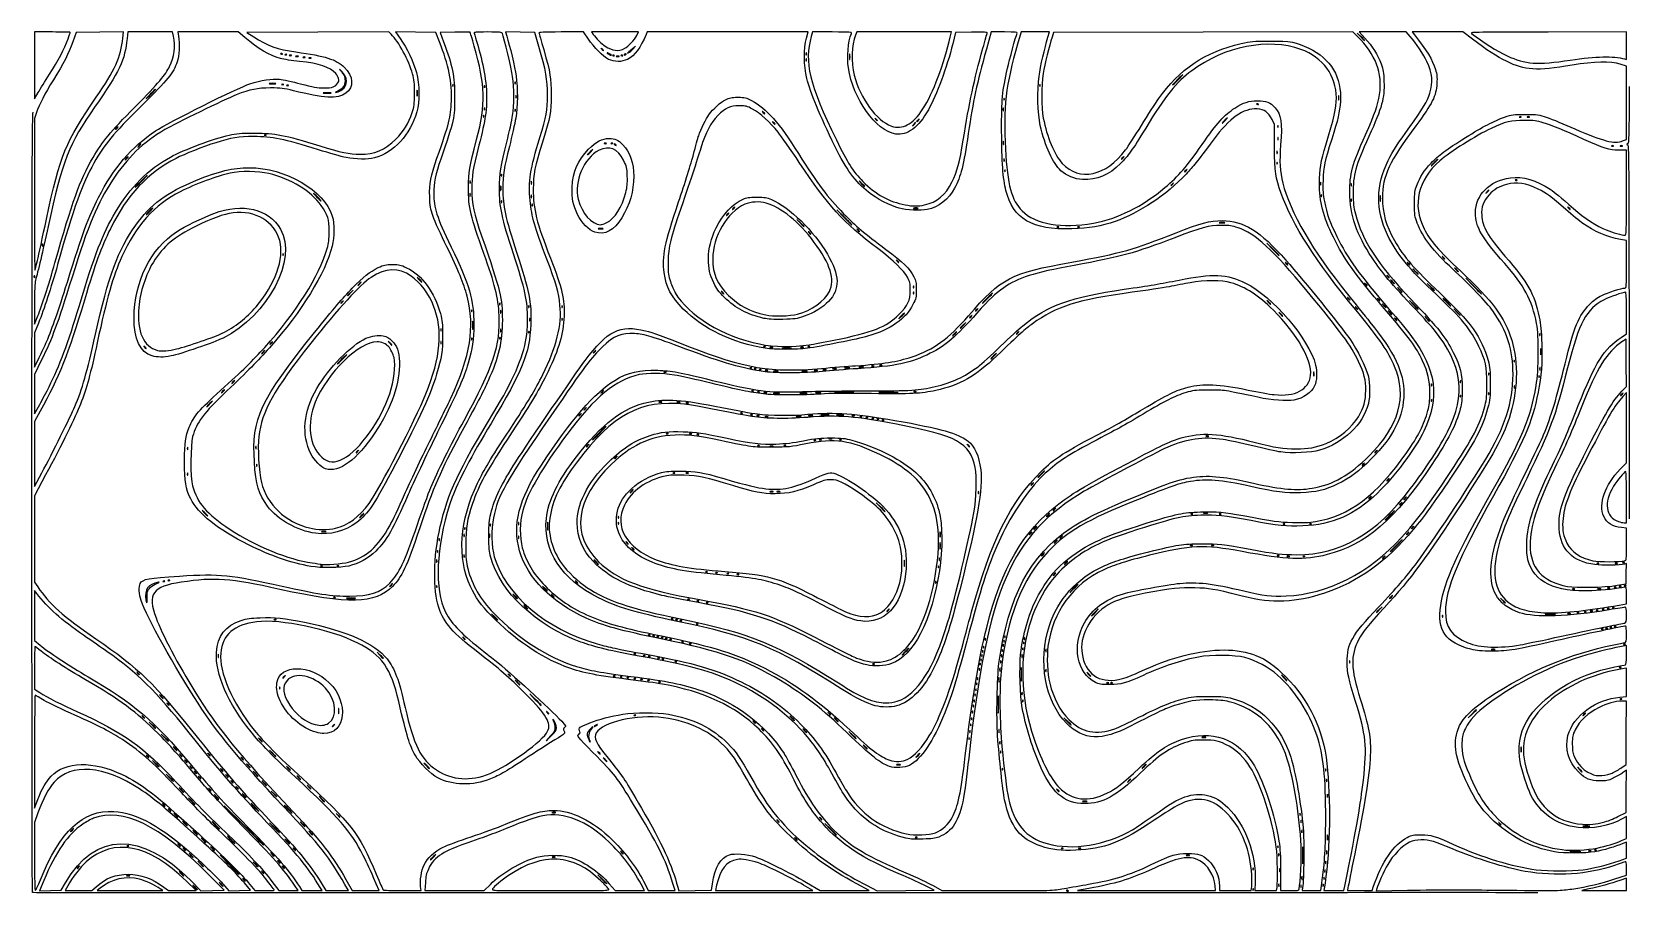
# Model space of a CAD drawing. Extents: x 32 to 2528, y 46 to 1391.
import ezdxf

# ---------------------------------------------------------------- set-up
doc = ezdxf.new("R2010")
doc.units = 0
doc.layers.get('0').update_dxf_attribs({"linetype": 'CONTINUOUS'})
doc.layers.add('IMAGE', color=7, linetype='CONTINUOUS')

# ---------------------------------------------------------------- blocks, each defined once
blk = doc.blocks.new('squiggle')
at = {"layer": 'IMAGE', "color": 7}
for points in [[(28, 0), (0, 0), (0.0099, -52.333337), (0.0198, -104.666667), (5.78056, -94.666667)], [(137.98277, -9.645334), (138.9416, 0.042666), (101.99064, -0.312), (65.03967, -0.666667), (59.914176, -15.234108)], [(217.22285, -6.732295), (215.77903, 0), (180.71283, 0), (145.64664, 0), (144.70204, -10.333334)], [(328.81311, -8.802563), (318.29288, 0), (271.06475, 0), (223.8366, 0), (224.91831, -6.333334)], [(557.60319, -3.591864), (553.83799, 0.015425), (442.97048, -0.325622), (332.10297, -0.666667), (342.87675, -7.810932)], [(633.03985, -15.333334), (627.24048, -0.666667), (595.66112, -0.309299), (564.08176, 0.04807), (571.56827, -10.309299)], [(788.33469, -22.666667), (781.90821, -0.666667), (759.07528, -0.302368), (736.24235, 0.06193), (738.18961, -6.302368)], [(865.68997, -11.047414), (858.18576, 0.000004), (822.95023, 0.000004)], [(941.26571, -5.465884), (944.0542, 0), (907.26964, 0), (870.48508, 0), (873.15357, -3.747544)], [(1206.2836, -9.666667), (1209.0285, 0), (1083.1523, 0), (957.27616, 0), (955.80445, -3.666667)], [(1246.8466, 0), (1216.0745, 0), (1214.053, -7)], [(1431.0844, -8.333334), (1432.9764, 0), (1359.0868, 0), (1285.1973, 0), (1283.1464, -4.908511)], [(1515.7076, 0), (1495.1299, 0), (1487.6048, -27)], [(1583.8373, -8.333334), (1586.4223, 0), (1564.0817, 0), (1541.7412, 0), (1536.2265, -19)], [(2068.2323, -7.662939), (2060.1901, 0.007457), (1826.4284, -0.329606), (1592.6667, -0.666667), (1590.2552, -8)], [(2149.9508, -7), (2143.7932, 0), (2107.1051, 0), (2070.4169, 0), (2079.2283, -9.516946)], [(2247.2312, -11.2277), (2232.3572, 0), (2192.6744, 0), (2152.9916, 0), (2156.4823, -4.333334)], [(2485, -42.164314), (2488, -42.977684), (2488, -21.488842), (2488, 0), (2365.6667, -0.0424)], [(657.06968, -0.301789), (633.75799, -0.666667), (639.27363, -15.333334)], [(1464.6167, -0.303347), (1439.5917, -0.666667), (1435.076, -18.666667)], [(2073, -7.270598), (2067.3333, -2), (2072.6039, -7.666667)], [(1206.2569, -32.35871), (1206.2573, -32.35871)], [(1206.2569, -41.692043), (1206.2573, -41.692043)], [(2481.9737, -170.080907), (2488, -167.779437), (2488, -110.594777), (2488, -53.410087), (2478.3333, -50.371711)], [(1514.2569, -119.025377), (1514.2573, -119.025377)], [(3.145393, -125.900197), (0, -135.133737), (0, -253.566867)], [(1860.7505, -138.333337), (1864.6667, -133.999997), (1860.3333, -137.916117)], [(1938.0567, -179.999997), (1937.9993, -144.666667), (1933.9993, -136.724587)], [(868.75055, -187.666667), (872.66667, -183.333337), (868.33333, -187.249457)], [(2487.9991, -250.999997), (2487.9983, -184.666667), (2475.6657, -184.583767)], [(1942.2443, -203.749997), (1942.2441, -203.749997)], [(1293, -236.582787), (1288.6667, -232.666667), (1292.5828, -236.999997)], [(2010.2569, -235.025377), (2010.2573, -235.025377)], [(1197, -297.937267), (1191.3333, -292.666667), (1196.6039, -298.333337)], [(1265.6667, -289.303897), (1254, -277.999997), (1265.3039, -289.666667)], [(2488, -362.862067), (2488, -325.724137), (2478.3992, -324.138597)], [(1935.6667, -339.297577), (1926, -329.999997), (1935.2976, -339.666667)], [(2158.3333, -373.916117), (2154, -369.999997), (2157.9161, -374.333337)], [(2222.3333, -371.206657), (2219.3333, -368.666667), (2221.8733, -371.666667)], [(601.66667, -386.565747), (598, -383.333337), (601.23241, -386.999997)], [(1374.2443, -397.083337), (1374.2441, -397.083337)], [(2122.3333, -389.873317), (2119.3333, -387.333337), (2121.8733, -390.333337)], [(2133.6667, -402.565747), (2130, -399.333337), (2133.2324, -402.999997)], [(2182.3333, -397.937267), (2176.6667, -392.666667), (2181.9372, -398.333337)], [(2249, -396.638867), (2236.6667, -384.666667), (2248.6389, -396.999997)], [(494.08388, -407.666667), (498, -403.333337), (493.66667, -407.249457)], [(1374.2443, -406.416667), (1374.2441, -406.416667)], [(1929, -421.873317), (1926, -419.333337), (1928.54, -422.333337)], [(2155.6667, -425.949917), (2148.6667, -419.333377), (2155.2832, -426.333377)], [(0.079881, -424.657867), (0.159761, -456.666667), (5.453524, -443.333337)], [(1947.6667, -440.539987), (1944.6667, -437.999997), (1947.2067, -440.999997)], [(2109, -427.206657), (2106, -424.666667), (2108.54, -427.666667)], [(2118.3333, -437.873317), (2115.3333, -435.333337), (2117.8733, -438.333337)], [(2176.3333, -447.899077), (2172.6667, -444.666667), (2175.8991, -448.333337)], [(2223, -437.261557), (2218, -432.666667), (2222.5949, -437.666667)], [(2479.5068, -477.121357), (2488, -471.628677), (2488, -439.147677)], [(6.226792, -454.710947), (0, -470.088557), (0.108147, -496.710947), (0.216293, -523.333337), (7.433271, -508.666667)], [(684.97819, -453.035237), (684.978, -453.035237)], [(1451.4172, -458.333337), (1455.3333, -453.999997), (1451, -457.916117)], [(2352.9109, -471.749997), (2352.9108, -471.749997)], [(555.66667, -485.873317), (552.66667, -483.333337), (555.20665, -486.333337)], [(1181.7069, -493.691747), (1181.7069, -493.692357)], [(2354.299, -495.690547), (2354.2996, -495.690547)], [(2480.9572, -561.190317), (2488.0428, -553.713977), (2487.6881, -516.786877), (2487.3333, -479.859777), (2480.9437, -484.092777)], [(10.692521, -513.116257), (0, -534.899187), (0.02528, -565.782917), (0.05056, -596.666667), (8.135247, -581.999997)], [(1499.4172, -506.333337), (1503.3333, -501.999997), (1499, -505.916117)], [(2312.9109, -513.083337), (2312.9108, -513.083337)], [(2228.9109, -545.083337), (2228.9108, -545.083337)], [(2272.9109, -533.083337), (2272.9108, -533.083337)], [(2351.5776, -537.083337), (2351.5775, -537.083337)], [(2352.9235, -524.358707), (2352.924, -524.358707)], [(2183.5776, -550.416667), (2183.5775, -550.416667)], [(2228.9109, -567.749997), (2228.9108, -567.749997)], [(2272.9109, -563.749997), (2272.9108, -563.749997)], [(2478.1833, -683.104537), (2488.0003, -673.159387), (2487.9453, -618.246357), (2487.8903, -563.333337), (2482.4534, -569.333337)], [(8.824927, -592.549347), (0, -608.432027), (0.0087, -659.216017), (0.0174, -709.999997), (11.465871, -688.666667)], [(274.08388, -580.999997), (278, -576.666667), (273.66667, -580.582787)], [(1241.0352, -597.697207), (1241.0352, -597.697397)], [(2183.5776, -574.416667), (2183.5775, -574.416667)], [(17.480884, -691.994557), (0, -724.655777), (0.0043, -791.994557), (0.0086, -859.333337), (5.065802, -866.939507)], [(266.33333, -751.249457), (262, -747.333337), (265.91612, -751.666667)], [(1322.3333, -741.949877), (1315.3333, -735.333337), (1321.9499, -742.333337)], [(2484.3333, -766.608147), (2488, -766.666667), (2488, -726.666667)], [(1415.6189, -781.684997), (1415.6182, -781.684997)], [(2488.0003, -800.034437), (2488.0003, -775.046547), (2480.2827, -774.239907)], [(1414.2569, -821.692037), (1414.2573, -821.692037)], [(877.66667, -827.899077), (874, -824.666667), (877.23241, -828.333337)], [(1359.6323, -826.357217), (1359.6329, -826.357217)], [(2473.3333, -864.353497), (2487.3333, -861.999457), (2487.7104, -846.166107), (2488.0875, -830.332757), (2485.0437, -831.171177)], [(2484.9997, -825.904387), (2485.0003, -825.904377)], [(3.729276, -877.315497), (0.12522, -872.666667), (0.062609, -911.637347), (0, -950.608017), (9, -958.103467)], [(797.66667, -869.232417), (794, -865.999997), (797.23241, -869.666667)], [(1623.9443, -868.999997), (1618, -875.333337), (1624.3333, -869.389057)], [(751, -881.232417), (747.33333, -877.999997), (750.56575, -881.666667)], [(767.66667, -897.873317), (764.66667, -895.333337), (767.20665, -898.333337)], [(2102.0839, -902.333337), (2106, -897.999997), (2101.6667, -901.916117)], [(2295, -887.899077), (2291.3333, -884.666667), (2294.5657, -888.333337)], [(2476.3333, -895.172737), (2488, -893.056297), (2488, -879.836077)], [(719, -913.261557), (714, -908.666667), (718.59489, -913.666667)], [(2200.9109, -911.749997), (2200.9108, -911.749997)], [(2375.7113, -909.687737), (2375.7113, -909.688437)], [(1486.2443, -947.749997), (1486.2441, -947.749997)], [(540.33333, -973.261567), (535.33333, -968.666667), (539.92823, -973.666667)], [(1014.3056, -952.527867), (1014.3056, -952.527767)], [(1482.2443, -966.416667), (1482.2441, -966.416667)], [(1514.2443, -957.083367), (1514.2441, -957.083367)], [(1546.2443, -953.083367), (1546.2441, -953.083367)], [(1580.9235, -964.358667), (1580.924, -964.358667)], [(2488, -973.314767), (2488, -958.545867), (2483, -959.400167)], [(2486.3056, -956.527867), (2486.3056, -956.527767)], [(0, -993.367167), (0, -1026.734467), (8.333333, -1032.053167)], [(954.30556, -973.861167), (954.30556, -973.861067)], [(1478.2443, -986.416667), (1478.2441, -986.416667)], [(1542.3191, -995.055467), (1542.3233, -995.055467)], [(2477.6667, -1039.072067), (2488, -1038.271467), (2488, -1015.987267), (2488, -993.703167), (2484.3333, -994.284867)], [(755, -1015.899067), (751.33333, -1012.666667), (754.56575, -1016.333367)], [(1474.2443, -1009.083367), (1474.2441, -1009.083367)], [(1647.6667, -1003.206667), (1644.6667, -1000.666667), (1647.2067, -1003.666667)], [(1953, -1008.583267), (1948.6667, -1004.667167), (1952.5828, -1009.000467)], [(198.33333, -1037.873367), (195.33333, -1035.333367), (197.87332, -1038.333367)], [(783, -1042.628167), (774, -1033.999967), (782.62815, -1042.999967)], [(1470.2443, -1034.416667), (1470.2441, -1034.416667)], [(2479.1203, -1150.098367), (2487.3333, -1144.478367), (2487.6829, -1094.905867), (2488.0324, -1045.333367), (2481.0163, -1045.353367)], [(1184.3333, -1071.899067), (1180.6667, -1068.666667), (1183.8991, -1072.333367)], [(1253, -1073.873367), (1250, -1071.333367), (1252.54, -1074.333367)], [(1466.2443, -1061.083367), (1466.2441, -1061.083367)], [(1614.3333, -1076.603967), (1608.6667, -1071.333367), (1613.9372, -1076.999967)], [(2246.6109, -1064.999967), (2240.6667, -1071.333367), (2247, -1065.389067)], [(184.33333, -1082.594867), (179.33333, -1077.999967), (183.92823, -1082.999967)], [(203.66667, -1101.937267), (198, -1096.666667), (203.2706, -1102.333367)], [(440.14977, -1093.892767), (440.14977, -1093.892567)], [(1203.6667, -1091.206667), (1200.6667, -1088.666667), (1203.2067, -1091.666667)], [(1278.3333, -1097.937267), (1272.6667, -1092.666667), (1277.9373, -1098.333367)], [(1462.2443, -1091.749967), (1462.2441, -1091.749967)], [(219.66667, -1119.206667), (216.66667, -1116.666667), (219.20665, -1119.666667)], [(353, -1105.873367), (350, -1103.333367), (352.53999, -1106.333367)], [(372.33333, -1126.594267), (367.33333, -1121.999367), (371.92823, -1126.999367)], [(806.44628, -1099.746467), (799.55923, -1107.333367), (807.77961, -1099.132767)], [(1298.3333, -1116.539967), (1295.3333, -1113.999967), (1297.8733, -1116.999967)], [(1508.9235, -1108.358667), (1508.924, -1108.358667)], [(2323.6242, -1117.684967), (2323.6235, -1117.684967)], [(0.041387, -1124.222267), (0.082777, -1212.666667), (5.30642, -1198.948367)], [(189.66667, -1142.594567), (184.66667, -1137.999667), (189.26156, -1142.999667)], [(334.33333, -1145.873067), (331.33333, -1143.333067), (333.87332, -1146.333067)], [(397, -1149.873367), (394, -1147.333367), (396.53999, -1150.333367)], [(613, -1145.915867), (608.66667, -1141.999667), (612.58279, -1146.333067)], [(891.66667, -1136.539667), (888.66667, -1133.999667), (891.20665, -1136.999667)], [(1510.2443, -1123.749967), (1510.2441, -1123.749967)], [(211.66667, -1164.603967), (206, -1159.333367), (211.2706, -1164.999967)], [(345.66667, -1158.565767), (342, -1155.333367), (345.23241, -1158.999967)], [(359, -1173.232467), (355.33333, -1169.999967), (358.56575, -1173.666667)], [(413, -1164.539967), (410, -1161.999967), (412.53999, -1164.999967)], [(2018.2443, -1151.749967), (2018.2441, -1151.749967)], [(2415, -1151.899067), (2411.3333, -1148.666667), (2414.5657, -1152.333367)], [(2463.7869, -1158.342167), (2463.7869, -1158.341867)], [(2474.6667, -1225.677967), (2487.3333, -1219.333367), (2487.6901, -1186.253167), (2488.0469, -1153.172967), (2481.9963, -1157.335967)], [(229.66667, -1183.899067), (226, -1180.666667), (229.23241, -1184.333367)], [(245.66667, -1201.261567), (240.66667, -1196.666667), (245.26156, -1201.666667)], [(284.33333, -1194.565767), (280.66667, -1191.333367), (283.89908, -1194.999967)], [(327.66667, -1192.539967), (324.66667, -1189.999967), (327.20665, -1192.999967)], [(374.33333, -1189.916167), (370, -1185.999967), (373.91612, -1190.333367)], [(429, -1179.206767), (426, -1176.666667), (428.53999, -1179.666667)], [(449, -1197.916167), (444.66667, -1193.999967), (448.58279, -1198.333367)], [(5.483505, -1219.660267), (0, -1234.653767), (0, -1288.104667)], [(221, -1223.206667), (218, -1220.666667), (220.53999, -1223.666667)], [(327.66667, -1239.322467), (296.66667, -1208.666667), (327.32247, -1239.666667)], [(474.33333, -1223.206667), (471.33333, -1220.666667), (473.87332, -1223.666667)], [(1978.2443, -1221.083367), (1978.2441, -1221.083367)], [(235, -1235.899067), (231.33333, -1232.666667), (234.56575, -1236.333367)], [(251, -1250.565767), (247.33333, -1247.333367), (250.56575, -1250.999967)], [(375, -1242.620767), (367.33333, -1235.332967), (374.62112, -1242.999567)], [(419, -1237.232367), (415.33333, -1233.999967), (418.56575, -1237.666667)], [(1244.3333, -1245.294367), (1235.3333, -1236.666267), (1243.9615, -1245.666267)], [(1980.9235, -1247.024967), (1980.924, -1247.024967)], [(2480.3333, -1263.041867), (2488, -1259.635867), (2488, -1242.612867), (2488, -1225.589767), (2481, -1229.378067)], [(264.33333, -1262.565767), (260.66667, -1259.333367), (263.89908, -1262.999967)], [(278.33333, -1275.206267), (275.33333, -1272.666167), (277.87332, -1275.666167)], [(395, -1263.899067), (391.33333, -1260.666667), (394.56575, -1264.333367)], [(431.66667, -1251.206367), (428.66667, -1248.666367), (431.20665, -1251.666367)], [(2020.9575, -1255.018367), (2020.9568, -1255.018367)], [(2476.3333, -1294.676167), (2488, -1290.413067), (2488, -1277.919767), (2488, -1265.426667), (2482.1405, -1267.938267)], [(245, -1285.873367), (242, -1283.333367), (244.53999, -1286.333367)], [(259.66667, -1299.249467), (255.33333, -1295.333367), (259.24945, -1299.666667)], [(305, -1300.643867), (290, -1285.999967), (304.64393, -1300.999967)], [(345.66667, -1299.899067), (342, -1296.666367), (345.23241, -1300.333067)], [(371.66667, -1284.539967), (368.66667, -1281.999967), (371.20665, -1284.999967)], [(623.41721, -1288.999967), (627.33333, -1284.666667), (623, -1288.582767)], [(813.69204, -1288.459267), (813.69204, -1288.458767)], [(1982.3233, -1275.730267), (1982.3264, -1275.730267)], [(229.66667, -1314.565767), (226, -1311.333367), (229.23241, -1314.999967)], [(244.30788, -1325.697367), (259.94909, -1341.408967), (278.30788, -1341.037767), (296.66667, -1340.666667), (272, -1315.973867)], [(349.33333, -1303.565467), (349.33333, -1303.565767)], [(887.66667, -1323.283167), (880.66667, -1316.666667), (887.28321, -1323.666667)], [(1947.3308, -1310.333567), (1947.3308, -1341.333767), (1961.5196, -1341.333567)], [(2015.5776, -1321.083367), (2015.5775, -1321.083367)], [(2469.6667, -1323.072567), (2488, -1317.073067), (2488, -1306.380967)], [(2488, -1331.524567), (2488, -1321.715767), (2477.4261, -1325.457467)], [(-3.102569, -1344.448467), (-3.106969, -1344.448567)], [(14.68342, -1325.423367), (8.111088, -1341.412167), (24.947676, -1341.039467), (41.784265, -1340.666667), (48.564372, -1328.911067)], [(51.950588, -1333.626067), (47.843623, -1341.331567), (68.72591, -1341.331567), (89.60819, -1341.331567), (96.45052, -1335.179667), (96.45052, -1335.181467)], [(102.66667, -1337.343567), (98, -1341.261567), (149.33333, -1341.288567), (200.66667, -1341.315567), (196.66667, -1338.586167), (196.66667, -1338.586367)], [(202.27612, -1336.127867), (209.21892, -1341.333367), (230.94279, -1341.290367), (252.66667, -1341.247367), (237.33333, -1326.289567)], [(251, -1335.899067), (247.33333, -1332.666667), (250.56575, -1336.333367)], [(291.66667, -1331.206667), (288.66667, -1328.666667), (291.20665, -1331.666667)], [(297.54161, -1334.374967), (303.52965, -1341.416567), (320.58463, -1341.041567), (337.6396, -1340.666667), (327.97347, -1329.333367)], [(336.54392, -1331.666667), (344.30037, -1341.333367), (359.48352, -1341.333367)], [(371.06339, -1326.999967), (381.81815, -1341.333367), (396.95875, -1341.333367), (412.09936, -1341.333367), (406.48696, -1332.999967)], [(414.00028, -1334.997567), (418, -1341.328567), (433.77541, -1341.328567), (449.55083, -1341.328567), (446.5242, -1336.328567), (446.5242, -1336.333367)], [(448.00007, -1329.177367), (455.3334, -1341.217867), (472.93243, -1341.274867), (490.53144, -1341.331867), (485.13275, -1331.804667), (485.13268, -1331.806167)], [(486.64016, -1323.733167), (496.61362, -1341.333367), (517.58959, -1341.333367), (538.56555, -1341.333367), (534.09275, -1330.883367)], [(574.87047, -1341.333367), (604.25024, -1341.333367), (603.39757, -1334.999967)], [(610.95829, -1328.804267), (610.30331, -1341.326267), (656.56529, -1341.326267), (702.82728, -1341.326267), (712.41364, -1331.490367), (712.41364, -1331.497467)], [(898.29565, -1330.636667), (907.33333, -1341.326267), (930.45385, -1341.326267), (953.57436, -1341.326267), (947.93487, -1330.992967)], [(954.15477, -1330.999967), (959.25143, -1341.333367), (980.1844, -1341.333367), (1001.1173, -1341.333367), (997.7411, -1330.333367)], [(1005.3088, -1335.698967), (1006.7848, -1341.394267), (1032.3367, -1341.032267), (1057.8886, -1340.670367), (1059.4692, -1330.441167), (1059.4692, -1330.437467)], [(1066.0923, -1332.905067), (1064.3256, -1341.333367), (1140.4961, -1341.316367), (1216.6667, -1341.300367), (1202, -1332.652767), (1202, -1332.652567)], [(1206.3154, -1328.567067), (1227.9641, -1341.333367), (1266.3154, -1341.333367), (1304.6667, -1341.333367), (1285.3333, -1330.923067)], [(1300.2736, -1332.749367), (1317.2137, -1341.369467), (1361.6069, -1341.017967), (1406, -1340.666667), (1389.3333, -1332.407867)], [(1404.3145, -1333.391067), (1418, -1341.127767), (1504.3427, -1341.230367)], [(1609.0093, -1338.057567), (1609.0093, -1338.057767)], [(1648, -1337.853867), (1630, -1341.081067), (1737.8519, -1341.207767), (1845.7037, -1341.334367), (1844.9848, -1333.667767), (1844.9848, -1333.666667)], [(1852, -1334.118767), (1852, -1341.333367), (1876.6412, -1341.333367), (1901.2825, -1341.333367), (1902.1664, -1337.811767)], [(1907.7887, -1327.311167), (1907.3333, -1341.336267), (1924.1589, -1341.336267), (1940.9844, -1341.336267), (1941.8109, -1336.336267), (1941.8109, -1336.333367)], [(1944.9235, -1331.025367), (1944.924, -1331.025367)], [(1976.4379, -1338.333367), (1976.4404, -1338.333367)], [(1981.8587, -1336.333367), (1981.0416, -1341.333367), (1995.6521, -1341.333367), (2010.2625, -1341.333367), (2011.772, -1330.333367)], [(2014.2443, -1331.749967), (2014.2441, -1331.749967)], [(2016.8689, -1329.666167), (2015.196, -1341.332767), (2030.8368, -1341.332767), (2046.4776, -1341.332767), (2047.8671, -1334.332767), (2047.8671, -1334.333367)], [(2052.746, -1336.333367), (2051.8792, -1341.333367), (2071.1657, -1341.333367), (2090.4524, -1341.333367), (2092.744, -1334.333367), (2092.744, -1334.333367)], [(2097.8772, -1338.014767), (2096.9919, -1341.542167), (2145.4959, -1340.712667)], [(2429.3333, -1338.746567), (2418, -1341.145767), (2453, -1341.238767), (2488, -1341.331767), (2488, -1331.522967), (2488, -1331.524567)]]:
    blk.add_lwpolyline(points, dxfattribs=at)
for points in [[(2078.6667, -12.937264), (2078.6667, -12.937264)], [(387.63889, -33.861107), (387.63889, -33.861107)], [(394.30556, -35.19444), (394.30556, -35.19444)], [(401.66667, -36.450292), (401.66667, -36.450292)], [(412.35871, -37.79209), (412.35871, -37.79209)], [(423, -39.116959), (423, -39.116959)], [(432.33333, -40.450292), (432.33333, -40.450292)], [(889.33333, -28.829927), (889.33333, -28.829927)], [(901.22223, -35.51394), (901.22223, -35.51394)], [(906.30556, -36.527768), (906.30556, -36.527768)], [(913.69204, -37.79209), (913.69204, -37.79209)], [(919.63889, -36.527768), (919.63889, -36.527768)], [(922.51561, -25.410392), (922.51561, -25.410392)], [(924.65723, -34.681939), (924.65723, -34.681939)], [(936, -25.822815), (936, -25.822815)], [(1274.2883, -35), (1274.2883, -35)], [(2400.2217, -43.939979), (2400.2217, -43.939979)], [(23.601254, -65.999997), (23.601254, -65.999997)], [(1787.3333, -74.666667), (1787.3333, -74.666667)], [(182.66667, -96.666667), (182.66667, -96.666667)], [(376.33333, -80.368807), (376.33333, -80.368807)], [(389.66667, -81.783627), (389.66667, -81.783627)], [(396.97223, -83.194437), (396.97223, -83.194437)], [(462.33333, -95.028707), (462.33333, -95.028707)], [(480.95697, -89.861147), (480.95697, -89.861147)], [(598.29964, -91.690547), (598.29964, -91.690547)], [(654.24409, -82.416667), (654.24409, -82.416667)], [(703.54971, -83.666667), (703.54971, -83.666667)], [(751.57743, -78.416667), (751.57743, -78.416667)], [(752.92409, -99.025377), (752.92409, -99.025377)], [(1571.5776, -82.416667), (1571.5776, -82.416667)], [(2038.2743, -99.666667), (2038.2743, -99.666667)], [(703.54971, -118.333337), (703.54971, -118.333337)], [(751.57743, -121.083337), (751.57743, -121.083337)], [(1515.5776, -103.749997), (1515.5776, -103.749997)], [(1912.9723, -112.527827), (1912.9723, -112.527827)], [(129.50341, -149.666667), (129.50341, -149.666667)], [(702.24409, -130.416667), (702.24409, -130.416667)], [(1141.3333, -127.496587), (1141.3333, -127.496587)], [(1157.3333, -143.496587), (1157.3333, -143.496587)], [(1317.3333, -138.163257), (1317.3333, -138.163257)], [(1364.0937, -145.285507), (1364.0937, -145.285507)], [(1375.3333, -143.999997), (1375.3333, -143.999997)], [(1381.5035, -137.666667), (1381.5035, -137.666667)], [(1860.7505, -138.333337), (1860.7505, -138.333337)], [(1943.5776, -146.416667), (1943.5776, -146.416667)], [(2323.6389, -132.527827), (2323.6389, -132.527827)], [(2336.3333, -132.450277), (2336.3333, -132.450277)], [(362.30556, -160.527827), (362.30556, -160.527827)], [(893.66667, -173.783627), (893.66667, -173.783627)], [(903.63889, -173.861177), (903.63889, -173.861177)], [(1514.2524, -170.999967), (1514.2524, -170.999967)], [(1943.5497, -164.999967), (1943.5497, -164.999967)], [(144.66667, -197.333337), (144.66667, -197.333337)], [(164.66667, -177.333337), (164.66667, -177.333337)], [(868.75055, -187.666667), (868.75055, -187.666667)], [(908.66667, -175.999997), (908.66667, -175.999997)], [(1515.5497, -198.333337), (1515.5497, -198.333337)], [(1701.5035, -196.333337), (1701.5035, -196.333337)], [(1942.2164, -186.333337), (1942.2164, -186.333337)], [(2467.6389, -177.861157), (2467.6389, -177.861157)], [(2481.6667, -177.783607), (2481.6667, -177.783607)], [(730.24409, -222.416667), (730.24409, -222.416667)], [(1516.9109, -215.749997), (1516.9109, -215.749997)], [(1800.1701, -216.333337), (1800.1701, -216.333337)], [(2188.6667, -203.999997), (2188.6667, -203.999997)], [(167.33333, -233.333337), (167.33333, -233.333337)], [(680.92409, -232.358707), (680.92409, -232.358707)], [(728.94097, -240.999997), (728.94097, -240.999997)], [(776.92409, -233.692037), (776.92409, -233.692037)], [(1297.3333, -240.916117), (1297.3333, -240.916117)], [(1778.8368, -237.666667), (1778.8368, -237.666667)], [(2058.2164, -236.999997), (2058.2164, -236.999997)], [(2271.3333, -249.333337), (2271.3333, -249.333337)], [(2316.9723, -231.194497), (2316.9723, -231.194497)], [(442.66667, -257.999997), (442.66667, -257.999997)], [(680.92409, -252.358707), (680.92409, -252.358707)], [(730.24409, -263.749997), (730.24409, -263.749997)], [(776.92409, -255.025377), (776.92409, -255.025377)], [(778.24409, -269.083337), (778.24409, -269.083337)], [(1391.0405, -270.037997), (1391.0405, -270.037997)], [(2011.5776, -254.416667), (2011.5776, -254.416667)], [(2058.2164, -260.999997), (2058.2164, -260.999997)], [(2103.6217, -256.333337), (2103.6217, -256.333337)], [(180.66667, -279.999997), (180.66667, -279.999997)], [(894.50925, -297.828717), (894.50925, -297.828717)], [(1084.1701, -284.333337), (1084.1701, -284.333337)], [(1093.5034, -274.999997), (1093.5034, -274.999997)], [(1380.3333, -275.059027), (1380.3333, -275.059027)], [(1859.6667, -297.711667), (1859.6667, -297.711667)], [(2400, -276.829917), (2400, -276.829917)], [(875.60971, -312.585857), (875.60971, -312.585857)], [(888.35167, -307.061527), (888.35167, -307.061527)], [(1202.6667, -303.603937), (1202.6667, -303.603937)], [(1213.3333, -315.496587), (1213.3333, -315.496587)], [(1277.3333, -300.970557), (1277.3333, -300.970557)], [(1289.3333, -311.496587), (1289.3333, -311.496587)], [(1600.9723, -304.527827), (1600.9723, -304.527827)], [(1632.9723, -304.527827), (1632.9723, -304.527827)], [(12.910823, -331.749997), (12.910823, -331.749997)], [(388.91076, -346.416667), (388.91076, -346.416667)], [(1945.3333, -348.964237), (1945.3333, -348.964237)], [(4.621169, -357.025977), (4.621169, -357.025977)], [(1350.6667, -359.496587), (1350.6667, -359.496587)], [(1958.6667, -363.496587), (1958.6667, -363.496587)], [(2149.3333, -363.496587), (2149.3333, -363.496587)], [(2204, -354.163257), (2204, -354.163257)], [(2225.3333, -374.206657), (2225.3333, -374.206657)], [(0.609727, -382.758797), (0.609727, -382.758797)], [(508.66667, -393.333337), (508.66667, -393.333337)], [(605.33333, -390.232417), (605.33333, -390.232417)], [(2082.6667, -395.496587), (2082.6667, -395.496587)], [(2117.3333, -383.496587), (2117.3333, -383.496587)], [(2125.3333, -392.873317), (2125.3333, -392.873317)], [(2162.6667, -378.249457), (2162.6667, -378.249457)], [(17.3224, -409.733507), (17.3224, -409.733507)], [(481.50341, -421.666667), (481.50341, -421.666667)], [(494.08388, -407.666667), (494.08388, -407.666667)], [(727.57743, -423.749997), (727.57743, -423.749997)], [(1077.3333, -408.829917), (1077.3333, -408.829917)], [(1490, -415.999997), (1490, -415.999997)], [(2056, -418.163257), (2056, -418.163257)], [(2102.6667, -419.496587), (2102.6667, -419.496587)], [(2137.3333, -406.232417), (2137.3333, -406.232417)], [(2188, -403.603937), (2188, -403.603937)], [(2208, -421.999997), (2208, -421.999997)], [(2261.3333, -408.972197), (2261.3333, -408.972197)], [(683.57743, -434.416667), (683.57743, -434.416667)], [(728.92409, -435.025377), (728.92409, -435.025377)], [(772.91076, -427.749997), (772.91076, -427.749997)], [(774.21637, -447.666667), (774.21637, -447.666667)], [(824.91076, -427.749997), (824.91076, -427.749997)], [(824.91076, -447.749997), (824.91076, -447.749997)], [(1140, -447.338617), (1140, -447.338617)], [(1192.6667, -440.778707), (1192.6667, -440.778707)], [(1356, -443.333337), (1356, -443.333337)], [(1464.1701, -444.333337), (1464.1701, -444.333337)], [(1473.5035, -433.666667), (1473.5035, -433.666667)], [(1932, -424.873317), (1932, -424.873317)], [(1950.6667, -443.539987), (1950.6667, -443.539987)], [(2068, -432.829917), (2068, -432.829917)], [(2112, -430.206657), (2112, -430.206657)], [(2121.3333, -440.873317), (2121.3333, -440.873317)], [(2162.6667, -432.949917), (2162.6667, -432.949917)], [(2228, -442.261557), (2228, -442.261557)], [(635.54971, -463.666667), (635.54971, -463.666667)], [(728.92409, -464.358707), (728.92409, -464.358707)], [(772.91076, -467.749997), (772.91076, -467.749997)], [(1438.6667, -471.333337), (1438.6667, -471.333337)], [(1451.4172, -458.333337), (1451.4172, -458.333337)], [(1537.5035, -469.666667), (1537.5035, -469.666667)], [(2129.3333, -450.163257), (2129.3333, -450.163257)], [(2180, -451.565747), (2180, -451.565747)], [(18.853953, -483.999997), (18.853953, -483.999997)], [(174.66667, -494.163257), (174.66667, -494.163257)], [(222, -495.191697), (222, -495.191697)], [(370.83675, -485.666667), (370.83675, -485.666667)], [(558.66667, -488.873317), (558.66667, -488.873317)], [(635.54971, -483.666667), (635.54971, -483.666667)], [(683.57743, -478.416667), (683.57743, -478.416667)], [(727.57743, -477.083337), (727.57743, -477.083337)], [(876.17008, -498.999997), (876.17008, -498.999997)], [(1142, -493.885637), (1142, -493.885637)], [(1142.3056, -491.194497), (1142.3056, -491.194497)], [(1153.692, -492.458647), (1153.692, -492.458647)], [(1201.692, -492.458647), (1201.692, -492.458647)], [(1210.6667, -488.626137), (1210.6667, -488.626137)], [(1211.6389, -491.194497), (1211.6389, -491.194497)], [(183.95917, -505.952137), (183.95917, -505.952137)], [(358, -499.999997), (358, -499.999997)], [(481.33333, -511.333337), (481.33333, -511.333337)], [(1295, -523.058997), (1295, -523.058997)], [(1312.3587, -521.791957), (1312.3587, -521.791957)], [(1324.3333, -520.450267), (1324.3333, -520.450267)], [(1499.4172, -506.333337), (1499.4172, -506.333337)], [(311.33333, -546.666667), (311.33333, -546.666667)], [(987, -531.116957), (987, -531.116957)], [(1120.9722, -524.527857), (1120.9722, -524.527857)], [(1127.6389, -525.861177), (1127.6389, -525.861177)], [(1135.6389, -527.194897), (1135.6389, -527.194897)], [(1145.6667, -528.450637), (1145.6667, -528.450637)], [(1161.6667, -529.725697), (1161.6667, -529.725697)], [(1207.0183, -529.728797), (1207.0183, -529.728797)], [(1223.6667, -528.414637), (1223.6667, -528.414637)], [(1237, -527.080907), (1237, -527.080907)], [(1253.0155, -525.750587), (1253.0155, -525.750587)], [(1273.685, -524.394837), (1273.685, -524.394837)], [(1999.6098, -531.682227), (1999.6098, -531.682227)], [(22.759216, -554.392267), (22.759216, -554.392267)], [(295.33333, -561.333337), (295.33333, -561.333337)], [(888.17008, -561.666667), (888.17008, -561.666667)], [(1123.6389, -560.527837), (1123.6389, -560.527837)], [(1132.9722, -561.861197), (1132.9722, -561.861197)], [(1144.3587, -563.125317), (1144.3587, -563.125317)], [(1163.6905, -564.380627), (1163.6905, -564.380627)], [(1206.3036, -564.360167), (1206.3036, -564.360167)], [(1228.3517, -563.061517), (1228.3517, -563.061517)], [(1277.6667, -561.673237), (1277.6667, -561.673237)], [(1347, -563.006617), (1347, -563.006617)], [(1377.6667, -561.783637), (1377.6667, -561.783637)], [(2312.8831, -552.999997), (2312.8831, -552.999997)], [(2481.5035, -565.666667), (2481.5035, -565.666667)], [(274.08388, -580.999997), (274.08388, -580.999997)], [(853.50341, -597.666667), (853.50341, -597.666667)], [(861.50341, -588.333337), (861.50341, -588.333337)], [(980.3587, -577.791947), (980.3587, -577.791947)], [(1009, -577.747547), (1009, -577.747547)], [(1021.6667, -579.116927), (1021.6667, -579.116927)], [(1106.3056, -595.194287), (1106.3056, -595.194287)], [(1122.3056, -597.861077), (1122.3056, -597.861077)], [(1263.6369, -597.693337), (1263.6369, -597.693337)], [(1132.3333, -599.116927), (1132.3333, -599.116927)], [(1146.3333, -600.414227), (1146.3333, -600.414227)], [(1197.685, -600.394827), (1197.685, -600.394827)], [(1215.6822, -599.083837), (1215.6822, -599.083837)], [(1281.692, -599.125227), (1281.692, -599.125227)], [(1292.9722, -600.527847), (1292.9722, -600.527847)], [(1302.3056, -601.861157), (1302.3056, -601.861157)], [(1311.6389, -603.194497), (1311.6389, -603.194497)], [(1319.6389, -604.527827), (1319.6389, -604.527827)], [(1327.6389, -605.861157), (1327.6389, -605.861157)], [(346.21637, -647.666667), (346.21637, -647.666667)], [(865.50341, -645.666667), (865.50341, -645.666667)], [(883.33333, -626.666667), (883.33333, -626.666667)], [(990.3056, -627.194537), (990.3056, -627.194537)], [(1027, -627.116977), (1027, -627.116977)], [(1038.3056, -628.527867), (1038.3056, -628.527867)], [(1132.9722, -645.861157), (1132.9722, -645.861157)], [(1154.3333, -647.080897), (1154.3333, -647.080897)], [(1174.3056, -645.861157), (1174.3056, -645.861157)], [(1220.9722, -637.861157), (1220.9722, -637.861157)], [(1229.6667, -636.450297), (1229.6667, -636.450297)], [(1246.3333, -635.080937), (1246.3333, -635.080937)], [(1260.9722, -636.527857), (1260.9722, -636.527857)], [(1461.3333, -647.496587), (1461.3333, -647.496587)], [(1835.0253, -631.125317), (1835.0253, -631.125317)], [(239.54971, -648.999997), (239.54971, -648.999997)], [(482.94845, -666.408897), (482.94845, -666.408897)], [(505.50341, -654.999997), (505.50341, -654.999997)], [(909.50341, -664.333337), (909.50341, -664.333337)], [(2097.5035, -654.999997), (2097.5035, -654.999997)], [(239.54971, -688.999997), (239.54971, -688.999997)], [(347.57743, -675.749997), (347.57743, -675.749997)], [(454.83117, -682.542027), (454.83117, -682.542027)], [(1000.9722, -688.527827), (1000.9722, -688.527827)], [(1021.6667, -688.450277), (1021.6667, -688.450277)], [(1574, -690.666667), (1574, -690.666667)], [(2077.5035, -674.999997), (2077.5035, -674.999997)], [(934, -717.333337), (934, -717.333337)], [(1154.3333, -717.747557), (1154.3333, -717.747557)], [(1165, -717.747557), (1165, -717.747557)], [(1475.5776, -718.416667), (1475.5776, -718.416667)], [(1560.1701, -705.666667), (1560.1701, -705.666667)], [(2116.1701, -698.999997), (2116.1701, -698.999997)], [(1594.8368, -745.666667), (1594.8368, -745.666667)], [(2088.1701, -726.999997), (2088.1701, -726.999997)], [(2136.1701, -736.333337), (2136.1701, -736.333337)], [(2142.8368, -728.333337), (2142.8368, -728.333337)], [(270.66667, -755.582787), (270.66667, -755.582787)], [(512, -755.333337), (512, -755.333337)], [(712.91076, -769.083337), (712.91076, -769.083337)], [(756.88304, -766.333337), (756.88304, -766.333337)], [(802.30463, -766.999997), (802.30463, -766.999997)], [(912.91076, -757.083337), (912.91076, -757.083337)], [(912.91076, -766.416667), (912.91076, -766.416667)], [(1329.3333, -748.949877), (1329.3333, -748.949877)], [(1584.6667, -754.666667), (1584.6667, -754.666667)], [(1810.3056, -752.527827), (1810.3056, -752.527827)], [(1833.0156, -751.083907), (1833.0156, -751.083907)], [(1854.3056, -752.527827), (1854.3056, -752.527827)], [(1954.3056, -768.527827), (1954.3056, -768.527827)], [(1995.6389, -768.527827), (1995.6389, -768.527827)], [(2118.6667, -755.333337), (2118.6667, -755.333337)], [(2154.8368, -773.666667), (2154.8368, -773.666667)], [(439.33333, -783.072827), (439.33333, -783.072827)], [(455, -780.392357), (455, -780.392357)], [(470.52919, -775.283417), (470.52919, -775.283417)], [(632.91076, -791.749997), (632.91076, -791.749997)], [(671.59075, -784.358707), (671.59075, -784.358707)], [(672.91076, -774.416667), (672.91076, -774.416667)], [(711.58577, -784.333337), (711.58577, -784.333337)], [(756.88304, -787.666667), (756.88304, -787.666667)], [(1415.6312, -798.333337), (1415.6312, -798.333337)], [(1557.5035, -782.999997), (1557.5035, -782.999997)], [(1564.6667, -774.666667), (1564.6667, -774.666667)], [(1596.6667, -795.999997), (1596.6667, -795.999997)], [(1605.5035, -788.333337), (1605.5035, -788.333337)], [(2146.8368, -782.999997), (2146.8368, -782.999997)], [(630.24409, -810.416667), (630.24409, -810.416667)], [(671.54971, -816.999997), (671.54971, -816.999997)], [(928, -799.496587), (928, -799.496587)], [(937.33333, -808.829917), (937.33333, -808.829917)], [(1576.6667, -815.999997), (1576.6667, -815.999997)], [(1809.6667, -801.783627), (1809.6667, -801.783627)], [(1843, -801.783627), (1843, -801.783627)], [(1944.9723, -817.861157), (1944.9723, -817.861157)], [(1961.692, -819.125317), (1961.692, -819.125317)], [(1985.6667, -819.117417), (1985.6667, -819.117417)], [(2109.5035, -820.333337), (2109.5035, -820.333337)], [(2128.6667, -802.666667), (2128.6667, -802.666667)], [(450.30556, -833.861157), (450.30556, -833.861157)], [(475.63889, -833.861157), (475.63889, -833.861157)], [(490.87209, -828.174817), (490.87209, -828.174817)], [(628.92409, -824.358707), (628.92409, -824.358707)], [(881.33333, -831.565747), (881.33333, -831.565747)], [(1051.6389, -843.194497), (1051.6389, -843.194497)], [(1067.6389, -844.527827), (1067.6389, -844.527827)], [(1084.9722, -845.861157), (1084.9722, -845.861157)], [(1100.9722, -847.194497), (1100.9722, -847.194497)], [(1412.9109, -834.416667), (1412.9109, -834.416667)], [(1594.8368, -846.999997), (1594.8368, -846.999997)], [(1612.6667, -829.333337), (1612.6667, -829.333337)], [(2444.9723, -829.861157), (2444.9723, -829.861157)], [(2473.6667, -829.783607), (2473.6667, -829.783607)], [(2484.9723, -828.527827), (2484.9723, -828.527827)], [(203.63889, -857.861157), (203.63889, -857.861157)], [(211.63889, -856.527827), (211.63889, -856.527827)], [(558, -863.999997), (558, -863.999997)], [(628.91076, -865.083337), (628.91076, -865.083337)], [(801.33333, -872.899077), (801.33333, -872.899077)], [(849.33333, -860.829917), (849.33333, -860.829917)], [(1408.9109, -858.416667), (1408.9109, -858.416667)], [(1630.6667, -863.055717), (1630.6667, -863.055717)], [(2407, -869.783627), (2407, -869.783627)], [(2447.6667, -869.747527), (2447.6667, -869.747527)], [(2461.6667, -868.450257), (2461.6667, -868.450257)], [(2471.6389, -867.194497), (2471.6389, -867.194497)], [(2473.3333, -864.353497), (2473.3333, -864.353497)], [(2479.6389, -865.861157), (2479.6389, -865.861157)], [(2487.6389, -864.527827), (2487.6389, -864.527827)], [(175.94085, -884.999997), (175.94085, -884.999997)], [(470.30556, -883.194497), (470.30556, -883.194497)], [(500.33333, -884.357057), (500.33333, -884.357057)], [(754.66667, -884.899077), (754.66667, -884.899077)], [(812, -882.163257), (812, -882.163257)], [(1023.6389, -885.861157), (1023.6389, -885.861157)], [(1038.3056, -888.527827), (1038.3056, -888.527827)], [(1052.9722, -891.194497), (1052.9722, -891.194497)], [(2120.6667, -882.666667), (2120.6667, -882.666667)], [(2298.6667, -891.565747), (2298.6667, -891.565747)], [(377.66667, -917.783627), (377.66667, -917.783627)], [(724, -918.261557), (724, -918.261557)], [(770.66667, -900.873317), (770.66667, -900.873317)], [(998.3056, -916.527837), (998.3056, -916.527837)], [(1004.9722, -917.861177), (1004.9722, -917.861177)], [(1011.6389, -919.194507), (1011.6389, -919.194507)], [(1291.2028, -920.029837), (1291.2028, -920.029837)], [(1315.6115, -910.448097), (1315.6115, -910.448097)], [(1334.8368, -902.999997), (1334.8368, -902.999997)], [(1658, -906.666667), (1658, -906.666667)], [(2102.0839, -902.333337), (2102.0839, -902.333337)], [(2400.3587, -908.458647), (2400.3587, -908.458647)], [(2413.3333, -904.568097), (2413.3333, -904.568097)], [(2413.6667, -907.116957), (2413.6667, -907.116957)], [(2424.9723, -905.861157), (2424.9723, -905.861157)], [(2435, -904.450297), (2435, -904.450297)], [(2443.6389, -903.194497), (2443.6389, -903.194497)], [(2452.9723, -901.861157), (2452.9723, -901.861157)], [(2460.9723, -900.527827), (2460.9723, -900.527827)], [(2468.9723, -899.194497), (2468.9723, -899.194497)], [(962.30556, -941.861157), (962.30556, -941.861157)], [(968.9722, -943.194497), (968.9722, -943.194497)], [(975.6389, -944.527827), (975.6389, -944.527827)], [(982.3056, -945.861157), (982.3056, -945.861157)], [(988.9722, -947.194497), (988.9722, -947.194497)], [(1036.9722, -924.527837), (1036.9722, -924.527837)], [(1516.9109, -943.749997), (1516.9109, -943.749997)], [(1547.5776, -946.416667), (1547.5776, -946.416667)], [(2451.6389, -932.527827), (2451.6389, -932.527827)], [(2458.3056, -931.194497), (2458.3056, -931.194497)], [(2464.9723, -929.861157), (2464.9723, -929.861157)], [(2471.6389, -928.527827), (2471.6389, -928.527827)], [(287.58577, -972.333367), (287.58577, -972.333367)], [(673.33333, -948.829917), (673.33333, -948.829917)], [(939.63889, -971.194467), (939.63889, -971.194467)], [(995.6389, -948.527827), (995.6389, -948.527827)], [(1026.3056, -955.194467), (1026.3056, -955.194467)], [(1362, -967.999967), (1362, -967.999967)], [(1480.9109, -973.083367), (1480.9109, -973.083367)], [(1483.5776, -959.749967), (1483.5776, -959.749967)], [(1511.5497, -972.999967), (1511.5497, -972.999967)], [(1512.9109, -965.083367), (1512.9109, -965.083367)], [(1515.5776, -950.416667), (1515.5776, -950.416667)], [(1543.5857, -972.333367), (1543.5857, -972.333367)], [(1544.9109, -962.416667), (1544.9109, -962.416667)], [(2282.3489, -964.417167), (2282.3489, -964.417167)], [(2322, -957.348967), (2322, -957.348967)], [(545.33333, -978.261567), (545.33333, -978.261567)], [(962.30556, -975.194467), (962.30556, -975.194467)], [(976.9722, -977.861167), (976.9722, -977.861167)], [(983.6389, -979.194467), (983.6389, -979.194467)], [(1003.6389, -983.194467), (1003.6389, -983.194467)], [(1300.6667, -988.744267), (1300.6667, -988.744267)], [(1312.9723, -987.194467), (1312.9723, -987.194467)], [(1331.3111, -982.398367), (1331.3111, -982.398367)], [(1476.9109, -994.416667), (1476.9109, -994.416667)], [(1479.5776, -979.749967), (1479.5776, -979.749967)], [(1508.9191, -993.666667), (1508.9191, -993.666667)], [(1510.2164, -982.333367), (1510.2164, -982.333367)], [(1580.8831, -995.666667), (1580.8831, -995.666667)], [(2055.5497, -982.333367), (2055.5497, -982.333367)], [(2479.6389, -992.527867), (2479.6389, -992.527867)], [(164, -1003.496567), (164, -1003.496567)], [(390.83675, -1006.999967), (390.83675, -1006.999967)], [(744, -1006.163267), (744, -1006.163267)], [(758.66667, -1019.565767), (758.66667, -1019.565767)], [(907.63889, -1005.861167), (907.63889, -1005.861167)], [(918.30556, -1007.194967), (918.30556, -1007.194967)], [(928.97223, -1008.528367), (928.97223, -1008.528367)], [(939.63889, -1009.861667), (939.63889, -1009.861667)], [(950.30556, -1011.194967), (950.30556, -1011.194967)], [(960.97223, -1012.528267), (960.97223, -1012.528267)], [(978.3056, -1015.194967), (978.3056, -1015.194967)], [(1472.9109, -1017.083367), (1472.9109, -1017.083367)], [(1507.6076, -1008.999967), (1507.6076, -1008.999967)], [(1650.6667, -1006.206667), (1650.6667, -1006.206667)], [(1679, -1016.450267), (1679, -1016.450267)], [(1684.9723, -1016.528267), (1684.9723, -1016.528267)], [(1957.3333, -1012.916667), (1957.3333, -1012.916667)], [(201.33333, -1040.873367), (201.33333, -1040.873367)], [(383.57743, -1023.749967), (383.57743, -1023.749967)], [(1348.4563, -1045.405767), (1348.4563, -1045.405767)], [(1468.9109, -1043.749967), (1468.9109, -1043.749967)], [(1471.5776, -1026.416667), (1471.5776, -1026.416667)], [(1506.3253, -1039.666667), (1506.3253, -1039.666667)], [(1543.5497, -1031.666667), (1543.5497, -1031.666667)], [(1544.9109, -1043.750067), (1544.9109, -1043.750067)], [(2480.9723, -1041.861167), (2480.9723, -1041.861167)], [(172, -1071.496567), (172, -1071.496567)], [(210.66667, -1051.496567), (210.66667, -1051.496567)], [(475.62334, -1057.684967), (475.62334, -1057.684967)], [(792, -1051.628167), (792, -1051.628167)], [(804, -1064.829967), (804, -1064.829967)], [(939.63889, -1067.194467), (939.63889, -1067.194467)], [(1244, -1066.163267), (1244, -1066.163267)], [(1314.0463, -1052.521167), (1314.0463, -1052.521167)], [(1464.9109, -1071.749967), (1464.9109, -1071.749967)], [(1467.5776, -1051.749967), (1467.5776, -1051.749967)], [(2253.3333, -1059.055767), (2253.3333, -1059.055767)], [(2422.8368, -1065.666667), (2422.8368, -1065.666667)], [(189.33333, -1087.594867), (189.33333, -1087.594867)], [(459.57207, -1079.787467), (459.57207, -1079.787467)], [(468.17008, -1082.999967), (468.17008, -1082.999967)], [(816, -1087.412967), (816, -1087.412967)], [(880, -1081.906167), (880, -1081.906167)], [(1126.6667, -1079.496567), (1126.6667, -1079.496567)], [(1140, -1091.496567), (1140, -1091.496567)], [(1188, -1075.565767), (1188, -1075.565767)], [(1206.6667, -1094.206667), (1206.6667, -1094.206667)], [(1256, -1076.873367), (1256, -1076.873367)], [(1463.5776, -1081.083367), (1463.5776, -1081.083367)], [(1507.5857, -1089.666667), (1507.5857, -1089.666667)], [(1620, -1082.270567), (1620, -1082.270567)], [(209.33333, -1107.603967), (209.33333, -1107.603967)], [(222.66667, -1122.206667), (222.66667, -1122.206667)], [(356, -1108.873367), (356, -1108.873367)], [(868.04691, -1106.754367), (868.04691, -1106.754367)], [(1284, -1103.603967), (1284, -1103.603967)], [(1301.3333, -1119.539967), (1301.3333, -1119.539967)], [(1460.9109, -1102.416667), (1460.9109, -1102.416667)], [(1830.3489, -1101.750467), (1830.3489, -1101.750467)], [(178.66667, -1132.829667), (178.66667, -1132.829667)], [(194.66667, -1147.594567), (194.66667, -1147.594567)], [(230.66667, -1131.496267), (230.66667, -1131.496267)], [(238.66667, -1140.829667), (238.66667, -1140.829667)], [(274.66667, -1130.162567), (274.66667, -1130.162567)], [(326.66667, -1136.829667), (326.66667, -1136.829667)], [(377.33333, -1131.594267), (377.33333, -1131.594267)], [(884, -1127.496567), (884, -1127.496567)], [(894.66667, -1139.539667), (894.66667, -1139.539667)], [(1336.3001, -1147.288267), (1336.3001, -1147.288267)], [(1353.0156, -1144.417167), (1353.0156, -1144.417167)], [(1364.686, -1136.047267), (1364.686, -1136.047267)], [(1381.3333, -1129.999967), (1381.3333, -1129.999967)], [(1734.6667, -1147.333067), (1734.6667, -1147.333067)], [(217.33333, -1170.270567), (217.33333, -1170.270567)], [(246.66667, -1150.163267), (246.66667, -1150.163267)], [(253.33333, -1158.163267), (253.33333, -1158.163267)], [(260, -1166.163267), (260, -1166.163267)], [(294.66667, -1154.163267), (294.66667, -1154.163267)], [(302.66667, -1163.496567), (302.66667, -1163.496567)], [(310.66667, -1172.829967), (310.66667, -1172.829967)], [(337.33333, -1148.873067), (337.33333, -1148.873067)], [(349.33333, -1162.232367), (349.33333, -1162.232367)], [(400, -1152.873367), (400, -1152.873367)], [(416, -1167.539967), (416, -1167.539967)], [(617.33333, -1150.249167), (617.33333, -1150.249167)], [(1512.9109, -1150.416667), (1512.9109, -1150.416667)], [(1711.3333, -1169.333367), (1711.3333, -1169.333367)], [(2019.5497, -1167.666667), (2019.5497, -1167.666667)], [(2418.6667, -1155.565767), (2418.6667, -1155.565767)], [(233.33333, -1187.565767), (233.33333, -1187.565767)], [(276, -1184.829967), (276, -1184.829967)], [(318.66667, -1182.163267), (318.66667, -1182.163267)], [(330.66667, -1195.539967), (330.66667, -1195.539967)], [(362.66667, -1176.899067), (362.66667, -1176.899067)], [(378.66667, -1194.249467), (378.66667, -1194.249467)], [(432, -1182.206667), (432, -1182.206667)], [(1601.3333, -1186.163267), (1601.3333, -1186.163267)], [(2020.9191, -1190.999967), (2020.9191, -1190.999967)], [(204, -1208.829967), (204, -1208.829967)], [(213.33333, -1216.829967), (213.33333, -1216.829967)], [(250.66667, -1206.261567), (250.66667, -1206.261567)], [(288, -1198.232367), (288, -1198.232367)], [(345.33333, -1211.333367), (345.33333, -1211.333367)], [(397.33333, -1213.999967), (397.33333, -1213.999967)], [(453.33333, -1202.249467), (453.33333, -1202.249467)], [(814.34888, -1219.083767), (814.34888, -1219.083767)], [(1644.3333, -1201.725667), (1644.3333, -1201.725667)], [(59.333333, -1246.666667), (59.333333, -1246.666667)], [(224, -1226.206667), (224, -1226.206667)], [(238.66667, -1239.565767), (238.66667, -1239.565767)], [(284, -1239.333367), (284, -1239.333367)], [(422.66667, -1240.899067), (422.66667, -1240.899067)], [(477.33333, -1226.206667), (477.33333, -1226.206667)], [(1164, -1234.163267), (1164, -1234.163267)], [(1230.6667, -1230.163267), (1230.6667, -1230.163267)], [(1979.5497, -1231.666667), (1979.5497, -1231.666667)], [(2292, -1238.163267), (2292, -1238.163267)], [(2429.6667, -1240.368767), (2429.6667, -1240.368767)], [(2452, -1234.499967), (2452, -1234.499967)], [(147.63889, -1271.193967), (147.63889, -1271.193967)], [(228, -1271.496567), (228, -1271.496567)], [(254.66667, -1254.232367), (254.66667, -1254.232367)], [(268, -1266.232367), (268, -1266.232367)], [(308, -1261.999967), (308, -1261.999967)], [(358.66667, -1270.322467), (358.66667, -1270.322467)], [(382.66667, -1250.287367), (382.66667, -1250.287367)], [(398.66667, -1267.565767), (398.66667, -1267.565767)], [(434.66667, -1254.206367), (434.66667, -1254.206367)], [(1192, -1262.163267), (1192, -1262.163267)], [(1253.3333, -1254.294367), (1253.3333, -1254.294367)], [(1368, -1260.460467), (1368, -1260.460467)], [(1379.6389, -1257.861167), (1379.6389, -1257.861167)], [(1408.3289, -1250.760667), (1408.3289, -1250.760667)], [(1943.5776, -1271.749467), (1943.5776, -1271.749467)], [(236, -1278.163267), (236, -1278.163267)], [(248, -1288.873367), (248, -1288.873367)], [(281.33333, -1278.206167), (281.33333, -1278.206167)], [(374.66667, -1287.539967), (374.66667, -1287.539967)], [(408, -1278.163267), (408, -1278.163267)], [(623.41721, -1288.999967), (623.41721, -1288.999967)], [(920, -1283.496567), (920, -1283.496567)], [(1607.6389, -1275.194467), (1607.6389, -1275.194467)], [(1635, -1275.116467), (1635, -1275.116467)], [(1805, -1285.747567), (1805, -1285.747567)], [(1944.8831, -1283.666667), (1944.8831, -1283.666667)], [(2018.2164, -1295.666667), (2018.2164, -1295.666667)], [(2019.5857, -1278.999967), (2019.5857, -1278.999967)], [(2415, -1280.350367), (2415, -1280.350367)], [(2432.3333, -1279.116967), (2432.3333, -1279.116967)], [(2440.9723, -1277.861167), (2440.9723, -1277.861167)], [(2442, -1274.802067), (2442, -1274.802067)], [(69.50341, -1304.333667), (69.50341, -1304.333667)], [(149, -1317.747567), (149, -1317.747567)], [(233.33333, -1318.232367), (233.33333, -1318.232367)], [(264, -1303.582767), (264, -1303.582767)], [(320, -1315.643867), (320, -1315.643867)], [(358.66667, -1314.163167), (358.66667, -1314.163167)], [(384, -1298.163167), (384, -1298.163167)], [(390.66667, -1306.163467), (390.66667, -1306.163467)], [(1904.9109, -1306.414167), (1904.9109, -1306.414167)], [(1946.2524, -1306.999967), (1946.2524, -1306.999967)], [(1980.9191, -1318.999967), (1980.9191, -1318.999967)], [(2016.8831, -1308.999967), (2016.8831, -1308.999967)], [(9.180213, -1324.646567), (9.180213, -1324.646567)], [(254.66667, -1339.565767), (254.66667, -1339.565767)], [(294.66667, -1334.206667), (294.66667, -1334.206667)], [(329.33333, -1326.163167), (329.33333, -1326.163167)], [(374.66667, -1340.565767), (374.66667, -1340.565767)], [(894.66667, -1330.283167), (894.66667, -1330.283167)], [(897.49928, -1338.999967), (897.49928, -1338.999967)], [(1616, -1342.142667), (1616, -1342.142667)], [(1904.9109, -1338.416667), (1904.9109, -1338.416667)], [(1979.5497, -1332.999967), (1979.5497, -1332.999967)], [(2207.3333, -1339.836367), (2207.3333, -1339.836367)]]:
    blk.add_lwpolyline(points, close=True, dxfattribs=at)
for points in [[(56, -0.587204), (56, -0.264242), (43.4, 0), (28, 0)], [(708.38139, 0), (689.23267, 0), (686.48231, -0.262999), (687.1601, -2.029254)], [(731.29142, -2.333334), (730.47583, -0.242156), (728.09822, 0), (708.38139, 0)], [(822.95023, 0.000004), (795.31208, 0.000004), (787.85159, -0.359358), (788.34959, -1.666663)], [(1276.7141, -2.333334), (1277.5596, -0.152383), (1275.609, 0), (1246.8466, 0)], [(1535.5477, -1.920474), (1536.1703, -0.299855), (1533.0724, 0), (1515.7076, 0)], [(23.601284, -65.999997), (36.832415, -45.520527), (47.08734, -25.973319), (52.497268, -10.920538)], [(59.914176, -15.234108), (53.578465, -33.241158), (45.243603, -49.636566), (29.693429, -74.680977)], [(52.497268, -10.920538), (54.423771, -5.560166), (56, -0.910166), (56, -0.587204)], [(144.70204, -10.333334), (141.67727, -43.42288), (132.73984, -62.287417), (94.00879, -117.333337)], [(96.65586, -101.999997), (125.16168, -60.765877), (135.12756, -38.494786), (137.98277, -9.645334)], [(211.18512, -53.689067), (218.25103, -39.61761), (220.50913, -22.055744), (217.22285, -6.732295)], [(224.91831, -6.333334), (227.07007, -18.931916), (226.16699, -37.34737), (222.93457, -46.784999)], [(384.26776, -41.270694), (367.46609, -36.727099), (349.8832, -26.432496), (328.81311, -8.802563)], [(342.87675, -7.810932), (362.9244, -21.104862), (380.54704, -27.37012), (408.66667, -31.200779)], [(590.92265, -65.333337), (585.42824, -45.098339), (568.83701, -14.354559), (557.60319, -3.591864)], [(571.56827, -10.309299), (581.55948, -24.131847), (592.59203, -47.287348), (596.90293, -63.482597)], [(651.57549, -107.999997), (652.78893, -79.428927), (647.06104, -50.792987), (633.03985, -15.333334)], [(639.27363, -15.333334), (653.16019, -52.259177), (656.66667, -69.596967), (656.66667, -101.333337)], [(680.77167, -0.327219), (680.557, -0.112552), (669.89111, -0.10111), (657.06968, -0.301789)], [(687.29184, -22.025427), (683.92041, -10.306079), (680.98633, -0.541886), (680.77167, -0.327219)], [(687.1601, -2.029254), (688.98187, -6.776751), (696.18051, -32.535446), (699.28094, -45.401003)], [(691.05029, -167.999997), (705.55175, -112.490877), (704.78845, -82.844887), (687.29184, -22.025427)], [(747.24059, -69.504447), (745.45474, -57.411407), (734.06632, -9.44833), (731.29142, -2.333334)], [(738.18961, -6.302368), (742.61848, -20.77735), (750.70431, -55.657137), (752.61668, -68.536317)], [(801.83636, -98.666667), (801.84136, -74.731427), (799.19869, -59.857787), (788.33469, -22.666667)], [(788.34959, -1.666663), (788.69879, -2.58333), (792.03576, -14.13333), (795.76508, -27.33333)], [(897.33333, -42.753726), (888.74228, -38.246807), (874.41279, -23.888807), (865.68997, -11.047414)], [(873.15357, -3.747544), (877.43956, -9.766655), (886.13051, -18.274015), (891.88144, -22.079808)], [(887, -26.496594), (884.88525, -24.838099), (884.83809, -24.885259), (886.49659, -27)], [(891.88144, -22.079808), (903.40533, -29.705956), (912.21763, -30.664039), (922.51561, -25.410392)], [(922.51561, -25.410392), (928.57664, -22.318291), (937.5232, -12.801822), (941.26571, -5.465884)], [(955.80445, -3.666667), (947.54993, -24.232355), (938.25888, -36.6671), (926.55787, -42.809036)], [(936, -25.822815), (940.43543, -21.010954), (940.33632, -21.049827), (934, -26.607324)], [(1207.041, -72.427667), (1202.2616, -53.377277), (1201.9196, -25.03559), (1206.2836, -9.666667)], [(1214.053, -7), (1202.4405, -47.212636), (1210.7223, -81.412227), (1253.2078, -168.688617)], [(1271.9174, -55.985267), (1269.4325, -38.990786), (1271.5095, -15.758767), (1276.7141, -2.333334)], [(1283.1464, -4.908511), (1276.6924, -20.355048), (1275.865, -46.763359), (1281.1859, -67.484407)], [(1435.076, -18.666667), (1426.0359, -54.701337), (1409.7301, -98.728817), (1396.9831, -121.522667)], [(1412.3856, -69.999997), (1418.4275, -54.049347), (1427.4935, -24.150672), (1431.0844, -8.333334)], [(1488.9735, -1.681428), (1489.5116, -0.278782), (1484.7735, -0.010703), (1464.6167, -0.303347)], [(1482.2053, -25.378082), (1485.5603, -13.302694), (1488.6059, -2.639199), (1488.9735, -1.681428)], [(1536.2265, -19), (1518, -81.797857), (1513.7753, -118.502197), (1517.3769, -182.764777)], [(1520.6715, -56.666667), (1523.618, -43.700671), (1533.572, -7.06915), (1535.5477, -1.920474)], [(1569.9769, -69.074507), (1572.2436, -53.095907), (1578.6189, -25.157086), (1583.8373, -8.333334)], [(1590.2552, -8), (1585.9411, -21.118847), (1578.8984, -50.253342), (1576.486, -64.960827)], [(1756.6423, -104.666667), (1788.9629, -58.335637), (1829.4816, -31.14627), (1886.0212, -17.849166)], [(1979.0577, -27.089806), (1928.988, -8.915486), (1859.2683, -22.566071), (1808.5248, -60.478837)], [(1886.0212, -17.849166), (1900.9541, -14.33718), (1903.8756, -14.091887), (1930.6664, -14.100542)], [(1930.6664, -14.100542), (1963.2531, -14.111072), (1971.4824, -15.610755), (1991.3331, -25.15635)], [(2102.0811, -97.430917), (2107.4905, -65.691117), (2095.3696, -33.545991), (2068.2323, -7.662939)], [(2072.6039, -7.666667), (2077.5055, -12.936611), (2078.6667, -13.946034), (2078.6667, -12.937264)], [(2078.6667, -12.937264), (2078.6667, -12.719426), (2076.1167, -10.169426), (2073, -7.270598)], [(2079.2283, -9.516946), (2090.364, -21.54458), (2099.4132, -36.016966), (2104.4564, -49.864003)], [(2176.1775, -45.960836), (2171.4567, -35.872875), (2158.7687, -17.02432), (2149.9508, -7)], [(2156.4823, -4.333334), (2175.1757, -27.539246), (2185.0329, -43.741091), (2189.4244, -58.478847)], [(2365.6667, -0.0424), (2254.7013, -0.08087), (2243.5812, -0.277631), (2246, -2.15984)], [(2246, -2.15984), (2263.8687, -16.064088), (2285.7187, -29.863907), (2301.5943, -37.271568)], [(2300.3181, -45.756916), (2286.3831, -38.976104), (2269.0924, -27.729803), (2247.2312, -11.2277)], [(222.93457, -46.784999), (217.01359, -64.072397), (209.0706, -73.857987), (167.29376, -115.333337)], [(385.08333, -33.755844), (384.01969, -34.181479), (384.33563, -34.497422), (385.88889, -34.5614)], [(414, -46.011548), (403, -44.851592), (389.62049, -42.718208), (384.26776, -41.270694)], [(387.63889, -33.861111), (387.19584, -33.418056), (386.04583, -33.370687), (385.08333, -33.755844)], [(385.88889, -34.5614), (387.29444, -34.61929), (388.08195, -34.304163), (387.63889, -33.861107)], [(391.75, -35.089178), (390.68636, -35.514812), (391.00229, -35.830755), (392.55556, -35.894734)], [(394.30556, -35.194444), (393.86251, -34.75139), (392.71249, -34.70402), (391.75, -35.089178)], [(392.55556, -35.894734), (393.96111, -35.952624), (394.74861, -35.637496), (394.30556, -35.19444)], [(398.33333, -36.450292), (397.41667, -36.820176), (398.16667, -37.122807), (400, -37.122807)], [(401.66667, -36.450292), (400.75, -36.08041), (399.25, -36.08041), (398.33333, -36.450292)], [(400, -37.122807), (401.83333, -37.122807), (402.58333, -36.820176), (401.66667, -36.450292)], [(408.35871, -37.742684), (407.06141, -38.080743), (407.8, -38.379568), (410, -38.40674)], [(412.35871, -37.792084), (411.456, -37.426854), (409.656, -37.404622), (408.35871, -37.742684)], [(408.66667, -31.200779), (454.43465, -37.435622), (471.06451, -42.667771), (484.17545, -54.957657)], [(410, -38.40674), (412.2, -38.43391), (413.26141, -38.15732), (412.35871, -37.79209)], [(470.7392, -64.952987), (461.90085, -54.886667), (445.15727, -49.297096), (414, -46.011548)], [(419.66667, -39.116959), (418.75, -39.486843), (419.5, -39.789474), (421.33333, -39.789474)], [(423, -39.116959), (422.08333, -38.747076), (420.58333, -38.747076), (419.66667, -39.116959)], [(421.33333, -39.789474), (423.16667, -39.789474), (423.91667, -39.486843), (423, -39.116959)], [(429, -40.450292), (428.08333, -40.820176), (428.83333, -41.122807), (430.66667, -41.122807)], [(432.33333, -40.450292), (431.41667, -40.08041), (429.91667, -40.08041), (429, -40.450292)], [(430.66667, -41.122807), (432.5, -41.122807), (433.25, -40.820176), (432.33333, -40.450292)], [(699.28094, -45.401003), (706.72247, -76.280397), (708.49739, -105.278867), (704.57096, -131.828877)], [(795.76508, -27.33333), (806.47539, -65.242567), (807.33333, -70.532907), (807.33333, -98.666667)], [(886.49659, -27), (888.23841, -29.220998), (889.33333, -29.927306), (889.33333, -28.829927)], [(889.33333, -28.829927), (889.33333, -28.553052), (888.28333, -27.503052), (887, -26.496594)], [(897.33333, -33.440384), (894.19031, -31.943524), (894.14776, -31.971275), (896.58817, -33.926446)], [(896.58817, -33.926446), (898.71217, -35.628119), (903.05199, -37.114819), (901.22223, -35.51394)], [(901.22223, -35.51394), (900.91667, -35.246607), (899.16667, -34.313507), (897.33333, -33.440384)], [(926.55787, -42.809036), (918.31377, -47.136416), (905.64187, -47.112435), (897.33333, -42.753726)], [(903.75, -36.422506), (902.68636, -36.84814), (903.00229, -37.164083), (904.55556, -37.228062)], [(906.30556, -36.527772), (905.86251, -36.084718), (904.71249, -36.037348), (903.75, -36.422506)], [(904.55556, -37.228062), (905.96111, -37.285952), (906.74861, -36.970824), (906.30556, -36.527768)], [(909.69204, -37.742684), (908.39475, -38.080743), (909.13333, -38.379568), (911.33333, -38.40674)], [(913.69204, -37.792084), (912.78933, -37.426854), (910.98933, -37.404622), (909.69204, -37.742684)], [(911.33333, -38.40674), (913.53333, -38.43391), (914.59475, -38.15732), (913.69204, -37.79209)], [(917.08333, -36.422506), (916.01969, -36.84814), (916.33563, -37.164083), (917.88889, -37.228062)], [(919.63889, -36.527772), (919.19584, -36.084718), (918.04583, -36.037348), (917.08333, -36.422506)], [(917.88889, -37.228062), (919.29444, -37.285952), (920.08195, -36.970824), (919.63889, -36.527768)], [(923.40259, -34.157924), (921.09269, -35.044312), (920.67007, -36), (922.58797, -36)], [(922.58797, -36), (923.27803, -36), (924.2092, -35.406872), (924.65723, -34.681939)], [(924.65723, -34.681939), (925.12435, -33.926126), (924.58913, -33.702596), (923.40259, -34.157924)], [(926.66667, -33.074554), (926.3, -33.41555), (927.2, -33.062554), (928.66667, -32.290043)], [(934, -26.607324), (930.33333, -29.823304), (927.03333, -32.733558), (926.66667, -33.074554)], [(928.66667, -32.290043), (930.13333, -31.517566), (933.43333, -28.607314), (936, -25.822815)], [(1205.5933, -34), (1205.5663, -36.2), (1205.8427, -37.261419), (1206.2079, -36.35871)], [(1205.5933, -43.333334), (1205.5663, -45.533334), (1205.8427, -46.594752), (1206.2079, -45.692043)], [(1206.2573, -32.35871), (1205.9193, -31.061419), (1205.6204, -31.8), (1205.5933, -34)], [(1206.2573, -41.692043), (1205.9193, -40.394752), (1205.6204, -41.133334), (1205.5933, -43.333334)], [(1206.2079, -36.35871), (1206.5731, -35.455999), (1206.5954, -33.655999), (1206.2569, -32.35871)], [(1206.2079, -45.692043), (1206.5731, -44.789332), (1206.5954, -42.989332), (1206.2569, -41.692043)], [(1274.2883, -35), (1273.9828, -32.983334), (1273.7329, -34.633334), (1273.7329, -38.666667)], [(1273.7329, -38.666667), (1273.7329, -42.7), (1273.9828, -44.35), (1274.2883, -42.333334)], [(1274.2883, -42.333334), (1274.5938, -40.316667), (1274.5938, -37.016667), (1274.2883, -35)], [(1451.4151, -168.882937), (1461.0013, -109.459977), (1468.3147, -75.374747), (1482.2053, -25.378082)], [(1487.6048, -27), (1472.5288, -81.092577), (1467.0093, -106.803517), (1459.3395, -158.666667)], [(2034.6435, -102.825347), (2034.5525, -68.366107), (2013.4104, -39.559158), (1979.0577, -27.089806)], [(1991.3331, -25.15635), (2026.3619, -42.000631), (2043.2645, -70.494727), (2040.8576, -108.643637)], [(2104.4564, -49.864003), (2107.8135, -59.081777), (2108.4825, -63.147007), (2109.0168, -77.572767)], [(2180.7081, -95.597837), (2186.1249, -78.480677), (2184.8479, -64.489197), (2176.1775, -45.960836)], [(2403.0521, -51.825977), (2346.4957, -61.159117), (2329.9637, -60.182477), (2300.3181, -45.756916)], [(2301.5943, -37.271568), (2329.7897, -50.42769), (2348.4751, -51.691047), (2400.2217, -43.939979)], [(2400.2217, -43.939983), (2440.8281, -37.857602), (2467.0868, -37.307619), (2485, -42.164314)], [(2478.3333, -50.371711), (2463.5347, -45.720276), (2436.9376, -46.234074), (2403.0521, -51.825977)], [(29.693429, -74.680977), (15.749053, -97.139157), (7.562451, -112.933597), (3.145393, -125.900197)], [(5.78056, -94.666667), (8.948978, -89.166667), (16.96829, -76.266667), (23.601254, -65.999997)], [(157.37699, -116.692547), (194.724, -78.708517), (204.18356, -67.632397), (211.18512, -53.689067)], [(336.66667, -81.010487), (354.59357, -75.119907), (370.43065, -72.683017), (383.15921, -73.856567)], [(383.15921, -73.856567), (388.38832, -74.338677), (403.16667, -77.529647), (416, -80.947617)], [(474.12841, -79.324477), (476.86912, -75.141627), (475.83507, -70.756857), (470.7392, -64.952987)], [(479.57095, -60.945297), (476.50692, -57.772957), (475.55932, -57.012487), (477.46517, -59.255367)], [(477.46517, -59.255367), (483.94116, -66.876607), (485.33333, -69.860037), (485.33333, -76.116867)], [(480.95697, -89.861147), (490.21239, -82.818577), (489.66487, -71.396077), (479.57095, -60.945297)], [(484.17545, -54.957657), (498.50716, -68.391827), (499.63299, -86.816537), (486.66313, -95.669507)], [(593.91977, -95.999997), (593.98697, -79.799627), (593.50132, -74.830107), (590.92265, -65.333337)], [(596.90293, -63.482597), (601.80916, -81.914377), (602.09852, -108.802587), (597.56135, -124.666667)], [(747.29469, -130.666667), (749.91464, -114.302077), (749.89088, -87.451037), (747.24059, -69.504447)], [(752.61668, -68.536317), (755.50228, -87.969797), (755.2736, -116.185547), (752.07909, -134.867507)], [(1251.3043, -179.288267), (1226.8294, -129.095197), (1212.7001, -94.984337), (1207.041, -72.427667)], [(1346.0235, -159.406547), (1315.1289, -154.773627), (1278.987, -104.334437), (1271.9174, -55.985267)], [(1281.1859, -67.484407), (1290.543, -103.924107), (1315.8561, -138.648417), (1339.1073, -146.940617)], [(1364.0937, -145.285507), (1380.4253, -136.953787), (1396.542, -111.828417), (1412.3856, -69.999997)], [(1511.5075, -154.666667), (1511.3373, -104.851827), (1512.4673, -92.767157), (1520.6715, -56.666667)], [(1571.9177, -145.999997), (1567.8155, -128.204077), (1566.8752, -90.939137), (1569.9769, -69.074507)], [(1576.486, -64.960827), (1573.2647, -84.599147), (1573.3108, -117.531947), (1576.583, -134.666667)], [(1808.5248, -60.478837), (1784.8508, -78.166837), (1766.8156, -100.637227), (1736.6063, -150.084197)], [(1786, -74.666667), (1781.6459, -79.066667), (1778.3835, -82.666667), (1778.7501, -82.666667)], [(1778.7501, -82.666667), (1779.1168, -82.666667), (1782.9792, -79.066667), (1787.3333, -74.666667)], [(1794.5832, -66.666667), (1794.2165, -66.666667), (1790.3541, -70.266667), (1786, -74.666667)], [(1787.3333, -74.666667), (1791.6875, -70.266667), (1794.9499, -66.666667), (1794.5832, -66.666667)], [(2189.4244, -58.478847), (2191.8333, -66.563537), (2192.2284, -70.436747), (2191.6683, -80.478847)], [(181.33333, -96.666667), (177.35011, -100.699997), (174.39109, -103.999997), (174.75776, -103.999997)], [(174.75776, -103.999997), (175.12443, -103.999997), (178.68344, -100.699997), (182.66667, -96.666667)], [(189.24224, -89.333337), (188.87557, -89.333337), (185.31656, -92.633337), (181.33333, -96.666667)], [(182.66667, -96.666667), (186.64989, -92.633337), (189.60891, -89.333337), (189.24224, -89.333337)], [(189.33333, -154.500547), (208.93307, -141.402737), (317.15325, -87.422357), (336.66667, -81.010487)], [(315.43893, -98.252257), (298.50353, -104.891577), (218.66135, -143.611477), (203.46859, -152.552907)], [(368.66667, -87.438197), (347.83587, -87.462897), (337.7158, -89.518877), (315.43893, -98.252257)], [(367.66667, -80.368807), (365.28333, -80.664577), (367.23333, -80.906567), (372, -80.906567)], [(376.33333, -80.368807), (373.95, -80.073037), (370.05, -80.073037), (367.66667, -80.368807)], [(404.66667, -91.785737), (389.1414, -87.871917), (385.38617, -87.418427), (368.66667, -87.438197)], [(372, -80.906567), (376.76667, -80.906567), (378.71667, -80.664577), (376.33333, -80.368807)], [(386.33333, -81.783627), (385.41667, -82.153507), (386.16667, -82.456137), (388, -82.456137)], [(389.66667, -81.783627), (388.75, -81.413747), (387.25, -81.413747), (386.33333, -81.783627)], [(388, -82.456137), (389.83333, -82.456137), (390.58333, -82.153507), (389.66667, -81.783627)], [(394.41667, -83.089177), (393.35303, -83.514817), (393.66896, -83.830757), (395.22223, -83.894737)], [(396.97223, -83.194447), (396.52917, -82.751387), (395.37916, -82.704017), (394.41667, -83.089177)], [(395.22223, -83.894737), (396.62777, -83.952637), (397.41528, -83.637497), (396.97223, -83.194437)], [(486.66313, -95.669507), (473.4056, -104.718837), (451.93559, -103.701917), (404.66667, -91.785737)], [(416, -80.947617), (435.71173, -86.197537), (441.30797, -87.175387), (452.05563, -87.247717)], [(452.33333, -95.028707), (449.58333, -95.316377), (451.83333, -95.551717), (457.33333, -95.551717)], [(452.05563, -87.247717), (465.821, -87.340417), (469.81577, -85.906387), (474.12841, -79.324477)], [(462.33333, -95.028707), (459.58333, -94.741057), (455.08333, -94.741057), (452.33333, -95.028707)], [(457.33333, -95.551717), (462.83333, -95.551717), (465.08333, -95.316377), (462.33333, -95.028707)], [(474.1048, -92.258277), (469.55087, -94.427107), (469.31704, -94.708177), (472.66667, -93.986957)], [(472.66667, -93.986957), (474.86667, -93.513277), (478.59731, -91.656657), (480.95697, -89.861147)], [(485.33333, -76.116867), (485.33333, -83.633697), (481.92439, -88.534177), (474.1048, -92.258277)], [(590.26019, -125.999997), (593.46573, -116.447337), (593.84793, -113.314197), (593.91977, -95.999997)], [(597.74649, -95.333337), (597.73849, -99.733337), (597.9818, -101.694077), (598.28604, -99.690547)], [(598.29964, -91.690547), (598.00289, -89.294077), (597.75397, -90.933337), (597.74649, -95.333337)], [(598.28604, -99.690547), (598.59027, -97.687017), (598.59639, -94.087017), (598.29964, -91.690547)], [(653.4386, -83.222227), (653.3807, -84.627777), (653.69584, -85.415277), (654.13889, -84.972227)], [(654.24415, -82.416667), (653.81852, -81.353027), (653.50257, -81.668967), (653.4386, -83.222227)], [(654.13889, -84.972227), (654.58195, -84.529157), (654.62931, -83.379167), (654.24409, -82.416667)], [(703.54971, -83.666667), (703.17983, -82.749997), (702.87719, -83.499997), (702.87719, -85.333337)], [(702.87719, -85.333337), (702.87719, -87.166667), (703.17983, -87.916667), (703.54971, -86.999997)], [(703.54971, -86.999997), (703.91959, -86.083337), (703.91959, -84.583337), (703.54971, -83.666667)], [(750.77193, -79.222227), (750.71403, -80.627777), (751.02917, -81.415277), (751.47223, -80.972227)], [(751.57748, -78.416667), (751.15185, -77.353027), (750.83591, -77.668967), (750.77193, -79.222227)], [(751.47223, -80.972227), (751.91528, -80.529167), (751.96264, -79.379167), (751.57743, -78.416667)], [(752.92399, -99.025377), (752.58593, -97.728077), (752.28711, -98.466667), (752.25993, -100.666667)], [(752.87459, -103.025377), (753.23981, -102.122667), (753.26204, -100.322667), (752.92409, -99.025377)], [(789.95709, -164.666667), (800.0466, -132.384547), (801.83169, -122.466717), (801.83636, -98.666667)], [(807.33333, -98.666667), (807.33333, -127.436157), (806.71131, -130.814397), (793.83064, -171.999997)], [(1570.7719, -83.222227), (1570.7149, -84.627777), (1571.0292, -85.415277), (1571.4723, -84.972227)], [(1571.5775, -82.416667), (1571.1519, -81.353027), (1570.8359, -81.668967), (1570.7719, -83.222227)], [(1571.4723, -84.972227), (1571.9153, -84.529157), (1571.9627, -83.379167), (1571.5776, -82.416667)], [(2038.2743, -99.666667), (2037.9565, -98.016667), (2037.6965, -99.366667), (2037.6965, -102.666667)], [(2038.2743, -105.666667), (2038.5921, -104.016667), (2038.5921, -101.316667), (2038.2743, -99.666667)], [(2079.9876, -160.666667), (2094.8973, -127.012827), (2099.0795, -115.042657), (2102.0811, -97.430917)], [(2109.0168, -77.572767), (2109.9793, -103.567837), (2106.1563, -117.411777), (2085.3333, -163.333337)], [(2149.5079, -147.999997), (2168.7301, -121.441057), (2176.8408, -107.818947), (2180.7081, -95.597837)], [(2191.6683, -80.478847), (2190.5804, -99.977547), (2184.692, -111.796357), (2158.8207, -146.408617)], [(2491.9707, -85.395587), (2492.0027, -164.783997), (2491.8001, -173.312657), (2489.8571, -174.400057)], [(18.748153, -292.367617), (40.207445, -191.932597), (48.511529, -171.641557), (96.65586, -101.999997)], [(94.00879, -117.333337), (53.728161, -174.581577), (44.052556, -199.425867), (21.355529, -303.886997)], [(91.5921, -196.193137), (106.36988, -170.674977), (117.36732, -157.384627), (157.37699, -116.692547)], [(167.29376, -115.333337), (121.63413, -160.663437), (110.04428, -174.608457), (92.9921, -204.733717)], [(597.56135, -124.666667), (587.28501, -160.597547), (561.29681, -188.806147), (531.2636, -196.628817)], [(628.93243, -197.333337), (648.36231, -142.321097), (650.4712, -134.000867), (651.57549, -107.999997)], [(656.66667, -101.333337), (656.66667, -134.604897), (656.13933, -136.963837), (634.86836, -198.845797)], [(703.54971, -118.333337), (703.17983, -117.416667), (702.87719, -118.166667), (702.87719, -119.999997)], [(702.87719, -119.999997), (702.87719, -121.833337), (703.17983, -122.583337), (703.54971, -121.666667)], [(703.54971, -121.666667), (703.91959, -120.749997), (703.91959, -119.249997), (703.54971, -118.333337)], [(750.77193, -121.888897), (750.71403, -123.294437), (751.02917, -124.081947), (751.47223, -123.638897)], [(751.57748, -121.083337), (751.15185, -120.019697), (750.83591, -120.335627), (750.77193, -121.888897)], [(751.47223, -123.638897), (751.91528, -123.195827), (751.96264, -122.045827), (751.57743, -121.083337)], [(752.25993, -100.666667), (752.23273, -102.866667), (752.50935, -103.928077), (752.87459, -103.025377)], [(1053.8663, -129.333337), (1061.0107, -119.859637), (1072.2673, -109.633957), (1079.6947, -105.870517)], [(1101.3333, -115.339707), (1086.8465, -115.331707), (1079.9613, -118.478757), (1067.9608, -130.594337)], [(1079.6947, -105.870517), (1086.4428, -102.451257), (1088.7324, -101.999997), (1099.3333, -101.999997)], [(1099.3333, -101.999997), (1110.6637, -101.999997), (1111.8542, -102.279897), (1120.6667, -107.015657)], [(1122.2322, -120.451707), (1113.3043, -115.686417), (1111.9112, -115.345657), (1101.3333, -115.339707)], [(1120.6667, -107.015657), (1144.0567, -119.585257), (1163.8479, -141.970227), (1193.9857, -189.943497)], [(1162.2458, -156.503377), (1150.0415, -141.387627), (1133.451, -126.439797), (1122.2322, -120.451707)], [(1139, -125.163257), (1136.8853, -123.504757), (1136.8381, -123.551917), (1138.4966, -125.666667)], [(1396.9831, -121.522667), (1381.6367, -148.964747), (1363.9705, -162.097877), (1346.0235, -159.406547)], [(1513.5932, -120.666667), (1513.5662, -122.866667), (1513.8427, -123.928077), (1514.2079, -123.025377)], [(1514.2573, -119.025377), (1513.9192, -117.728077), (1513.6204, -118.466667), (1513.5932, -120.666667)], [(1514.2079, -123.025377), (1514.5732, -122.122667), (1514.5953, -120.322667), (1514.2569, -119.025377)], [(1514.7719, -104.555557), (1514.7149, -105.961107), (1515.0292, -106.748617), (1515.4723, -106.305557)], [(1515.5775, -103.749997), (1515.1519, -102.686357), (1514.8359, -103.002297), (1514.7719, -104.555557)], [(1515.4723, -106.305557), (1515.9153, -105.862497), (1515.9627, -104.712497), (1515.5776, -103.749997)], [(1730.0132, -145.999997), (1740.0551, -129.866667), (1752.0381, -111.266667), (1756.6423, -104.666667)], [(1824.6679, -175.999997), (1847.9196, -142.395177), (1859.6005, -129.370667), (1875.9839, -118.781587)], [(1910.9241, -120.242347), (1888.9704, -119.005057), (1867.9505, -133.837957), (1841.9085, -168.944067)], [(1875.9839, -118.781587), (1889.3004, -110.174717), (1897.4809, -107.548497), (1911.3333, -107.433217)], [(1910.4167, -112.422577), (1909.3531, -112.848197), (1909.6689, -113.164147), (1911.2223, -113.228117)], [(1912.9723, -112.527777), (1912.5292, -112.084717), (1911.3792, -112.037357), (1910.4167, -112.422577)], [(1933.9993, -136.724587), (1928.1805, -125.171347), (1922.1671, -120.875987), (1910.9241, -120.242347)], [(1911.2223, -113.228117), (1912.6277, -113.286017), (1913.4153, -112.970897), (1912.9723, -112.527827)], [(1911.3333, -107.433217), (1925.2419, -107.317477), (1930.9797, -109.595817), (1938.9235, -118.388617)], [(1938.9235, -118.388617), (1948.2331, -128.693187), (1950.242, -142.165857), (1947.5276, -176.091277)], [(2018.0877, -176.666667), (2030.9743, -135.188267), (2034.6849, -118.638097), (2034.6435, -102.825347)], [(2040.8576, -108.643637), (2039.8496, -124.620437), (2036.9651, -137.146707), (2027.3423, -167.333337)], [(2037.6965, -102.666667), (2037.6965, -105.966667), (2037.9565, -107.316667), (2038.2743, -105.666667)], [(-3.930868, -736.788907), (-3.891978, -233.392937), (-3.57986, -129.148027), (-2.099113, -124.999997)], [(129, -149.163257), (127.71667, -150.169717), (126.66667, -151.219717), (126.66667, -151.496587)], [(126.66667, -151.496587), (126.66667, -152.593977), (127.76159, -151.887667), (129.50341, -149.666667)], [(129.50341, -149.666667), (131.16191, -147.551917), (131.11475, -147.504757), (129, -149.163257)], [(564.81091, -167.339107), (576.98064, -155.325257), (584.54029, -143.045557), (590.26019, -125.999997)], [(704.57096, -131.828877), (703.41831, -139.622997), (698.9718, -159.799997), (694.68984, -176.666667)], [(701.4386, -131.222227), (701.3807, -132.627777), (701.69584, -133.415277), (702.13889, -132.972227)], [(702.24415, -130.416667), (701.81852, -129.353027), (701.50257, -129.668957), (701.4386, -131.222227)], [(702.13889, -132.972227), (702.58195, -132.529157), (702.62931, -131.379157), (702.24409, -130.416667)], [(738.01535, -172.067497), (742.00363, -156.263707), (746.17933, -137.633337), (747.29469, -130.666667)], [(752.07909, -134.867507), (750.65593, -143.190377), (746.19981, -162.899997), (742.17661, -178.666667)], [(1038.0198, -161.999997), (1041.2918, -152.268987), (1049.8059, -134.717657), (1053.8663, -129.333337)], [(1067.9608, -130.594337), (1056.8541, -141.807557), (1048.8241, -157.147507), (1041.4006, -181.333337)], [(1138.4966, -125.666667), (1140.2384, -127.887667), (1141.3333, -128.593977), (1141.3333, -127.496587)], [(1141.3333, -127.496587), (1141.3333, -127.219717), (1140.2833, -126.169717), (1139, -125.163257)], [(1155, -141.163257), (1152.8853, -139.504757), (1152.8381, -139.551917), (1154.4966, -141.666667)], [(1154.4966, -141.666667), (1156.2384, -143.887667), (1157.3333, -144.593977), (1157.3333, -143.496587)], [(1157.3333, -143.496587), (1157.3333, -143.219717), (1156.2833, -142.169717), (1155, -141.163257)], [(1315, -135.829917), (1312.8852, -134.171427), (1312.8381, -134.218587), (1314.4965, -136.333337)], [(1314.4965, -136.333337), (1316.2384, -138.554337), (1317.3333, -139.260637), (1317.3333, -138.163257)], [(1317.3333, -138.163257), (1317.3333, -137.886387), (1316.2833, -136.836387), (1315, -135.829917)], [(1339.1073, -146.940617), (1347.4619, -149.920137), (1356.1353, -149.345587), (1364.0937, -145.285507)], [(1374, -143.999997), (1372.6727, -145.466667), (1371.8867, -146.666667), (1372.2533, -146.666667)], [(1372.2533, -146.666667), (1372.62, -146.666667), (1374.006, -145.466667), (1375.3333, -143.999997)], [(1377.08, -141.333337), (1376.7133, -141.333337), (1375.3273, -142.533337), (1374, -143.999997)], [(1375.3333, -143.999997), (1376.6607, -142.533337), (1377.4467, -141.333337), (1377.08, -141.333337)], [(1381, -137.163257), (1379.7167, -138.169717), (1378.6667, -139.219717), (1378.6667, -139.496587)], [(1378.6667, -139.496587), (1378.6667, -140.593977), (1379.7616, -139.887667), (1381.5035, -137.666667)], [(1381.5035, -137.666667), (1383.1619, -135.551917), (1383.1148, -135.504757), (1381, -137.163257)], [(1604.2189, -216.705877), (1591.6287, -205.331317), (1579.4489, -178.670457), (1571.9177, -145.999997)], [(1576.583, -134.666667), (1582.051, -163.294787), (1594.2253, -192.384787), (1606.1112, -205.222917)], [(1705.1892, -184.192177), (1708.8006, -179.319817), (1719.9714, -162.133337), (1730.0132, -145.999997)], [(1860.3333, -137.916117), (1856.294, -141.566497), (1855.3871, -142.666667), (1856.4172, -142.666667)], [(1856.4172, -142.666667), (1856.6467, -142.666667), (1858.5967, -140.716667), (1860.7505, -138.333337)], [(1942.7719, -147.222227), (1942.7149, -148.627777), (1943.0292, -149.415277), (1943.4723, -148.972227)], [(1943.5775, -146.416667), (1943.1519, -145.353027), (1942.8359, -145.668957), (1942.7719, -147.222227)], [(1943.4723, -148.972227), (1943.9153, -148.529157), (1943.9627, -147.379157), (1943.5776, -146.416667)], [(2158.8207, -146.408617), (2117.2464, -202.028957), (2106.6983, -224.816027), (2106.676, -259.056217)], [(2115.6145, -200.666667), (2122.7892, -186.298587), (2130.8153, -173.826797), (2149.5079, -147.999997)], [(2236.4449, -164.785747), (2263.1861, -148.051077), (2280.978, -138.796977), (2297.4812, -133.038837)], [(2328.6667, -138.119827), (2308.0851, -138.004897), (2297.6924, -140.479367), (2276.6667, -150.500967)], [(2297.4812, -133.038837), (2309.5325, -128.833997), (2310.7468, -128.673657), (2330, -128.744437)], [(2321.0833, -132.422577), (2320.0197, -132.848197), (2320.3356, -133.164147), (2321.8889, -133.228117)], [(2323.6389, -132.527777), (2323.1959, -132.084717), (2322.0459, -132.037357), (2321.0833, -132.422577)], [(2321.8889, -133.228117), (2323.2944, -133.286017), (2324.082, -132.970877), (2323.6389, -132.527827)], [(2358, -141.864607), (2347.6845, -138.728737), (2343.5668, -138.203057), (2328.6667, -138.119827)], [(2330, -128.744437), (2349.3497, -128.815637), (2350.4552, -128.973077), (2364, -133.588397)], [(2333, -132.450277), (2332.0833, -132.820157), (2332.8333, -133.122797), (2334.6667, -133.122797)], [(2336.3333, -132.450277), (2335.4167, -132.080397), (2333.9167, -132.080397), (2333, -132.450277)], [(2334.6667, -133.122797), (2336.5, -133.122797), (2337.25, -132.820157), (2336.3333, -132.450277)], [(2421.4043, -167.785007), (2389.908, -153.521977), (2371.2328, -145.887307), (2358, -141.864607)], [(2364, -133.588397), (2371.7, -136.212137), (2391.1311, -144.127587), (2407.1801, -151.178317)], [(100.10709, -258.547717), (123.35077, -212.739097), (151.76299, -179.607467), (189.33333, -154.500547)], [(203.46859, -152.552907), (170.10888, -172.186147), (144.43735, -196.974227), (121.88044, -231.333337)], [(166.41331, -174.666667), (166.04664, -174.666667), (164.66065, -175.866667), (163.33333, -177.333337)], [(164.66667, -177.333337), (165.99399, -175.866667), (166.77997, -174.666667), (166.41331, -174.666667)], [(212.64317, -195.319187), (233.82, -183.797877), (280.17891, -166.470627), (304.2526, -161.078947)], [(283.33333, -172.924797), (264.26596, -179.060217), (233.98859, -190.992257), (221.33333, -197.358437)], [(342.66667, -163.397617), (319.17805, -163.415917), (306.61629, -165.432907), (283.33333, -172.924797)], [(304.2526, -161.078947), (316.09683, -158.426237), (321.5994, -158.005657), (344, -158.040867)], [(444, -184.003597), (389.32853, -166.868537), (372.147, -163.374697), (342.66667, -163.397617)], [(344, -158.040867), (377.21088, -158.092967), (389.04016, -160.401317), (445.84351, -177.913757)], [(359.75, -160.422577), (358.68636, -160.848197), (359.00229, -161.164147), (360.55556, -161.228117)], [(362.30556, -160.527777), (361.86251, -160.084717), (360.71249, -160.037357), (359.75, -160.422577)], [(360.55556, -161.228117), (361.96111, -161.286017), (362.74861, -160.970877), (362.30556, -160.527827)], [(508.66667, -191.082877), (531.63723, -191.298147), (547.21401, -184.710627), (564.81091, -167.339107)], [(678.28471, -242.666667), (678.40911, -218.367397), (679.38819, -212.640577), (691.05029, -167.999997)], [(726.67739, -243.999997), (726.67739, -221.861237), (728.72055, -208.898637), (738.01535, -172.067497)], [(774.56445, -263.333337), (771.45996, -234.112187), (774.65655, -213.621777), (789.95709, -164.666667)], [(793.83064, -171.999997), (781.82601, -210.384457), (779.62157, -221.700707), (779.54505, -245.333337)], [(866, -183.188067), (877.93268, -171.069657), (887.07207, -166.221117), (898, -166.211777)], [(890.33333, -173.783627), (889.41667, -174.153507), (890.16667, -174.456147), (892, -174.456147)], [(893.66667, -173.783627), (892.75, -173.413747), (891.25, -173.413747), (890.33333, -173.783627)], [(892, -174.456147), (893.83333, -174.456147), (894.58333, -174.153507), (893.66667, -173.783627)], [(898, -166.211777), (907.47364, -166.203777), (911.90343, -168.264117), (919.53065, -176.226387)], [(901.08333, -173.755927), (900.01969, -174.181547), (900.33563, -174.497497), (901.88889, -174.561467)], [(903.63889, -173.861127), (903.19584, -173.418067), (902.04583, -173.370707), (901.08333, -173.755927)], [(901.88889, -174.561467), (903.29444, -174.619367), (904.08195, -174.304227), (903.63889, -173.861177)], [(906.25464, -174.687077), (905.30049, -174.699077), (905.46495, -175.223387), (906.66667, -175.999997)], [(908.66667, -175.999997), (908.21344, -175.266667), (907.12803, -174.675857), (906.25464, -174.687077)], [(1029.8343, -191.333337), (1033.1035, -178.866667), (1036.7869, -165.666667), (1038.0198, -161.999997)], [(1195.2676, -203.905017), (1181.8304, -183.686107), (1166.9706, -162.355357), (1162.2458, -156.503377)], [(1253.2078, -168.688617), (1270.3759, -203.956377), (1279.52, -218.258237), (1294.6186, -233.456977)], [(1433.8948, -234.391017), (1442.0759, -217.685577), (1445.7709, -203.869577), (1451.4151, -168.882937)], [(1459.3395, -158.666667), (1451.8933, -209.017187), (1447.8667, -225.047717), (1437.9028, -244.008997)], [(1518.1247, -247.491797), (1513.5419, -228.745697), (1511.6708, -202.498557), (1511.5075, -154.666667)], [(1514.2524, -170.999967), (1513.9171, -169.716637), (1513.6427, -170.766637), (1513.6427, -173.333307)], [(1513.6427, -173.333307), (1513.6427, -175.899967), (1513.9171, -176.949967), (1514.2524, -175.666637)], [(1514.2524, -175.666637), (1514.5879, -174.383307), (1514.5879, -172.283307), (1514.2524, -170.999967)], [(1736.6063, -150.084197), (1715.1884, -185.140907), (1709.2916, -193.464677), (1697.3799, -205.454157)], [(1841.9085, -168.944067), (1815.8453, -204.078817), (1811.4272, -209.636227), (1799.742, -221.983237)], [(1943.5497, -164.999967), (1943.1799, -164.083307), (1942.8772, -164.833307), (1942.8772, -166.666637)], [(1942.8772, -166.666637), (1942.8772, -168.499967), (1943.1799, -169.249967), (1943.5497, -168.333307)], [(1943.5497, -168.333307), (1943.9196, -167.416637), (1943.9196, -165.916637), (1943.5497, -164.999967)], [(2027.3423, -167.333337), (2016.1963, -202.298057), (2014.5545, -210.117597), (2013.7652, -231.999997)], [(2055.5025, -250.666667), (2055.4215, -221.742957), (2059.3859, -207.168157), (2079.9876, -160.666667)], [(2085.3333, -163.333337), (2064.3591, -209.588577), (2060.5983, -223.190837), (2060.818, -251.999997)], [(2182.8316, -204.801107), (2194.5311, -192.369517), (2205.7616, -183.987377), (2236.4449, -164.785747)], [(2276.6667, -150.500967), (2252.2848, -162.122247), (2212.47, -187.250007), (2196.0624, -201.371547)], [(2407.1801, -151.178317), (2452.074, -170.901197), (2468.7743, -175.121837), (2481.9737, -170.080907)], [(2475.6657, -184.583767), (2460.9183, -184.484567), (2452.5817, -181.903747), (2421.4043, -167.785007)], [(2489.8571, -174.400057), (2487.8849, -175.503707), (2487.8844, -175.670357), (2489.8571, -176.424917)], [(32.048064, -360.400177), (58.685329, -265.405237), (70.70235, -232.265417), (91.5921, -196.193137)], [(221.33333, -197.358437), (177.69199, -219.312107), (144.15481, -255.224657), (118.63252, -307.333337)], [(126.45363, -281.601917), (149.41761, -242.796397), (178.03545, -214.147617), (212.64317, -195.319187)], [(143.33333, -197.333337), (142.00601, -198.799997), (141.22003, -199.999997), (141.58669, -199.999997)], [(141.58669, -199.999997), (141.95336, -199.999997), (143.33935, -198.799997), (144.66667, -197.333337)], [(146.41331, -194.666667), (146.04664, -194.666667), (144.66065, -195.866667), (143.33333, -197.333337)], [(144.66667, -197.333337), (145.99399, -195.866667), (146.77997, -194.666667), (146.41331, -194.666667)], [(163.33333, -177.333337), (162.00601, -178.799997), (161.22003, -179.999997), (161.58669, -179.999997)], [(161.58669, -179.999997), (161.95336, -179.999997), (163.33935, -178.799997), (164.66667, -177.333337)], [(486.87611, -196.036417), (479.79425, -194.589777), (460.5, -189.175017), (444, -184.003597)], [(445.84351, -177.913757), (478.47307, -187.973437), (492.58787, -190.932217), (508.66667, -191.082877)], [(531.2636, -196.628817), (520.51556, -199.428317), (502.29008, -199.185077), (486.87611, -196.036417)], [(617.61763, -257.297137), (616.89253, -236.454977), (618.93153, -225.649067), (628.93243, -197.333337)], [(634.86836, -198.845797), (626.875, -222.100237), (624, -236.176997), (624, -252.060117)], [(694.68984, -176.666667), (684.60659, -216.384697), (683.4183, -223.702627), (683.53964, -245.333337)], [(742.17661, -178.666667), (733.57837, -212.362637), (731.99815, -222.579717), (732.00536, -244.429817)], [(840.29265, -242.701057), (841.25881, -217.955507), (848.6782, -200.779467), (866, -183.188067)], [(882.44809, -184.777427), (858.31175, -197.008237), (842.78713, -233.484747), (849.86547, -261.333337)], [(868.33333, -187.249457), (865.95, -189.403317), (864, -191.353317), (864, -191.582787)], [(864, -191.582787), (864, -192.612867), (865.10017, -191.705987), (868.75055, -187.666667)], [(920.6502, -200.470717), (911.36563, -182.186217), (898.21908, -176.785667), (882.44809, -184.777427)], [(906.66667, -175.999997), (909.22816, -177.655377), (909.68973, -177.655377), (908.66667, -175.999997)], [(919.53065, -176.226387), (930.73801, -187.926067), (936.40961, -204.369637), (936.46828, -225.333337)], [(1006.6978, -265.333337), (1016.1537, -237.099997), (1026.5651, -203.799997), (1029.8343, -191.333337)], [(1041.4006, -181.333337), (1035.4569, -200.697697), (1023.8161, -235.680837), (1007.0021, -284.708517)], [(1193.9857, -189.943497), (1223.3914, -236.751347), (1239.6102, -258.326637), (1264.5455, -283.806827)], [(1303.3333, -250.350477), (1282.6848, -233.888227), (1268.4437, -214.437477), (1251.3043, -179.288267)], [(1515.5497, -198.333337), (1515.1799, -197.416667), (1514.8772, -198.166667), (1514.8772, -199.999997)], [(1515.5497, -201.666667), (1515.9196, -200.749997), (1515.9196, -199.249997), (1515.5497, -198.333337)], [(1517.3769, -182.764777), (1520.5528, -239.427947), (1526.8359, -262.761037), (1543.3708, -279.295917)], [(1606.1112, -205.222917), (1632.9618, -234.224857), (1674.666, -225.372547), (1705.1892, -184.192177)], [(1701, -195.829917), (1699.7167, -196.836387), (1698.6667, -197.886387), (1698.6667, -198.163257)], [(1698.6667, -198.163257), (1698.6667, -199.260637), (1699.7616, -198.554337), (1701.5035, -196.333337)], [(1701.5035, -196.333337), (1703.1619, -194.218587), (1703.1148, -194.171427), (1701, -195.829917)], [(1766.682, -242.972987), (1788.0909, -225.045157), (1801.2447, -209.852777), (1824.6679, -175.999997)], [(1948.4627, -252.247277), (1939.1577, -226.641947), (1938.1203, -219.438417), (1938.0567, -179.999997)], [(1942.2164, -186.333337), (1941.8465, -185.416667), (1941.5439, -186.166667), (1941.5439, -187.999997)], [(1941.5439, -187.999997), (1941.5439, -189.833337), (1941.8465, -190.583337), (1942.2164, -189.666667)], [(1942.2164, -189.666667), (1942.5863, -188.749997), (1942.5863, -187.249997), (1942.2164, -186.333337)], [(1947.5276, -176.091277), (1945.414, -202.508597), (1946.2353, -217.577397), (1950.7899, -235.936017)], [(2008, -235.899987), (2008, -216.026237), (2010.5969, -200.777257), (2018.0877, -176.666667)], [(2193.2079, -198.666667), (2192.8412, -198.666667), (2190.1976, -201.066667), (2187.3333, -203.999997)], [(2188.6667, -203.999997), (2191.5309, -201.066667), (2193.5745, -198.666667), (2193.2079, -198.666667)], [(2465.0833, -177.755907), (2464.0197, -178.181537), (2464.3356, -178.497477), (2465.8889, -178.561457)], [(2467.6389, -177.861107), (2467.1959, -177.418057), (2466.0459, -177.370697), (2465.0833, -177.755907)], [(2465.8889, -178.561457), (2467.2944, -178.619357), (2468.082, -178.304217), (2467.6389, -177.861157)], [(2478.3333, -177.783607), (2477.4167, -178.153487), (2478.1667, -178.456127), (2480, -178.456127)], [(2481.6667, -177.783607), (2480.75, -177.413727), (2479.25, -177.413727), (2478.3333, -177.783607)], [(2480, -178.456127), (2481.8333, -178.456127), (2482.5833, -178.153487), (2481.6667, -177.783607)], [(2489.8571, -176.424917), (2491.8207, -177.178397), (2492, -226.027377), (2492.0017, -760.598507)], [(92.9921, -204.733717), (74.22618, -237.886587), (61.439591, -273.570107), (36.160577, -363.333337)], [(175.92848, -223.999997), (175.56181, -223.999997), (171.094, -228.199997), (166, -233.333337)], [(167.33333, -233.333337), (172.42733, -228.199997), (176.29515, -223.999997), (175.92848, -223.999997)], [(305.66991, -220.457937), (285.88693, -224.744907), (251.32344, -237.606537), (227.7948, -249.436507)], [(252.09065, -232.016547), (287.76227, -217.353397), (310.03275, -211.999997), (335.36069, -211.999997)], [(366, -221.101937), (350.17556, -217.235557), (321.9314, -216.934067), (305.66991, -220.457937)], [(335.36069, -211.999997), (392.32232, -211.999997), (452.85829, -247.257737), (465.35301, -287.710947)], [(448.01127, -270.941267), (432.39664, -248.706837), (401.07368, -229.671467), (366, -221.101937)], [(729.4386, -223.222227), (729.3807, -224.627777), (729.69584, -225.415277), (730.13889, -224.972227)], [(730.24415, -222.416667), (729.81852, -221.353027), (729.50257, -221.668957), (729.4386, -223.222227)], [(730.13889, -224.972227), (730.58195, -224.529157), (730.62931, -223.379157), (730.24409, -222.416667)], [(926.45809, -225.287517), (925.99128, -211.649417), (925.70468, -210.424737), (920.6502, -200.470717)], [(1317.7799, -338.282177), (1263.8265, -297.187377), (1239.6074, -270.622717), (1195.2676, -203.905017)], [(1514.8772, -199.999997), (1514.8772, -201.833337), (1515.1799, -202.583337), (1515.5497, -201.666667)], [(1516.1052, -216.555557), (1516.0482, -217.961107), (1516.3625, -218.748617), (1516.8056, -218.305557)], [(1516.9108, -215.749997), (1516.4852, -214.686357), (1516.1692, -215.002297), (1516.1052, -216.555557)], [(1516.8056, -218.305557), (1517.2487, -217.862497), (1517.296, -216.712497), (1516.9109, -215.749997)], [(1637.9933, -230.405877), (1625.3785, -229.743757), (1613.168, -224.790777), (1604.2189, -216.705877)], [(1697.3799, -205.454157), (1679.1432, -223.809867), (1660.6181, -231.593377), (1637.9933, -230.405877)], [(1799.742, -221.983237), (1768.6189, -254.869017), (1726.7409, -282.791747), (1688.8159, -295.944697)], [(1799.6667, -215.829917), (1798.3833, -216.836387), (1797.3333, -217.886387), (1797.3333, -218.163257)], [(1797.3333, -218.163257), (1797.3333, -219.260637), (1798.4283, -218.554337), (1800.1701, -216.333337)], [(1800.1701, -216.333337), (1801.8285, -214.218587), (1801.7815, -214.171427), (1799.6667, -215.829917)], [(1941.4385, -204.555557), (1941.3815, -205.961107), (1941.6959, -206.748617), (1942.1389, -206.305557)], [(1942.2441, -203.749997), (1941.8185, -202.686357), (1941.5025, -203.002297), (1941.4385, -204.555557)], [(1942.1389, -206.305557), (1942.582, -205.862497), (1942.6293, -204.712497), (1942.2443, -203.749997)], [(2114.5577, -316.790827), (2095.9599, -277.757307), (2096.3095, -239.326747), (2115.6145, -200.666667)], [(2196.0624, -201.371547), (2162.0491, -230.645937), (2152.9176, -270.264187), (2171.6473, -307.299727)], [(2160.204, -239.677937), (2165.3331, -226.341157), (2171.4872, -216.855537), (2182.8316, -204.801107)], [(2187.3333, -203.999997), (2184.4691, -206.933337), (2182.4255, -209.333337), (2182.7921, -209.333337)], [(2182.7921, -209.333337), (2183.1588, -209.333337), (2185.8024, -206.933337), (2188.6667, -203.999997)], [(121.88044, -231.333337), (98.28805, -267.269707), (84.3935, -300.666277), (58.678305, -383.244297)], [(227.7948, -249.436507), (188.35215, -269.267877), (157.47623, -303.587667), (136.48575, -350.930027)], [(166, -233.333337), (160.906, -238.466667), (157.03819, -242.666667), (157.40485, -242.666667)], [(157.40485, -242.666667), (157.77152, -242.666667), (162.23933, -238.466667), (167.33333, -233.333337)], [(158.25376, -301.668947), (181.23617, -269.522257), (206.53836, -250.741177), (252.09065, -232.016547)], [(702.27771, -345.999997), (681.50533, -288.707497), (678.1236, -274.143017), (678.28471, -242.666667)], [(680.25993, -233.999997), (680.23273, -236.199997), (680.50935, -237.261417), (680.87459, -236.358707)], [(680.92399, -232.358707), (680.58593, -231.061417), (680.28711, -231.799997), (680.25993, -233.999997)], [(680.87459, -236.358707), (681.23981, -235.455997), (681.26204, -233.655997), (680.92409, -232.358707)], [(683.53964, -245.333337), (683.67138, -268.819387), (686.72906, -283.506757), (698.8064, -318.666667)], [(748.69219, -346.666667), (730.05864, -289.878747), (726.67739, -274.110217), (726.67739, -243.999997)], [(728.94097, -240.999997), (728.62317, -239.349997), (728.36315, -240.699997), (728.36315, -243.999997)], [(728.36315, -243.999997), (728.36315, -247.299997), (728.62317, -248.649997), (728.94097, -246.999997)], [(728.94097, -246.999997), (729.25879, -245.349997), (729.25879, -242.649997), (728.94097, -240.999997)], [(732.00536, -244.429817), (732.01436, -272.744077), (735.53977, -289.051297), (753.50019, -343.866697)], [(776.25993, -235.333337), (776.23273, -237.533337), (776.50935, -238.594747), (776.87459, -237.692037)], [(776.92399, -233.692037), (776.58593, -232.394747), (776.28711, -233.133337), (776.25993, -235.333337)], [(776.87459, -237.692037), (777.23981, -236.789337), (777.26204, -234.989337), (776.92409, -233.692037)], [(779.54505, -245.333337), (779.44265, -276.973977), (784.57704, -297.629757), (806.39069, -353.333337)], [(848.82427, -285.143997), (841.46757, -270.098557), (839.58803, -260.748227), (840.29265, -242.701057)], [(936.46828, -225.333337), (936.53188, -248.071857), (930.10924, -270.509757), (917.90813, -290.174097)], [(924.12569, -250.816797), (926.37004, -241.927267), (926.84841, -236.691237), (926.45809, -225.287517)], [(1292.5828, -236.999997), (1296.2332, -241.039277), (1297.3333, -241.946197), (1297.3333, -240.916117)], [(1297.3333, -240.916117), (1297.3333, -240.686657), (1295.3833, -238.736657), (1293, -236.582787)], [(1294.6186, -233.456977), (1314.6856, -253.657187), (1335.6872, -265.275537), (1360.6667, -269.995697)], [(1391.0405, -270.038017), (1410.3096, -265.954877), (1424.024, -254.547017), (1433.8948, -234.391017)], [(1437.9028, -244.008997), (1428.7588, -261.410057), (1413.0175, -273.655657), (1394.9593, -277.415717)], [(1621.3327, -307.564547), (1559.1644, -309.421347), (1528.9673, -291.844997), (1518.1247, -247.491797)], [(1655.0623, -298.512317), (1692.8823, -291.767497), (1731.1532, -272.724817), (1766.682, -242.972987)], [(1778.3333, -237.163257), (1777.05, -238.169717), (1776, -239.219717), (1776, -239.496587)], [(1776, -239.496587), (1776, -240.593977), (1777.0949, -239.887667), (1778.8368, -237.666667)], [(1778.8368, -237.666667), (1780.4952, -235.551917), (1780.4481, -235.504757), (1778.3333, -237.163257)], [(1950.7899, -235.936017), (1961.9504, -280.923097), (1997.8432, -342.569077), (2051.9215, -409.629977)], [(2029.9664, -320.666667), (2013.7672, -287.690817), (2008, -265.435747), (2008, -235.899987)], [(2009.5932, -236.666667), (2009.5662, -238.866667), (2009.8427, -239.928077), (2010.2079, -239.025377)], [(2010.2573, -235.025377), (2009.9192, -233.728077), (2009.6204, -234.466667), (2009.5932, -236.666667)], [(2010.2079, -239.025377), (2010.5732, -238.122667), (2010.5953, -236.322667), (2010.2569, -235.025377)], [(2013.7652, -231.999997), (2013.1775, -248.295107), (2013.5055, -253.450467), (2015.8528, -264.805417)], [(2058.2164, -236.999997), (2057.8465, -236.083337), (2057.5439, -236.833337), (2057.5439, -238.666667)], [(2057.5439, -238.666667), (2057.5439, -240.499997), (2057.8465, -241.249997), (2058.2164, -240.333337)], [(2058.2164, -240.333337), (2058.5863, -239.416667), (2058.5863, -237.916667), (2058.2164, -236.999997)], [(2156.7488, -267.999997), (2156.7488, -250.391387), (2157.0555, -247.864787), (2160.204, -239.677937)], [(2252, -282.675417), (2252, -254.246937), (2273.6213, -232.494797), (2306.6661, -227.678467)], [(2270, -249.333337), (2268.6727, -250.799997), (2267.8867, -251.999997), (2268.2533, -251.999997)], [(2268.2533, -251.999997), (2268.62, -251.999997), (2270.006, -250.799997), (2271.3333, -249.333337)], [(2273.08, -246.666667), (2272.7133, -246.666667), (2271.3273, -247.866667), (2270, -249.333337)], [(2271.3333, -249.333337), (2272.6607, -247.866667), (2273.4467, -246.666667), (2273.08, -246.666667)], [(2300.7133, -238.043877), (2289.5029, -240.963827), (2280.728, -246.162897), (2273.3083, -254.281217)], [(2350, -245.306587), (2331.4192, -236.108907), (2316.5527, -233.918237), (2300.7133, -238.043877)], [(2306.6661, -227.678467), (2325.3791, -224.951037), (2347.6452, -231.391077), (2368.5808, -245.586067)], [(2314.4167, -231.089237), (2313.3531, -231.514867), (2313.6689, -231.830817), (2315.2223, -231.894787)], [(2316.9723, -231.194437), (2316.5292, -230.751387), (2315.3792, -230.704027), (2314.4167, -231.089237)], [(2315.2223, -231.894787), (2316.6277, -231.952687), (2317.4153, -231.637547), (2316.9723, -231.194497)], [(2393.3397, -277.333337), (2369.7276, -256.808677), (2362.6085, -251.547877), (2350, -245.306587)], [(2368.5808, -245.586067), (2376.9229, -251.242297), (2383.5455, -256.688077), (2405.3185, -275.795907)], [(0, -253.566867), (0, -318.705097), (0.249731, -371.999997), (0.554956, -371.999997)], [(51.357375, -390.666667), (76.09018, -311.297897), (83.41777, -291.439037), (100.10709, -258.547717)], [(280.43073, -283.455637), (325.5456, -266.558147), (365.64629, -276.085317), (384.44376, -308.167187)], [(436.11144, -251.999997), (435.74477, -251.999997), (438.09463, -254.699997), (441.33333, -257.999997)], [(442.66667, -257.999997), (439.42796, -254.699997), (436.47811, -251.999997), (436.11144, -251.999997)], [(441.33333, -257.999997), (444.57204, -261.299997), (447.52189, -263.999997), (447.88856, -263.999997)], [(447.88856, -263.999997), (448.25523, -263.999997), (445.90537, -261.299997), (442.66667, -257.999997)], [(460.58293, -311.333337), (460.55083, -292.450537), (458.50847, -285.888737), (448.01127, -270.941267)], [(622.96203, -287.999997), (618.74779, -275.613827), (618.13173, -272.074617), (617.61763, -257.297137)], [(624, -252.060117), (624, -275.014217), (628.27684, -288.147747), (651.3344, -335.999997)], [(680.25993, -253.999997), (680.23273, -256.199997), (680.50935, -257.261417), (680.87459, -256.358707)], [(680.92399, -252.358707), (680.58593, -251.061417), (680.28711, -251.799997), (680.25993, -253.999997)], [(680.87459, -256.358707), (681.23981, -255.455997), (681.26204, -253.655997), (680.92409, -252.358707)], [(729.4386, -264.555557), (729.3807, -265.961107), (729.69584, -266.748617), (730.13889, -266.305557)], [(730.24415, -263.749997), (729.81852, -262.686357), (729.50257, -263.002297), (729.4386, -264.555557)], [(730.13889, -266.305557), (730.58195, -265.862497), (730.62931, -264.712497), (730.24409, -263.749997)], [(800.79908, -354.861417), (781.30508, -303.493777), (777.37409, -289.779267), (774.56445, -263.333337)], [(776.25993, -256.666667), (776.23273, -258.866667), (776.50935, -259.928077), (776.87459, -259.025377)], [(776.92399, -255.025377), (776.58593, -253.728077), (776.28711, -254.466667), (776.25993, -256.666667)], [(776.87459, -259.025377), (777.23981, -258.122667), (777.26204, -256.322667), (776.92409, -255.025377)], [(777.4386, -269.888897), (777.3807, -271.294437), (777.69584, -272.081947), (778.13889, -271.638897)], [(778.24415, -269.083337), (777.81852, -268.019697), (777.50257, -268.335627), (777.4386, -269.888897)], [(778.13889, -271.638897), (778.58195, -271.195827), (778.62931, -270.045827), (778.24409, -269.083337)], [(849.86547, -261.333337), (855.59305, -283.867657), (870.11705, -300.470397), (884.73821, -301.197217)], [(894.50925, -297.828717), (906.97547, -291.616547), (918.40581, -273.472477), (924.12569, -250.816797)], [(983.9795, -375.850477), (980.5966, -351.143357), (984.7889, -330.749267), (1006.6978, -265.333337)], [(1110.1196, -269.136637), (1082.3664, -281.440387), (1059.9729, -319.585157), (1060.0158, -354.482497)], [(1065.3235, -305.970997), (1075.908, -284.549547), (1090.719, -268.733497), (1107.3941, -261.045597)], [(1093, -274.496587), (1091.7167, -275.503057), (1090.6667, -276.553057), (1090.6667, -276.829917)], [(1093.5034, -274.999997), (1095.1619, -272.885257), (1095.1147, -272.838097), (1093, -274.496587)], [(1107.3941, -261.045597), (1113.0157, -258.453787), (1116.1853, -258.002597), (1128.6667, -258.017437)], [(1143.4392, -267.292177), (1133.2647, -264.353157), (1119.1467, -265.134677), (1110.1196, -269.136637)], [(1128.6667, -258.017437), (1141.6068, -258.032737), (1144.3277, -258.458907), (1151.7807, -261.637027)], [(1218.7192, -328.666667), (1194.719, -296.565117), (1167.2502, -274.170317), (1143.4392, -267.292177)], [(1151.7807, -261.637027), (1179.7426, -273.560637), (1217.6982, -310.667357), (1239.2911, -347.190057)], [(1351.3333, -275.334907), (1338.5161, -271.903307), (1315.04, -259.683777), (1303.3333, -250.350477)], [(1360.6667, -269.995697), (1373.0451, -272.334737), (1380.1551, -272.344637), (1391.0405, -270.037997)], [(2065.2849, -434.666667), (2001.6299, -356.869987), (1966.6108, -302.187337), (1948.4627, -252.247277)], [(2010.7719, -255.222227), (2010.7149, -256.627777), (2011.0292, -257.415277), (2011.4723, -256.972227)], [(2011.5775, -254.416667), (2011.1519, -253.353027), (2010.8359, -253.668957), (2010.7719, -255.222227)], [(2011.4723, -256.972227), (2011.9153, -256.529157), (2011.9627, -255.379157), (2011.5776, -254.416667)], [(2015.8528, -264.805417), (2019.9512, -284.632417), (2024.3591, -297.003737), (2035.2807, -319.333337)], [(2090.5448, -352.908907), (2065.9685, -316.327497), (2055.6027, -286.083497), (2055.5025, -250.666667)], [(2058.2164, -260.999997), (2057.8465, -260.083337), (2057.5439, -260.833337), (2057.5439, -262.666667)], [(2057.5439, -262.666667), (2057.5439, -264.499997), (2057.8465, -265.249997), (2058.2164, -264.333337)], [(2058.2164, -264.333337), (2058.5863, -263.416667), (2058.5863, -261.916667), (2058.2164, -260.999997)], [(2060.818, -251.999997), (2060.9407, -268.138997), (2061.5247, -273.444917), (2064.3501, -284.113457)], [(2103.6217, -256.333337), (2103.3161, -254.316667), (2103.0663, -255.966667), (2103.0663, -259.999997)], [(2103.0663, -259.999997), (2103.0663, -264.033337), (2103.3161, -265.683337), (2103.6217, -263.666667)], [(2103.6217, -263.666667), (2103.9272, -261.649997), (2103.9272, -258.349997), (2103.6217, -256.333337)], [(2106.676, -259.056217), (2106.66, -283.204587), (2112.1392, -302.727907), (2125.4428, -325.929577)], [(2161.0484, -298.669427), (2156.9261, -287.796337), (2156.7505, -286.543697), (2156.7488, -267.999997)], [(2273.3083, -254.281217), (2264.4267, -263.999097), (2260.8709, -273.715797), (2261.7011, -285.999997)], [(2397.6667, -274.496587), (2395.5519, -272.838097), (2395.5048, -272.885257), (2397.1632, -274.999997)], [(2400, -276.829917), (2400, -276.553057), (2398.95, -275.503057), (2397.6667, -274.496587)], [(2485.6667, -317.313627), (2487.8579, -317.332127), (2488, -313.293557), (2487.9991, -250.999997)], [(4.621169, -357.025977), (6.552361, -348.790257), (12.909504, -319.693997), (18.748153, -292.367617)], [(70.13708, -427.333337), (93.93476, -347.921587), (106.59561, -315.158857), (126.45363, -281.601917)], [(179.33333, -279.999997), (176.46901, -282.933337), (174.42547, -285.333337), (174.79213, -285.333337)], [(174.79213, -285.333337), (175.1588, -285.333337), (177.80235, -282.933337), (180.66667, -279.999997)], [(185.20787, -274.666667), (184.8412, -274.666667), (182.19765, -277.066667), (179.33333, -279.999997)], [(180.66667, -279.999997), (183.53099, -277.066667), (185.57453, -274.666667), (185.20787, -274.666667)], [(222.17812, -311.955497), (234.58085, -303.843537), (262.61093, -290.129937), (280.43073, -283.455637)], [(310.50867, -282.667587), (294.51665, -284.827577), (278.57307, -290.521197), (252.66667, -303.323597)], [(383.27688, -325.946797), (375.56105, -296.130457), (345.07516, -277.998827), (310.50867, -282.667587)], [(465.35301, -287.710947), (469.03484, -299.631337), (468.9662, -319.671497), (465.19241, -334.594797)], [(644.41052, -335.614737), (635.23367, -317.126627), (625.58184, -295.699997), (622.96203, -287.999997)], [(875.60971, -312.585857), (866.61897, -309.725417), (855.04655, -297.869397), (848.82427, -285.143997)], [(917.90813, -290.174097), (905.47649, -310.209947), (891.46931, -317.631627), (875.60971, -312.585857)], [(884.73821, -301.197217), (886.24423, -301.272117), (890.6412, -299.756257), (894.50925, -297.828717)], [(1007.0021, -284.708517), (993.2066, -324.934147), (990.0511, -339.379397), (990.1178, -361.999997)], [(1083.6667, -283.829917), (1082.3833, -284.836387), (1081.3333, -285.886387), (1081.3333, -286.163257)], [(1081.3333, -286.163257), (1081.3333, -287.260637), (1082.4283, -286.554337), (1084.1701, -284.333337)], [(1084.1701, -284.333337), (1085.8286, -282.218587), (1085.7814, -282.171427), (1083.6667, -283.829917)], [(1090.6667, -276.829917), (1090.6667, -277.927307), (1091.7616, -277.220997), (1093.5034, -274.999997)], [(1196.6039, -298.333337), (1201.5055, -303.603277), (1202.6667, -304.612707), (1202.6667, -303.603937)], [(1202.6667, -303.603937), (1202.6667, -303.386097), (1200.1167, -300.836097), (1197, -297.937267)], [(1264.5455, -283.806827), (1282.8585, -302.520027), (1297.3014, -314.695457), (1330.6667, -339.547277)], [(1265.3039, -289.666667), (1275.8026, -300.502317), (1277.3333, -301.940707), (1277.3333, -300.970557)], [(1277.3333, -300.970557), (1277.3333, -300.771037), (1272.0833, -295.521037), (1265.6667, -289.303897)], [(1394.9593, -277.415717), (1385.4639, -279.392857), (1362.3771, -278.291697), (1351.3333, -275.334907)], [(1374.3333, -275.059027), (1372.6833, -275.376827), (1374.0333, -275.636857), (1377.3333, -275.636857)], [(1380.3333, -275.059027), (1378.6833, -274.741217), (1375.9833, -274.741217), (1374.3333, -275.059027)], [(1377.3333, -275.636857), (1380.6333, -275.636857), (1381.9833, -275.376827), (1380.3333, -275.059027)], [(1543.3708, -279.295917), (1564.2697, -300.194857), (1605.6791, -307.319307), (1655.0623, -298.512317)], [(1688.8159, -295.944697), (1667.6159, -303.297187), (1647.3448, -306.787637), (1621.3327, -307.564547)], [(1784, -313.627057), (1821.69, -298.555597), (1836.5549, -294.666667), (1856.4737, -294.666667)], [(1852.3333, -297.711667), (1850.3167, -298.017157), (1851.9667, -298.267117), (1856, -298.267117)], [(1859.6667, -297.711667), (1857.65, -297.406157), (1854.35, -297.406157), (1852.3333, -297.711667)], [(1856, -298.267117), (1860.0333, -298.267117), (1861.6833, -298.017157), (1859.6667, -297.711667)], [(1856.4737, -294.666667), (1889.4904, -294.666667), (1915.3375, -310.774747), (1955.6163, -356.453257)], [(2064.3501, -284.113457), (2075.7585, -327.189857), (2097.6995, -361.038107), (2150.1456, -416.469897)], [(2216.6697, -370.571307), (2186.328, -342.855507), (2169.6044, -321.236707), (2161.0484, -298.669427)], [(2297.6385, -361.708667), (2262.0027, -321.708677), (2252, -304.386427), (2252, -282.675417)], [(2261.7011, -285.999997), (2262.9445, -304.402907), (2271.2723, -319.065627), (2298.1028, -350.092707)], [(2419.8232, -299.136587), (2414.9592, -295.578137), (2403.0416, -285.766667), (2393.3397, -277.333337)], [(2397.1632, -274.999997), (2398.9051, -277.220997), (2400, -277.927307), (2400, -276.829917)], [(2405.3185, -275.795907), (2421.848, -290.302077), (2442.9617, -304.224917), (2456.1341, -309.304737)], [(2478.3992, -324.138597), (2459.0173, -320.937757), (2436.4649, -311.311677), (2419.8232, -299.136587)], [(21.355529, -303.886997), (12.953735, -342.555547), (5.308073, -374.748477), (1.3812, -387.991197)], [(118.63252, -307.333337), (103.8272, -337.561267), (95.32648, -360.884737), (77.96428, -418.914957)], [(95.36306, -472.014997), (115.25876, -381.925257), (130.61693, -340.326027), (158.25376, -301.668947)], [(155.59009, -445.999997), (155.64959, -390.699457), (181.57399, -338.512457), (222.17812, -311.955497)], [(252.66667, -303.323597), (218.00407, -320.453147), (201.83371, -334.063997), (185.84471, -359.568777)], [(384.44376, -308.167187), (411.51107, -354.363297), (364.69164, -443.228107), (294.92144, -478.083517)], [(457.55699, -337.999997), (459.98809, -329.506677), (460.60464, -324.073307), (460.58293, -311.333337)], [(698.8064, -318.666667), (728.889, -406.244057), (731.06178, -415.060747), (731.17192, -449.999997)], [(881.685, -307.043327), (879.65825, -307.349787), (881, -307.608737), (884.66667, -307.618747)], [(888.35167, -307.061427), (886.71175, -306.744947), (883.71175, -306.736747), (881.685, -307.043327)], [(884.66667, -307.618747), (888.33333, -307.627747), (889.99159, -307.378007), (888.35167, -307.061527)], [(1053.3427, -354.267707), (1053.3547, -337.790707), (1057.1403, -322.532427), (1065.3235, -305.970997)], [(1211, -313.163257), (1208.8853, -311.504757), (1208.8381, -311.551917), (1210.4966, -313.666667)], [(1210.4966, -313.666667), (1212.2384, -315.887667), (1213.3333, -316.593977), (1213.3333, -315.496587)], [(1213.3333, -315.496587), (1213.3333, -315.219717), (1212.2833, -314.169717), (1211, -313.163257)], [(1287, -309.163257), (1284.8853, -307.504757), (1284.8381, -307.551917), (1286.4966, -309.666667)], [(1286.4966, -309.666667), (1288.2384, -311.887667), (1289.3333, -312.593977), (1289.3333, -311.496587)], [(1289.3333, -311.496587), (1289.3333, -311.219717), (1288.2833, -310.169717), (1287, -309.163257)], [(1598.4167, -304.422577), (1597.3531, -304.848197), (1597.6689, -305.164147), (1599.2223, -305.228117)], [(1600.9723, -304.527777), (1600.5292, -304.084717), (1599.3792, -304.037357), (1598.4167, -304.422577)], [(1599.2223, -305.228117), (1600.6277, -305.286017), (1601.4153, -304.970877), (1600.9723, -304.527827)], [(1621.3431, -359.431257), (1698.8469, -345.414387), (1717.9851, -340.025077), (1784, -313.627057)], [(1782.0309, -321.290547), (1718.2221, -345.836467), (1699.1804, -351.086297), (1624.6667, -364.676117)], [(1630.4167, -304.422577), (1629.3531, -304.848197), (1629.6689, -305.164147), (1631.2223, -305.228117)], [(1632.9723, -304.527777), (1632.5292, -304.084717), (1631.3792, -304.037357), (1630.4167, -304.422577)], [(1631.2223, -305.228117), (1632.6277, -305.286017), (1633.4153, -304.970877), (1632.9723, -304.527827)], [(1854.6667, -302.243657), (1835.0604, -302.315657), (1823.4279, -305.365987), (1782.0309, -321.290547)], [(1880.8891, -305.783297), (1871.5373, -302.695037), (1867.8351, -302.195277), (1854.6667, -302.243657)], [(1988.9723, -404.666667), (1935.7799, -340.529097), (1907.3543, -314.523057), (1880.8891, -305.783297)], [(2109.4077, -431.999997), (2064.4401, -379.662617), (2046.8113, -354.956757), (2029.9664, -320.666667)], [(2035.2807, -319.333337), (2051.9801, -353.475697), (2070.5227, -379.221317), (2117.3331, -433.260237)], [(2191.528, -410.828357), (2147.9211, -370.086777), (2128.8495, -346.786227), (2114.5577, -316.790827)], [(2171.6473, -307.299727), (2181.2944, -326.375457), (2193.3361, -340.309107), (2229.1127, -373.793497)], [(2456.1341, -309.304737), (2466.5272, -313.312747), (2481.1393, -317.275387), (2485.6667, -317.313627)], [(12.105263, -332.555557), (12.047373, -333.961107), (12.3625, -334.748617), (12.805556, -334.305557)], [(12.910819, -331.749997), (12.485184, -330.686357), (12.169241, -331.002297), (12.105263, -332.555557)], [(12.805556, -334.305557), (13.248611, -333.862507), (13.29598, -332.712497), (12.910823, -331.749997)], [(346.27635, -429.333337), (376.243, -394.483237), (390.61823, -354.316107), (383.27688, -325.946797)], [(359.81388, -492.852817), (408.91148, -438.605667), (445.22932, -381.067897), (457.55699, -337.999997)], [(465.19241, -334.594797), (454.4078, -377.242157), (418.2234, -435.797797), (367.10011, -493.333337)], [(388.10527, -347.222227), (388.04737, -348.627777), (388.36251, -349.415277), (388.80556, -348.972227)], [(388.91081, -346.416667), (388.48519, -345.353027), (388.16924, -345.668957), (388.10527, -347.222227)], [(388.80556, -348.972227), (389.24861, -348.529177), (389.29597, -347.379157), (388.91076, -346.416667)], [(676.04391, -412.756157), (670.64049, -391.556507), (663.334, -373.738837), (644.41052, -335.614737)], [(651.3344, -335.999997), (679.89824, -395.279637), (686.6612, -418.524097), (686.66484, -457.431707)], [(726.17744, -442.666667), (724.83688, -415.371417), (719.27887, -392.891077), (702.27771, -345.999997)], [(770.66131, -448.825347), (770.65231, -419.659017), (766.86691, -402.056257), (748.69219, -346.666667)], [(753.50019, -343.866697), (773.12511, -403.762147), (776.95917, -423.442777), (775.57525, -457.180107)], [(1242.2455, -405.617627), (1251.3787, -386.949977), (1243.8271, -362.249947), (1218.7192, -328.666667)], [(1239.2911, -347.190057), (1258.5982, -379.846737), (1259.1371, -401.717077), (1241.1045, -420.783917)], [(1364.1596, -383.022657), (1358.4044, -372.410347), (1342.7105, -357.271197), (1317.7799, -338.282177)], [(1330.6667, -339.547277), (1356.4671, -358.764477), (1368.4164, -370.482357), (1374.1777, -382.215827)], [(1935.2976, -339.666667), (1943.9332, -348.645067), (1945.3333, -349.942257), (1945.3333, -348.964237)], [(1945.3333, -348.964237), (1945.3333, -348.761237), (1940.9833, -344.411237), (1935.6667, -339.297577)], [(2125.4428, -325.929577), (2140, -351.317457), (2156.9371, -370.875797), (2196.1241, -407.549637)], [(0.554956, -371.999997), (0.860181, -371.999997), (2.689977, -365.261697), (4.621169, -357.025977)], [(36.160577, -363.333337), (25.512232, -401.144537), (15.325945, -432.239787), (6.226792, -454.710947)], [(17.3224, -409.733507), (20.938712, -398.586937), (27.56526, -376.386937), (32.048064, -360.400177)], [(136.48575, -350.930027), (122.57132, -382.312937), (113.01589, -415.790667), (98.08971, -485.451777)], [(185.84471, -359.568777), (174.04209, -378.395637), (164.80073, -406.743427), (162.94317, -429.818957)], [(496.64421, -400.203147), (513.9512, -382.376477), (523.69551, -374.698237), (537.33333, -368.141267)], [(588.79209, -381.418957), (568.68204, -367.584937), (549.16503, -368.174347), (525.98884, -383.315627)], [(537.33333, -368.141267), (546.53647, -363.716467), (548.28957, -363.333337), (559.33333, -363.333337)], [(559.33333, -363.333337), (570.38099, -363.333337), (572.13828, -363.717747), (581.47604, -368.177077)], [(581.47604, -368.177077), (605.64316, -379.718337), (625.47528, -406.645957), (634.36216, -439.984697)], [(821.27167, -426.688597), (819.28969, -407.374737), (814.95072, -392.151667), (800.79908, -354.861417)], [(806.39069, -353.333337), (824.59685, -399.824787), (828.81149, -417.841977), (827.59969, -443.999997)], [(990.1178, -361.999997), (990.1628, -377.381147), (990.5834, -380.534677), (993.8492, -389.999997)], [(1061.6352, -391.999997), (1055.0745, -378.217837), (1053.3305, -370.282187), (1053.3427, -354.267707)], [(1060.0158, -354.482497), (1060.0458, -378.638217), (1066.3987, -393.385387), (1084.5286, -411.382537)], [(1348.3333, -357.163257), (1346.2185, -355.504757), (1346.1715, -355.551917), (1347.8299, -357.666667)], [(1347.8299, -357.666667), (1349.5717, -359.887667), (1350.6667, -360.593977), (1350.6667, -359.496587)], [(1350.6667, -359.496587), (1350.6667, -359.219717), (1349.6167, -358.169717), (1348.3333, -357.163257)], [(1459.7019, -443.333337), (1511.7021, -383.671417), (1524.7448, -376.901437), (1621.3431, -359.431257)], [(1624.6667, -364.676117), (1561.1788, -376.255027), (1537.6135, -383.744417), (1514.8041, -399.591957)], [(1956.3333, -361.163257), (1954.2185, -359.504757), (1954.1715, -359.551917), (1955.8299, -361.666667)], [(1955.6163, -356.453257), (1986.8679, -391.894187), (2039.6087, -456.916907), (2055.4195, -479.497797)], [(1955.8299, -361.666667), (1957.5717, -363.887667), (1958.6667, -364.593977), (1958.6667, -363.496587)], [(1958.6667, -363.496587), (1958.6667, -363.219717), (1957.6167, -362.169717), (1956.3333, -361.163257)], [(2159.5999, -434.544347), (2118.0784, -390.492227), (2106.9788, -377.370617), (2090.5448, -352.908907)], [(2147, -361.163257), (2144.8852, -359.504757), (2144.8381, -359.551917), (2146.4965, -361.666667)], [(2146.4965, -361.666667), (2148.2384, -363.887667), (2149.3333, -364.593977), (2149.3333, -363.496587)], [(2149.3333, -363.496587), (2149.3333, -363.219717), (2148.2833, -362.169717), (2147, -361.163257)], [(2157.9161, -374.333337), (2161.5665, -378.372617), (2162.6667, -379.279537), (2162.6667, -378.249457)], [(2162.6667, -378.249457), (2162.6667, -378.019987), (2160.7167, -376.069987), (2158.3333, -373.916117)], [(2201.6667, -351.829917), (2199.5519, -350.171427), (2199.5048, -350.218587), (2201.1632, -352.333337)], [(2201.1632, -352.333337), (2202.9051, -354.554337), (2204, -355.260637), (2204, -354.163257)], [(2204, -354.163257), (2204, -353.886387), (2202.95, -352.836387), (2201.6667, -351.829917)], [(2278.932, -435.455357), (2269.9749, -422.896037), (2241.7381, -393.470317), (2216.6697, -370.571307)], [(2221.8733, -371.666667), (2224.2603, -374.485917), (2225.3333, -375.273657), (2225.3333, -374.206657)], [(2225.3333, -374.206657), (2225.3333, -373.953637), (2223.9833, -372.603637), (2222.3333, -371.206657)], [(2229.1127, -373.793497), (2278.8544, -420.348347), (2297.302, -445.302977), (2308.6112, -481.333347)], [(2347.5665, -455.380037), (2340.0332, -418.267197), (2328.1305, -395.936337), (2297.6385, -361.708667)], [(2298.1028, -350.092707), (2334.4361, -392.109097), (2343.7061, -408.618877), (2351.5789, -445.333337)], [(2485.4825, -399.999997), (2487.89, -399.999997), (2488, -398.377667), (2488, -362.862067)], [(0.243972, -380.817457), (-0.379101, -380.432377), (-0.888889, -380.990907), (-0.888889, -382.058657)], [(-0.888889, -382.058657), (-0.888889, -384.306877), (-0.46844, -384.503307), (0.609727, -382.758797)], [(1.3812, -387.991197), (0.585177, -390.675657), (0.033844, -406.210317), (0.079881, -424.657867)], [(0.609727, -382.758797), (1.031635, -382.076137), (0.867044, -381.202537), (0.243972, -380.817457)], [(58.678305, -383.244297), (35.275585, -458.396377), (28.344029, -477.156417), (10.692521, -513.116257)], [(18.853963, -483.999997), (28.640976, -460.718137), (37.073839, -436.503227), (51.357375, -390.666667)], [(525.98884, -383.315627), (509.16143, -394.309187), (474.06072, -432.595947), (431.84941, -485.999997)], [(507.33333, -393.333337), (506.00601, -394.799997), (505.22003, -395.999997), (505.58669, -395.999997)], [(505.58669, -395.999997), (505.95336, -395.999997), (507.33935, -394.799997), (508.66667, -393.333337)], [(510.41331, -390.666667), (510.04664, -390.666667), (508.66065, -391.866667), (507.33333, -393.333337)], [(508.66667, -393.333337), (509.99399, -391.866667), (510.77997, -390.666667), (510.41331, -390.666667)], [(623.80676, -427.721917), (616.69435, -409.252357), (603.07832, -391.246697), (588.79209, -381.418957)], [(601.23241, -386.999997), (604.2536, -390.427057), (605.33333, -391.278117), (605.33333, -390.232417)], [(605.33333, -390.232417), (605.33333, -389.993587), (603.68333, -388.343587), (601.66667, -386.565747)], [(1014, -432.761757), (994.7521, -413.323797), (987.1326, -398.879297), (983.9795, -375.850477)], [(993.8492, -389.999997), (995.8734, -395.866667), (999.2582, -403.692277), (1001.3711, -407.390257)], [(1078.5151, -414.745777), (1069.0996, -405.389617), (1066.0582, -401.291307), (1061.6352, -391.999997)], [(1368.6667, -403.333337), (1368.6667, -392.227947), (1368.3307, -390.713757), (1364.1596, -383.022657)], [(1373.4385, -397.888897), (1373.3815, -399.294437), (1373.6959, -400.081947), (1374.1389, -399.638897)], [(1374.2441, -397.083337), (1373.8185, -396.019697), (1373.5025, -396.335627), (1373.4385, -397.888897)], [(1374.1389, -399.638897), (1374.582, -399.195837), (1374.6293, -398.045827), (1374.2443, -397.083337)], [(1374.1777, -382.215827), (1377.5751, -389.134717), (1378, -391.415707), (1378, -402.735817)], [(1703.1548, -401.964437), (1743.0479, -396.139017), (1759.7741, -393.303997), (1788.6667, -387.470667)], [(1773.1361, -397.851867), (1763.1277, -399.721017), (1737.1431, -403.684057), (1715.3925, -406.658637)], [(1806, -391.691037), (1797.9333, -393.210357), (1783.1447, -395.982737), (1773.1361, -397.851867)], [(1788.6667, -387.470667), (1840.6953, -376.966197), (1864.13, -378.012937), (1892.5836, -392.112197)], [(1869.9091, -391.752337), (1855.6431, -387.652677), (1827.584, -387.625737), (1806, -391.691037)], [(1936.0955, -434.614357), (1912.9353, -411.525107), (1892.3697, -398.206897), (1869.9091, -391.752337)], [(1892.5836, -392.112197), (1935.1801, -413.219637), (1991.6707, -479.271957), (2002.1673, -520.244557)], [(2080.3333, -393.163257), (2078.2185, -391.504757), (2078.1715, -391.551917), (2079.8299, -393.666667)], [(2079.8299, -393.666667), (2081.5717, -395.887667), (2082.6667, -396.593977), (2082.6667, -395.496587)], [(2082.6667, -395.496587), (2082.6667, -395.219717), (2081.6167, -394.169717), (2080.3333, -393.163257)], [(2115, -381.163257), (2112.8852, -379.504757), (2112.8381, -379.551917), (2114.4965, -381.666667)], [(2114.4965, -381.666667), (2116.2384, -383.887667), (2117.3333, -384.593977), (2117.3333, -383.496587)], [(2117.3333, -383.496587), (2117.3333, -383.219717), (2116.2833, -382.169717), (2115, -381.163257)], [(2121.8733, -390.333337), (2124.2603, -393.152587), (2125.3333, -393.940317), (2125.3333, -392.873317)], [(2125.3333, -392.873317), (2125.3333, -392.620307), (2123.9833, -391.270307), (2122.3333, -389.873317)], [(2181.9372, -398.333337), (2186.8388, -403.603277), (2188, -404.612707), (2188, -403.603937)], [(2188, -403.603937), (2188, -403.386097), (2185.45, -400.836097), (2182.3333, -397.937267)], [(2248.6389, -396.999997), (2259.7584, -408.454917), (2261.3333, -409.940267), (2261.3333, -408.972197)], [(2261.3333, -408.972197), (2261.3333, -408.773577), (2255.7833, -403.223577), (2249, -396.638867)], [(5.453524, -443.333337), (8.365095, -435.999997), (13.706089, -420.880077), (17.3224, -409.733507)], [(77.96428, -418.914957), (52.465713, -504.139627), (38.599915, -538.961747), (8.824927, -592.549347)], [(437.78949, -469.333337), (468.1154, -431.463867), (481.08736, -416.227117), (496.64421, -400.203147)], [(481, -421.163257), (479.71667, -422.169717), (478.66667, -423.219717), (478.66667, -423.496587)], [(478.66667, -423.496587), (478.66667, -424.593977), (479.76159, -423.887667), (481.50341, -421.666667)], [(481.50341, -421.666667), (483.16191, -419.551917), (483.11475, -419.504757), (481, -421.163257)], [(493.66667, -407.249457), (489.62739, -410.899827), (488.72047, -411.999997), (489.75055, -411.999997)], [(489.75055, -411.999997), (489.98001, -411.999997), (491.93001, -410.049997), (494.08388, -407.666667)], [(650.65417, -571.905837), (681.57383, -505.325307), (688.52787, -461.735517), (676.04391, -412.756157)], [(727.57748, -423.749997), (727.15185, -422.686357), (726.83591, -423.002297), (726.77193, -424.555557)], [(727.47223, -426.305557), (727.91528, -425.862507), (727.96264, -424.712497), (727.57743, -423.749997)], [(1001.3711, -407.390257), (1021.529, -442.670517), (1076.1347, -475.823587), (1133.0967, -487.365557)], [(1075, -406.496587), (1072.8853, -404.838097), (1072.8381, -404.885257), (1074.4966, -406.999997)], [(1074.4966, -406.999997), (1076.2384, -409.220997), (1077.3333, -409.927307), (1077.3333, -408.829917)], [(1077.3333, -408.829917), (1077.3333, -408.553057), (1076.2833, -407.503057), (1075, -406.496587)], [(1140, -447.338617), (1114.4946, -441.639657), (1095.3861, -431.510337), (1078.5151, -414.745777)], [(1084.5286, -411.382537), (1100.7213, -427.456627), (1117.517, -436.286057), (1142.8173, -442.024497)], [(1192.6667, -440.778707), (1214.1561, -435.034217), (1235.1312, -420.158777), (1242.2455, -405.617627)], [(1241.1045, -420.783917), (1231.8787, -430.538817), (1218.1488, -438.884857), (1202.6667, -444.149117)], [(1350.7731, -441.446677), (1364.8929, -427.317067), (1368.6667, -419.279097), (1368.6667, -403.333337)], [(1378, -402.735817), (1378, -414.809317), (1377.7348, -416.008177), (1372.9009, -425.788917)], [(1373.4385, -407.222227), (1373.3815, -408.627777), (1373.6959, -409.415277), (1374.1389, -408.972227)], [(1374.2441, -406.416667), (1373.8185, -405.353027), (1373.5025, -405.668957), (1373.4385, -407.222227)], [(1374.1389, -408.972227), (1374.582, -408.529177), (1374.6293, -407.379157), (1374.2443, -406.416667)], [(1514.8041, -399.591957), (1500.6955, -409.394347), (1492.6715, -416.973037), (1472.7271, -439.333337)], [(1488.6667, -415.999997), (1484.3125, -420.399997), (1481.0501, -423.999997), (1481.4168, -423.999997)], [(1481.4168, -423.999997), (1481.7835, -423.999997), (1485.6459, -420.399997), (1490, -415.999997)], [(1497.2499, -407.999997), (1496.8832, -407.999997), (1493.0208, -411.599997), (1488.6667, -415.999997)], [(1490, -415.999997), (1494.3541, -411.599997), (1497.6165, -407.999997), (1497.2499, -407.999997)], [(1544.4367, -458.902217), (1583.8783, -426.869697), (1619.08, -414.241587), (1703.1548, -401.964437)], [(1715.3925, -406.658637), (1630.0477, -418.330277), (1597.3301, -428.638257), (1559.4697, -455.783417)], [(1928.54, -422.333337), (1930.9269, -425.152587), (1932, -425.940317), (1932, -424.873317)], [(1932, -424.873317), (1932, -424.620307), (1930.65, -423.270307), (1929, -421.873317)], [(2069.1657, -514.666667), (2057.1929, -489.462097), (2041.8992, -468.483957), (1988.9723, -404.666667)], [(2053.6667, -415.829917), (2051.5519, -414.171427), (2051.5048, -414.218587), (2053.1632, -416.333337)], [(2051.9215, -409.629977), (2062.598, -422.869627), (2078.4151, -442.469107), (2087.0704, -453.184377)], [(2053.1632, -416.333337), (2054.9051, -418.554337), (2056, -419.260637), (2056, -418.163257)], [(2056, -418.163257), (2056, -417.886387), (2054.95, -416.836387), (2053.6667, -415.829917)], [(2100.3333, -417.163257), (2098.2185, -415.504757), (2098.1715, -415.551917), (2099.8299, -417.666667)], [(2099.8299, -417.666667), (2101.5717, -419.887667), (2102.6667, -420.593977), (2102.6667, -419.496587)], [(2102.6667, -419.496587), (2102.6667, -419.219717), (2101.6167, -418.169717), (2100.3333, -417.163257)], [(2133.2324, -402.999997), (2136.2536, -406.427057), (2137.3333, -407.278117), (2137.3333, -406.232417)], [(2137.3333, -406.232417), (2137.3333, -405.993587), (2135.6833, -404.343587), (2133.6667, -402.565747)], [(2150.1456, -416.469897), (2195.5045, -464.411097), (2205.2976, -476.678477), (2217.3605, -500.666667)], [(2257.4045, -491.159787), (2245.2095, -465.508867), (2229.3348, -446.150877), (2191.528, -410.828357)], [(2196.1241, -407.549637), (2243.7856, -452.154337), (2262.1816, -477.830997), (2271.6476, -512.963537)], [(2201.4448, -415.999997), (2201.0781, -415.999997), (2203.428, -418.699997), (2206.6667, -421.999997)], [(2208, -421.999997), (2204.7613, -418.699997), (2201.8115, -415.999997), (2201.4448, -415.999997)], [(2206.6667, -421.999997), (2209.9053, -425.299997), (2212.8552, -427.999997), (2213.2219, -427.999997)], [(2213.2219, -427.999997), (2213.5885, -427.999997), (2211.2387, -425.299997), (2208, -421.999997)], [(2453.0003, -418.290157), (2425.1127, -432.874437), (2414.2428, -453.153187), (2395.98, -524.666667)], [(2429.9807, -425.870467), (2436.7831, -418.987877), (2442.0601, -415.087947), (2449.3333, -411.567937)], [(2449.3333, -411.567937), (2459.1089, -406.836867), (2480.4737, -399.999997), (2485.4825, -399.999997)], [(2486.4021, -406.666667), (2482.3355, -406.666667), (2461.0879, -414.060577), (2453.0003, -418.290157)], [(2488, -439.147677), (2488, -414.797707), (2487.6, -406.666667), (2486.4021, -406.666667)], [(22.759213, -554.392267), (39.194604, -521.867067), (52.504639, -486.171947), (70.13708, -427.333337)], [(183.95917, -505.952077), (165.13719, -500.149877), (155.55365, -479.897117), (155.59009, -445.999997)], [(162.94317, -429.818957), (159.84764, -468.273467), (170.08231, -491.734547), (192.45317, -497.465157)], [(293.47852, -470.674157), (313.4338, -460.716517), (331.36059, -446.679797), (346.27635, -429.333337)], [(611.70195, -565.333337), (634.84255, -508.230997), (638.55545, -466.021467), (623.80676, -427.721917)], [(634.36216, -439.984697), (637.28612, -450.953797), (637.75337, -455.548017), (637.82167, -473.999997)], [(671.38473, -606.666667), (716.97972, -523.279397), (728.4504, -488.946507), (726.17744, -442.666667)], [(682.77193, -435.222227), (682.71403, -436.627777), (683.02917, -437.415277), (683.47223, -436.972227)], [(683.57748, -434.416667), (683.15185, -433.353027), (682.83591, -433.668957), (682.77193, -435.222227)], [(683.47223, -436.972227), (683.91528, -436.529177), (683.96264, -435.379157), (683.57743, -434.416667)], [(726.77193, -424.555557), (726.71403, -425.961107), (727.02917, -426.748617), (727.47223, -426.305557)], [(728.25993, -436.666667), (728.23273, -438.866667), (728.50935, -439.928077), (728.87459, -439.025377)], [(728.92399, -435.025377), (728.58593, -433.728077), (728.28711, -434.466667), (728.25993, -436.666667)], [(728.87459, -439.025377), (729.23981, -438.122667), (729.26204, -436.322667), (728.92409, -435.025377)], [(768.66508, -478.158677), (769.76596, -471.645957), (770.66425, -458.445957), (770.66131, -448.825347)], [(772.10527, -428.555557), (772.04737, -429.961107), (772.36251, -430.748617), (772.80556, -430.305557)], [(772.91081, -427.749997), (772.48519, -426.686357), (772.16924, -427.002297), (772.10527, -428.555557)], [(772.80556, -430.305557), (773.24861, -429.862507), (773.29597, -428.712497), (772.91076, -427.749997)], [(774.21637, -447.666667), (773.84649, -446.749997), (773.54385, -447.499997), (773.54385, -449.333337)], [(774.21637, -450.999997), (774.58625, -450.083337), (774.58625, -448.583337), (774.21637, -447.666667)], [(794.49305, -534.989717), (815.89379, -492.214867), (824.44639, -457.625467), (821.27167, -426.688597)], [(827.59969, -443.999997), (826.30476, -471.952817), (819.45699, -495.633017), (802.60188, -530.444587)], [(824.10527, -428.555557), (824.04737, -429.961107), (824.36251, -430.748617), (824.80556, -430.305557)], [(824.10527, -448.555557), (824.04737, -449.961107), (824.36251, -450.748617), (824.80556, -450.305557)], [(824.91081, -427.749997), (824.48519, -426.686357), (824.16924, -427.002297), (824.10527, -428.555557)], [(824.91081, -447.749997), (824.48519, -446.686357), (824.16924, -447.002297), (824.10527, -448.555557)], [(824.80556, -430.305557), (825.24861, -429.862507), (825.29597, -428.712497), (824.91076, -427.749997)], [(824.80556, -450.305557), (825.24861, -449.862507), (825.29597, -448.712497), (824.91076, -447.749997)], [(1142, -493.885637), (1091.9252, -486.140437), (1044.3696, -463.431187), (1014, -432.761757)], [(1169.3333, -448.865587), (1154.7894, -449.153787), (1146.0991, -448.701397), (1140, -447.338617)], [(1142.8173, -442.024497), (1153.6453, -444.480437), (1181.4151, -443.786427), (1192.6667, -440.778707)], [(1202.6667, -444.149117), (1190.8887, -448.153907), (1188.55, -448.484817), (1169.3333, -448.865587)], [(1249.3333, -481.481737), (1310.3779, -469.148587), (1331.3691, -460.864027), (1350.7731, -441.446677)], [(1372.9009, -425.788917), (1361.6991, -448.454377), (1338.3185, -464.794347), (1302, -475.339437)], [(1354.6667, -443.333337), (1352.1789, -445.899997), (1350.4436, -447.999997), (1350.8103, -447.999997)], [(1350.8103, -447.999997), (1351.1769, -447.999997), (1353.5123, -445.899997), (1356, -443.333337)], [(1359.8564, -438.666667), (1359.4897, -438.666667), (1357.1544, -440.766667), (1354.6667, -443.333337)], [(1356, -443.333337), (1358.4877, -440.766667), (1360.2231, -438.666667), (1359.8564, -438.666667)], [(1371.5351, -507.338937), (1405.7177, -495.948537), (1427.8424, -479.886857), (1459.7019, -443.333337)], [(1472.7271, -439.333337), (1440.1132, -475.897947), (1423.7315, -490.003357), (1400, -501.954677)], [(1463.6667, -443.829917), (1462.3833, -444.836387), (1461.3333, -445.886387), (1461.3333, -446.163257)], [(1461.3333, -446.163257), (1461.3333, -447.260637), (1462.4283, -446.554337), (1464.1701, -444.333337)], [(1464.1701, -444.333337), (1465.8285, -442.218587), (1465.7815, -442.171427), (1463.6667, -443.829917)], [(1473, -433.163257), (1471.7167, -434.169717), (1470.6667, -435.219717), (1470.6667, -435.496587)], [(1470.6667, -435.496587), (1470.6667, -436.593977), (1471.7616, -435.887667), (1473.5035, -433.666667)], [(1473.5035, -433.666667), (1475.1619, -431.551917), (1475.1148, -431.504757), (1473, -433.163257)], [(1994.2263, -536.188507), (1996.9937, -512.821017), (1973.68, -472.083987), (1936.0955, -434.614357)], [(1947.2067, -440.999997), (1949.5936, -443.819257), (1950.6667, -444.606987), (1950.6667, -443.539987)], [(1950.6667, -443.539987), (1950.6667, -443.286977), (1949.3167, -441.936977), (1947.6667, -440.539987)], [(2065.6667, -430.496587), (2063.5519, -428.838097), (2063.5048, -428.885257), (2065.1632, -430.999997)], [(2065.1632, -430.999997), (2066.9051, -433.220997), (2068, -433.927307), (2068, -432.829917)], [(2125.6629, -522.666667), (2115.7096, -499.239947), (2103.19, -480.992797), (2065.2849, -434.666667)], [(2068, -432.829917), (2068, -432.553057), (2066.95, -431.503057), (2065.6667, -430.496587)], [(2108.54, -427.666667), (2110.9269, -430.485917), (2112, -431.273657), (2112, -430.206657)], [(2112, -430.206657), (2112, -429.953637), (2110.65, -428.603637), (2109, -427.206657)], [(2169.3967, -513.813667), (2159.3021, -492.272597), (2148.2933, -477.258667), (2109.4077, -431.999997)], [(2117.3331, -433.260237), (2130.1664, -448.075297), (2145.8484, -467.097417), (2152.1819, -475.531597)], [(2117.8733, -438.333337), (2120.2603, -441.152587), (2121.3333, -441.940317), (2121.3333, -440.873317)], [(2121.3333, -440.873317), (2121.3333, -440.620307), (2119.9833, -439.270307), (2118.3333, -437.873317)], [(2127, -447.829917), (2124.8852, -446.171427), (2124.8381, -446.218587), (2126.4965, -448.333337)], [(2126.4965, -448.333337), (2128.2384, -450.554337), (2129.3333, -451.260637), (2129.3333, -450.163257)], [(2129.3333, -450.163257), (2129.3333, -449.886387), (2128.2833, -448.836387), (2127, -447.829917)], [(2155.2832, -426.333377), (2161.4315, -432.837897), (2162.6667, -433.944837), (2162.6667, -432.949917)], [(2162.6667, -432.949917), (2162.6667, -432.739017), (2159.5167, -429.589017), (2155.6667, -425.949917)], [(2187.7357, -465.689677), (2183.4076, -460.385667), (2170.7464, -446.370267), (2159.5999, -434.544347)], [(2175.8991, -448.333337), (2178.9203, -451.760387), (2180, -452.611457), (2180, -451.565747)], [(2180, -451.565747), (2180, -451.326917), (2178.35, -449.676917), (2176.3333, -447.899077)], [(2222.5949, -437.666667), (2226.8717, -442.320557), (2228, -443.279717), (2228, -442.261557)], [(2228, -442.261557), (2228, -442.038747), (2225.75, -439.788747), (2223, -437.261557)], [(2310.6667, -534.708827), (2310.6667, -496.508097), (2301.0717, -466.498997), (2278.932, -435.455357)], [(2351.5789, -445.333337), (2354.2039, -457.574897), (2355.0165, -466.065537), (2355.6087, -487.441737)], [(2391.9929, -518.203177), (2406.0259, -460.859757), (2413.6041, -442.440147), (2429.9807, -425.870467)], [(63.095329, -585.138977), (74.77716, -557.762597), (82.08166, -532.154547), (95.36306, -472.014997)], [(222, -495.191697), (239.90425, -490.671107), (283.08916, -475.858437), (293.47852, -470.674157)], [(343.68387, -671.654987), (339.46403, -603.760147), (352.38348, -575.984077), (437.78949, -469.333337)], [(517.99651, -478.530837), (527.34533, -474.395417), (536.96271, -473.067337), (545.19093, -474.775507)], [(637.82167, -473.999997), (637.91037, -497.971177), (636.20089, -509.050797), (628.48679, -534.501977)], [(635.54971, -463.666667), (635.17983, -462.749997), (634.87719, -463.499997), (634.87719, -465.333337)], [(634.87719, -465.333337), (634.87719, -467.166667), (635.17983, -467.916667), (635.54971, -466.999997)], [(635.54971, -466.999997), (635.91959, -466.083337), (635.91959, -464.583337), (635.54971, -463.666667)], [(686.66484, -457.431707), (686.66784, -480.057747), (684.39463, -495.332957), (677.75389, -517.333337)], [(684.45708, -457.999997), (684.45208, -463.866667), (684.68269, -466.432517), (684.96919, -463.701907)], [(684.978, -453.035237), (684.69633, -449.899187), (684.46192, -452.133337), (684.45708, -457.999997)], [(684.96919, -463.701907), (685.25569, -460.971297), (685.25965, -456.171297), (684.97819, -453.035237)], [(731.17192, -449.999997), (731.27846, -483.786507), (725.51144, -508.430557), (708.90003, -545.174097)], [(775.57525, -457.180107), (773.72776, -502.218217), (762.80447, -529.326217), (713.45849, -611.333337)], [(728.25993, -465.999997), (728.23273, -468.199997), (728.50935, -469.261417), (728.87459, -468.358707)], [(728.92399, -464.358707), (728.58593, -463.061417), (728.28711, -463.799997), (728.25993, -465.999997)], [(728.87459, -468.358707), (729.23981, -467.455997), (729.26204, -465.655997), (728.92409, -464.358707)], [(772.10527, -468.555557), (772.04737, -469.961107), (772.36251, -470.748617), (772.80556, -470.305557)], [(772.91081, -467.749997), (772.48519, -466.686357), (772.16924, -467.002297), (772.10527, -468.555557)], [(772.80556, -470.305557), (773.24861, -469.862507), (773.29597, -468.712497), (772.91076, -467.749997)], [(773.54385, -449.333337), (773.54385, -451.166667), (773.84649, -451.916667), (774.21637, -450.999997)], [(860.47285, -513.333337), (895.32117, -466.540777), (915.2666, -456.723877), (955.04315, -466.786987)], [(937.95576, -471.063217), (917.36443, -469.774397), (905.70743, -474.578717), (887.71349, -491.770017)], [(1018.0717, -495.338017), (964.953, -475.446267), (953.74985, -472.051757), (937.95576, -471.063217)], [(955.04315, -466.786987), (966.2191, -469.614387), (982.17, -475.399497), (1022, -491.070937)], [(1437.3333, -471.333337), (1435.6111, -473.166667), (1434.5019, -474.666667), (1434.8685, -474.666667)], [(1434.8685, -474.666667), (1435.2352, -474.666667), (1436.9444, -473.166667), (1438.6667, -471.333337)], [(1441.1315, -467.999997), (1440.7648, -467.999997), (1439.0556, -469.499997), (1437.3333, -471.333337)], [(1438.6667, -471.333337), (1440.3889, -469.499997), (1441.4981, -467.999997), (1441.1315, -467.999997)], [(1451, -457.916117), (1446.9607, -461.566497), (1446.0537, -462.666667), (1447.0839, -462.666667)], [(1447.0839, -462.666667), (1447.3133, -462.666667), (1449.2633, -460.716667), (1451.4172, -458.333337)], [(1559.4697, -455.783417), (1548.9739, -463.308787), (1538.2015, -473.042457), (1503.9271, -505.970417)], [(1509.6765, -491.035897), (1523.5348, -477.634147), (1539.1768, -463.173987), (1544.4367, -458.902217)], [(1537, -469.163257), (1535.7167, -470.169717), (1534.6667, -471.219717), (1534.6667, -471.496587)], [(1534.6667, -471.496587), (1534.6667, -472.593977), (1535.7616, -471.887667), (1537.5035, -469.666667)], [(1537.5035, -469.666667), (1539.1619, -467.551917), (1539.1148, -467.504757), (1537, -469.163257)], [(2087.0704, -453.184377), (2125.8857, -501.237357), (2140.0343, -531.007267), (2139.9768, -564.504297)], [(2208.5187, -624.354197), (2237.6429, -566.236017), (2231.4972, -519.317197), (2187.7357, -465.689677)], [(2346.8713, -552.442497), (2351.0156, -529.244027), (2351.4091, -474.310157), (2347.5665, -455.380037)], [(2352.1052, -472.555557), (2352.0482, -473.961107), (2352.3625, -474.748617), (2352.8056, -474.305557)], [(2352.9108, -471.749997), (2352.4852, -470.686357), (2352.1692, -471.002297), (2352.1052, -472.555557)], [(2352.8056, -474.305557), (2353.2487, -473.862507), (2353.296, -472.712497), (2352.9109, -471.749997)], [(7.433271, -508.666667), (11.402607, -500.599997), (16.541915, -489.499997), (18.853953, -483.999997)], [(98.08971, -485.451777), (87.86574, -533.167437), (81.31033, -557.185107), (71.96603, -581.163477)], [(172.33333, -491.829917), (170.21859, -490.171427), (170.17143, -490.218587), (171.82992, -492.333337)], [(171.82992, -492.333337), (173.57175, -494.554337), (174.66667, -495.260637), (174.66667, -494.163257)], [(174.66667, -494.163257), (174.66667, -493.886387), (173.61667, -492.836387), (172.33333, -491.829917)], [(192.45317, -497.465157), (197.85332, -498.848497), (211.75269, -497.779017), (222, -495.191697)], [(294.92144, -478.083517), (281.38004, -484.848457), (227.74641, -503.304107), (213.54937, -506.084137)], [(290.66667, -560.171947), (325.19921, -529.002117), (341.15908, -513.464187), (359.81388, -492.852817)], [(367.10011, -493.333337), (348.74763, -513.987707), (332.40189, -530.595147), (300.78375, -560.711477)], [(431.84941, -485.999997), (374.29416, -558.816587), (355.13489, -593.157557), (350.53952, -631.739437)], [(359.74664, -497.333337), (359.37997, -497.333337), (357.99399, -498.533337), (356.66667, -499.999997)], [(358, -499.999997), (359.32732, -498.533337), (360.11331, -497.333337), (359.74664, -497.333337)], [(370.33333, -485.163257), (368.11233, -486.905077), (367.40603, -487.999997), (368.50341, -487.999997)], [(368.50341, -487.999997), (368.78028, -487.999997), (369.83028, -486.949997), (370.83675, -485.666667)], [(370.83675, -485.666667), (372.49524, -483.551917), (372.44808, -483.504757), (370.33333, -485.163257)], [(535.43647, -483.999997), (507.13695, -483.999997), (457.33212, -532.580787), (438.70421, -578.354897)], [(441.31341, -556.854147), (459.49745, -525.072547), (495.18535, -488.621307), (517.99651, -478.530837)], [(553.51132, -491.524787), (549.85487, -487.369347), (541.76157, -483.999997), (535.43647, -483.999997)], [(545.19093, -474.775507), (550.99427, -475.980267), (553.61565, -477.488667), (558.64316, -482.516177)], [(561.92645, -508.666667), (560.697, -503.604667), (556.35127, -494.752307), (553.51132, -491.524787)], [(555.20665, -486.333337), (557.59361, -489.152587), (558.66667, -489.940317), (558.66667, -488.873317)], [(558.66667, -488.873317), (558.66667, -488.620307), (557.31667, -487.270307), (555.66667, -485.873317)], [(558.64316, -482.516177), (566.68239, -490.555397), (569.42024, -498.269657), (570.29023, -515.333337)], [(635.54971, -483.666667), (635.17983, -482.749997), (634.87719, -483.499997), (634.87719, -485.333337)], [(634.87719, -485.333337), (634.87719, -487.166667), (635.17983, -487.916667), (635.54971, -486.999997)], [(635.54971, -486.999997), (635.91959, -486.083337), (635.91959, -484.583337), (635.54971, -483.666667)], [(682.77193, -479.222227), (682.71403, -480.627777), (683.02917, -481.415277), (683.47223, -480.972227)], [(683.57748, -478.416667), (683.15185, -477.353027), (682.83591, -477.668957), (682.77193, -479.222227)], [(683.47223, -480.972227), (683.91528, -480.529177), (683.96264, -479.379157), (683.57743, -478.416667)], [(717.88147, -593.999997), (747.86336, -544.622217), (763.43436, -509.103557), (768.66508, -478.158677)], [(726.77193, -477.888897), (726.71403, -479.294437), (727.02917, -480.081947), (727.47223, -479.638897)], [(727.57748, -477.083337), (727.15185, -476.019697), (726.83591, -476.335627), (726.77193, -477.888897)], [(727.47223, -479.638897), (727.91528, -479.195837), (727.96264, -478.045827), (727.57743, -477.083337)], [(887.71349, -491.770017), (870.09495, -508.602667), (860.31463, -521.659457), (806.82815, -599.752277)], [(875.66667, -498.496587), (874.38333, -499.503057), (873.33333, -500.553057), (873.33333, -500.829917)], [(873.33333, -500.829917), (873.33333, -501.927307), (874.42825, -501.220997), (876.17008, -498.999997)], [(876.17008, -498.999997), (877.82857, -496.885257), (877.78141, -496.838097), (875.66667, -498.496587)], [(1142, -530.883817), (1106.8002, -525.933057), (1076.775, -517.321057), (1018.0717, -495.338017)], [(1022, -491.070937), (1109.8333, -525.629697), (1151.8949, -532.596507), (1230, -525.522717)], [(1133.0967, -487.365557), (1156.8103, -492.170547), (1183.9746, -492.611987), (1210.6667, -488.626137)], [(1139.75, -491.089237), (1138.6864, -491.514867), (1139.0023, -491.830817), (1140.5556, -491.894787)], [(1142.3056, -491.194437), (1141.8625, -490.751387), (1140.7125, -490.704027), (1139.75, -491.089237)], [(1140.5556, -491.894787), (1141.9611, -491.952687), (1142.7486, -491.637547), (1142.3056, -491.194497)], [(1208.265, -494.013777), (1189.8165, -496.445577), (1158.1547, -496.384347), (1142, -493.885637)], [(1149.692, -492.409247), (1148.3947, -492.747307), (1149.1333, -493.046127), (1151.3333, -493.073307)], [(1153.692, -492.458747), (1152.7893, -492.093517), (1150.9893, -492.071297), (1149.692, -492.409247)], [(1151.3333, -493.073307), (1153.5333, -493.100507), (1154.5947, -492.823887), (1153.692, -492.458647)], [(1169.7069, -493.684357), (1166.2014, -493.959917), (1168.7333, -494.188717), (1175.3333, -494.192777)], [(1181.7069, -493.692357), (1178.6124, -493.412737), (1173.2124, -493.409397), (1169.7069, -493.684357)], [(1175.3333, -494.192777), (1181.9333, -494.196777), (1184.8014, -493.971377), (1181.7069, -493.691747)], [(1197.692, -492.409247), (1196.3947, -492.747307), (1197.1333, -493.046127), (1199.3333, -493.073307)], [(1201.692, -492.458747), (1200.7893, -492.093517), (1198.9893, -492.071297), (1197.692, -492.409247)], [(1199.3333, -493.073307), (1201.5333, -493.100507), (1202.5947, -492.823887), (1201.692, -492.458647)], [(1209.0833, -491.089237), (1208.0197, -491.514867), (1208.3356, -491.830817), (1209.8889, -491.894787)], [(1302, -475.339437), (1287.0568, -479.678217), (1228.4654, -491.351077), (1208.265, -494.013777)], [(1211.6389, -491.194437), (1211.1958, -490.751387), (1210.0458, -490.704027), (1209.0833, -491.089237)], [(1209.8889, -491.894787), (1211.2944, -491.952687), (1212.0819, -491.637547), (1211.6389, -491.194497)], [(1210.6667, -488.626137), (1217.6333, -487.585827), (1235.0333, -484.370837), (1249.3333, -481.481737)], [(1474.5732, -522.839517), (1480.0219, -518.749267), (1495.8184, -504.437637), (1509.6765, -491.035897)], [(2055.4195, -479.497797), (2067.8801, -497.294037), (2080.4916, -522.446057), (2084.0243, -536.546617)], [(2152.1819, -475.531597), (2190.7085, -526.836797), (2196.4615, -571.517977), (2171.2515, -623.640677)], [(2269.9148, -549.333337), (2269.9018, -523.207757), (2267.6483, -512.706147), (2257.4045, -491.159787)], [(2308.6112, -481.333347), (2319.6575, -516.525657), (2318.1249, -562.288857), (2304.518, -603.569937)], [(2355.6087, -487.441737), (2356.4435, -517.572217), (2354.9544, -537.026417), (2349.8507, -562.666667)], [(2354.2996, -495.690547), (2354.0029, -493.294077), (2353.754, -494.933337), (2353.7465, -499.333337)], [(2354.286, -503.690547), (2354.5903, -501.687017), (2354.5964, -498.087017), (2354.299, -495.690547)], [(2412.6889, -583.370997), (2438.8976, -517.210977), (2453.5537, -493.905507), (2479.5068, -477.121357)], [(2480.9437, -484.092777), (2457.864, -499.382827), (2441.2765, -525.880027), (2417.9837, -584.666667)], [(213.54937, -506.084137), (201.51525, -508.440617), (191.89256, -508.397677), (183.95917, -505.952137)], [(356.66667, -499.999997), (355.33935, -501.466667), (354.55336, -502.666667), (354.92003, -502.666667)], [(354.92003, -502.666667), (355.28669, -502.666667), (356.67268, -501.466667), (358, -499.999997)], [(480, -511.333337), (476.01677, -515.366667), (473.05776, -518.666667), (473.42443, -518.666667)], [(473.42443, -518.666667), (473.79109, -518.666667), (477.35011, -515.366667), (481.33333, -511.333337)], [(487.90891, -503.999997), (487.54224, -503.999997), (483.98323, -507.299997), (480, -511.333337)], [(481.33333, -511.333337), (485.31656, -507.299997), (488.27557, -503.999997), (487.90891, -503.999997)], [(570.29023, -515.333337), (571.88383, -546.589277), (557.81012, -587.479387), (532.1486, -626.150987)], [(555.24653, -565.116837), (562.02316, -544.799797), (564.86651, -520.771547), (561.92645, -508.666667)], [(677.75389, -517.333337), (670.37133, -541.791387), (664.3676, -555.366057), (629.98825, -625.333337)], [(752.38776, -671.333337), (771.82969, -641.178217), (845.90316, -532.896757), (860.47285, -513.333337)], [(1120.9722, -524.527797), (1120.5292, -524.084747), (1119.3792, -524.037387), (1118.4167, -524.422597)], [(1230, -525.522717), (1246.8667, -523.995147), (1270.8667, -522.100467), (1283.3333, -521.312337)], [(1273.685, -524.394737), (1272.0451, -524.078257), (1269.0451, -524.070057), (1267.0183, -524.376637)], [(1283.3333, -521.312337), (1327.1283, -518.543627), (1347.6815, -515.287497), (1371.5351, -507.338937)], [(1400, -501.954677), (1370.0467, -517.039417), (1345.3555, -522.273897), (1286.6667, -525.981077)], [(1289, -523.058997), (1287.35, -523.376797), (1288.7, -523.636827), (1292, -523.636827)], [(1295, -523.058997), (1293.35, -522.741187), (1290.65, -522.741187), (1289, -523.058997)], [(1292, -523.636827), (1295.3, -523.636827), (1296.65, -523.376797), (1295, -523.058997)], [(1308.3587, -521.742557), (1307.0615, -522.080607), (1307.8, -522.379437), (1310, -522.406607)], [(1312.3587, -521.792057), (1311.456, -521.426827), (1309.656, -521.404597), (1308.3587, -521.742557)], [(1310, -522.406607), (1312.2, -522.433807), (1313.2615, -522.157197), (1312.3587, -521.791957)], [(1321, -520.450267), (1320.0833, -520.820147), (1320.8333, -521.122787), (1322.6667, -521.122787)], [(1324.3333, -520.450267), (1323.4167, -520.080387), (1321.9167, -520.080387), (1321, -520.450267)], [(1322.6667, -521.122787), (1324.5, -521.122787), (1325.25, -520.820147), (1324.3333, -520.450267)], [(1407.3461, -554.030017), (1434.1049, -547.699427), (1453.354, -538.768677), (1474.5732, -522.839517)], [(1503.9271, -505.970417), (1470.5557, -538.030777), (1446.2916, -551.771267), (1408.6667, -559.915357)], [(1499, -505.916117), (1494.9607, -509.566497), (1494.0537, -510.666667), (1495.0839, -510.666667)], [(1495.0839, -510.666667), (1495.3133, -510.666667), (1497.2633, -508.716667), (1499.4172, -506.333337)], [(2002.1673, -520.244557), (2004.8229, -530.610547), (2004.1156, -545.212857), (2000.5988, -552.622457)], [(2080.5252, -559.999997), (2080.5522, -542.924907), (2078.2769, -533.847137), (2069.1657, -514.666667)], [(2085.9997, -661.996797), (2132.4011, -615.382797), (2145.502, -569.361497), (2125.6629, -522.666667)], [(2180.6045, -563.333337), (2180.5565, -543.416267), (2178.024, -532.224097), (2169.3967, -513.813667)], [(2217.3605, -500.666667), (2228.7881, -523.391337), (2231.1205, -533.137517), (2231.0807, -557.999997)], [(2271.6476, -512.963537), (2274.8173, -524.727377), (2275.1583, -528.277797), (2275.1401, -549.333337)], [(2312.1052, -513.888897), (2312.0482, -515.294437), (2312.3625, -516.081947), (2312.8056, -515.638897)], [(2312.9108, -513.083337), (2312.4852, -512.019697), (2312.1692, -512.335627), (2312.1052, -513.888897)], [(2312.8056, -515.638897), (2313.2487, -515.195837), (2313.296, -514.045827), (2312.9109, -513.083337)], [(2352.924, -524.358707), (2352.5859, -523.061417), (2352.2871, -523.799997), (2352.2599, -525.999997)], [(2353.7465, -499.333337), (2353.7335, -503.733337), (2353.9819, -505.694077), (2354.286, -503.690547)], [(2358.4343, -629.269557), (2370.4605, -599.642737), (2378.8923, -571.736837), (2391.9929, -518.203177)], [(310, -546.666667), (308.67268, -548.133337), (307.88669, -549.333337), (308.25336, -549.333337)], [(308.25336, -549.333337), (308.62003, -549.333337), (310.00601, -548.133337), (311.33333, -546.666667)], [(313.07997, -543.999997), (312.71331, -543.999997), (311.32732, -545.199997), (310, -546.666667)], [(311.33333, -546.666667), (312.66065, -545.199997), (313.44664, -543.999997), (313.07997, -543.999997)], [(628.48679, -534.501977), (618.70644, -566.770237), (603.33816, -600.385357), (564.29803, -674.902307)], [(708.90003, -545.174097), (701.83324, -560.805457), (697.10464, -569.853877), (665.26791, -628.666667)], [(742.6458, -621.333337), (771.94047, -576.697947), (782.04485, -559.870657), (794.49305, -534.989717)], [(802.60188, -530.444587), (788.96591, -558.607557), (778.73323, -575.841137), (746.65615, -624.666667)], [(792.18759, -676.522997), (838.14747, -606.476097), (875.83508, -562.985467), (906.82988, -544.228457)], [(945.24567, -535.235577), (908.24827, -543.078577), (876.85705, -568.974447), (831.98745, -628.666807)], [(906.82988, -544.228457), (927.59871, -531.659857), (945.95193, -527.328537), (974, -528.376457)], [(1000, -536.049167), (980.5753, -532.884687), (957.92321, -532.548097), (945.24567, -535.235577)], [(974, -528.376457), (995.9788, -529.197597), (1008.4155, -531.497157), (1059.3333, -544.154577)], [(983.6667, -531.116957), (982.75, -531.486837), (983.5, -531.789477), (985.3333, -531.789477)], [(987, -531.116957), (986.0833, -530.747077), (984.5833, -530.747077), (983.6667, -531.116957)], [(985.3333, -531.789477), (987.1667, -531.789477), (987.9167, -531.486837), (987, -531.116957)], [(1057.3333, -548.657807), (1034.9667, -543.216387), (1009.1667, -537.542497), (1000, -536.049167)], [(1139.3333, -565.478577), (1118.2205, -562.809287), (1100.887, -559.253627), (1057.3333, -548.657807)], [(1059.3333, -544.154577), (1127.4249, -561.081107), (1147.2263, -563.634347), (1196.6667, -561.862537)], [(1118.4167, -524.422597), (1117.353, -524.848227), (1117.669, -525.164177), (1119.2222, -525.228147)], [(1119.2222, -525.228147), (1120.6278, -525.286047), (1121.4153, -524.970907), (1120.9722, -524.527857)], [(1125.0833, -525.755917), (1124.0197, -526.181547), (1124.3356, -526.497497), (1125.8889, -526.561467)], [(1127.6389, -525.861117), (1127.1958, -525.418067), (1126.0458, -525.370707), (1125.0833, -525.755917)], [(1125.8889, -526.561467), (1127.2944, -526.619367), (1128.0819, -526.304227), (1127.6389, -525.861177)], [(1133.0833, -527.089647), (1132.0197, -527.515277), (1132.3356, -527.831217), (1133.8889, -527.895197)], [(1135.6389, -527.194847), (1135.1958, -526.751797), (1134.0458, -526.704437), (1133.0833, -527.089647)], [(1133.8889, -527.895197), (1135.2944, -527.953097), (1136.0819, -527.637957), (1135.6389, -527.194897)], [(1142.3333, -528.450637), (1141.4167, -528.820517), (1142.1667, -529.123157), (1144, -529.123157)], [(1231.3333, -530.274317), (1204.257, -532.937907), (1158.8092, -533.247987), (1142, -530.883817)], [(1145.6667, -528.450637), (1144.75, -528.080757), (1143.25, -528.080757), (1142.3333, -528.450637)], [(1144, -529.123157), (1145.8333, -529.123157), (1146.5833, -528.820517), (1145.6667, -528.450637)], [(1155.6667, -529.725697), (1154.0167, -530.043497), (1155.3667, -530.303517), (1158.6667, -530.303517)], [(1161.6667, -529.725697), (1160.0167, -529.407877), (1157.3167, -529.407877), (1155.6667, -529.725697)], [(1158.6667, -530.303517), (1161.9667, -530.303517), (1163.3167, -530.043497), (1161.6667, -529.725697)], [(1200.3517, -529.710597), (1198.3249, -530.017067), (1199.6667, -530.276007), (1203.3333, -530.286027)], [(1207.0183, -529.728697), (1205.3784, -529.412217), (1202.3784, -529.404017), (1200.3517, -529.710597)], [(1203.3333, -530.286027), (1207, -530.295027), (1208.6583, -530.045277), (1207.0183, -529.728797)], [(1219, -528.414637), (1217.7167, -528.750007), (1218.7667, -529.024407), (1221.3333, -529.024407)], [(1223.6667, -528.414637), (1222.3833, -528.079277), (1220.2833, -528.079277), (1219, -528.414637)], [(1221.3333, -529.024407), (1223.9, -529.024407), (1224.95, -528.750007), (1223.6667, -528.414637)], [(1232.3333, -527.080907), (1231.05, -527.416277), (1232.1, -527.690677), (1234.6667, -527.690677)], [(1286.6667, -525.981077), (1268.7, -527.115977), (1243.8, -529.047937), (1231.3333, -530.274317)], [(1237, -527.080907), (1235.7167, -526.745547), (1233.6167, -526.745547), (1232.3333, -527.080907)], [(1234.6667, -527.690677), (1237.2333, -527.690677), (1238.2833, -527.416277), (1237, -527.080907)], [(1247.6822, -525.723687), (1246.0237, -526.042607), (1247.0667, -526.315657), (1250, -526.330457)], [(1253.0155, -525.750587), (1251.7408, -525.416867), (1249.3408, -525.404757), (1247.6822, -525.723687)], [(1250, -526.330457), (1252.9333, -526.345257), (1254.2903, -526.084307), (1253.0155, -525.750587)], [(1267.0183, -524.376637), (1264.9916, -524.683107), (1266.3333, -524.942057), (1270, -524.952067)], [(1270, -524.952067), (1273.6667, -524.961067), (1275.3249, -524.711317), (1273.685, -524.394837)], [(1802.7376, -554.807817), (1827.3835, -548.575397), (1850.1729, -549.669337), (1896.6667, -559.316577)], [(1937.3333, -566.520937), (1970.3729, -570.158297), (1991.5395, -558.873347), (1994.2263, -536.188507)], [(1999.0029, -534.000017), (1998.9879, -536.933347), (1999.2491, -538.290347), (1999.5828, -537.015557)], [(1999.6097, -531.682227), (1999.2908, -530.023677), (1999.0177, -531.066677), (1999.0029, -534.000017)], [(1999.5828, -537.015557), (1999.9165, -535.740777), (1999.9287, -533.340777), (1999.6098, -531.682227)], [(2084.0243, -536.546617), (2087.2876, -549.571497), (2087.5233, -568.952597), (2084.5587, -580.474217)], [(2228.1052, -545.888897), (2228.0482, -547.294437), (2228.3625, -548.081947), (2228.8056, -547.638897)], [(2228.9108, -545.083337), (2228.4852, -544.019697), (2228.1692, -544.335627), (2228.1052, -545.888897)], [(2228.8056, -547.638897), (2229.2487, -547.195837), (2229.296, -546.045827), (2228.9109, -545.083337)], [(2268.0593, -667.333337), (2297.4443, -618.983937), (2310.6667, -577.826237), (2310.6667, -534.708827)], [(2272.1052, -533.888897), (2272.0482, -535.294437), (2272.3625, -536.081947), (2272.8056, -535.638897)], [(2272.9108, -533.083337), (2272.4852, -532.019697), (2272.1692, -532.335627), (2272.1052, -533.888897)], [(2272.8056, -535.638897), (2273.2487, -535.195837), (2273.296, -534.045827), (2272.9109, -533.083337)], [(2395.98, -524.666667), (2375.8748, -603.394667), (2369.5435, -620.493257), (2332.0448, -697.333337)], [(2350.7719, -537.888897), (2350.7149, -539.294437), (2351.0292, -540.081947), (2351.4723, -539.638897)], [(2351.5775, -537.083337), (2351.1519, -536.019697), (2350.8359, -536.335627), (2350.7719, -537.888897)], [(2351.4723, -539.638897), (2351.9153, -539.195837), (2351.9627, -538.045827), (2351.5776, -537.083337)], [(2352.2599, -525.999997), (2352.2329, -528.199997), (2352.5093, -529.261417), (2352.8745, -528.358707)], [(2352.8745, -528.358707), (2353.2399, -527.455997), (2353.262, -525.655997), (2352.9235, -524.358707)], [(8.135247, -581.999997), (12.581824, -573.933337), (19.162611, -561.509857), (22.759216, -554.392267)], [(241.83387, -617.485827), (248.72657, -600.522777), (257.9306, -589.720227), (290.66667, -560.171947)], [(300.78375, -560.711477), (263.88541, -595.857187), (253.40092, -609.804277), (247.10697, -632.115437)], [(294, -561.333337), (292.67268, -562.799997), (291.88669, -563.999997), (292.25336, -563.999997)], [(292.25336, -563.999997), (292.62003, -563.999997), (294.00601, -562.799997), (295.33333, -561.333337)], [(297.07997, -558.666667), (296.71331, -558.666667), (295.32732, -559.866667), (294, -561.333337)], [(295.33333, -561.333337), (296.66065, -559.866667), (297.44664, -558.666667), (297.07997, -558.666667)], [(432.03655, -658.739057), (416.98965, -628.931337), (420.19107, -593.771237), (441.31341, -556.854147)], [(482.94845, -666.408897), (508.5662, -652.754787), (541.32275, -606.861747), (555.24653, -565.116837)], [(522.86513, -736.509937), (540.18059, -712.347817), (594.68441, -607.326237), (611.70195, -565.333337)], [(617.75112, -639.333337), (630.88568, -612.933337), (645.69205, -582.590957), (650.65417, -571.905837)], [(1015.7192, -581.400217), (947.39456, -574.011197), (903.57067, -597.515097), (848.03552, -671.333337)], [(887.66667, -561.163257), (886.38333, -562.169717), (885.33333, -563.219717), (885.33333, -563.496587)], [(885.33333, -563.496587), (885.33333, -564.593977), (886.42825, -563.887667), (888.17008, -561.666667)], [(888.17008, -561.666667), (889.82857, -559.551917), (889.78141, -559.504757), (887.66667, -561.163257)], [(959.36649, -578.035477), (987.3532, -572.254677), (1012.2342, -574.114317), (1074.3518, -586.629637)], [(1121.0833, -560.422587), (1120.0197, -560.848217), (1120.3356, -561.164157), (1121.8889, -561.228137)], [(1123.6389, -560.527787), (1123.1958, -560.084737), (1122.0458, -560.037377), (1121.0833, -560.422587)], [(1121.8889, -561.228137), (1123.2944, -561.286037), (1124.0819, -560.970897), (1123.6389, -560.527837)], [(1130.4167, -561.755947), (1129.353, -562.181577), (1129.669, -562.497517), (1131.2222, -562.561497)], [(1132.9722, -561.861147), (1132.5292, -561.418097), (1131.3792, -561.370737), (1130.4167, -561.755947)], [(1131.2222, -562.561497), (1132.6278, -562.619397), (1133.4153, -562.304257), (1132.9722, -561.861197)], [(1140.3587, -563.075917), (1139.0614, -563.413967), (1139.8, -563.712797), (1142, -563.739967)], [(1229.3333, -565.526677), (1203.0177, -567.557667), (1155.5777, -567.532277), (1139.3333, -565.478577)], [(1144.3587, -563.125417), (1143.456, -562.760187), (1141.656, -562.737957), (1140.3587, -563.075917)], [(1142, -563.739967), (1144.2, -563.767167), (1145.2614, -563.490557), (1144.3587, -563.125317)], [(1155.6905, -564.367027), (1153.2941, -564.663777), (1154.9333, -564.912697), (1159.3333, -564.920177)], [(1163.6905, -564.380627), (1161.687, -564.076397), (1158.087, -564.070277), (1155.6905, -564.367027)], [(1159.3333, -564.920177), (1163.7333, -564.928177), (1165.6941, -564.684867), (1163.6905, -564.380627)], [(1196.9703, -564.370927), (1194.6033, -564.665467), (1196.8667, -564.901627), (1202, -564.895707)], [(1196.6667, -561.862537), (1215, -561.205517), (1260.9, -560.653697), (1298.6667, -560.636237)], [(1206.3036, -564.360227), (1203.5372, -564.071597), (1199.3372, -564.076437), (1196.9703, -564.370927)], [(1202, -564.895707), (1207.1333, -564.890707), (1209.0699, -564.648807), (1206.3036, -564.360167)], [(1221.685, -563.043317), (1219.6583, -563.349787), (1221, -563.608737), (1224.6667, -563.618747)], [(1228.3517, -563.061417), (1226.7117, -562.744937), (1223.7117, -562.736737), (1221.685, -563.043317)], [(1224.6667, -563.618747), (1228.3333, -563.627747), (1229.9916, -563.377997), (1228.3517, -563.061517)], [(1308, -564.867217), (1268.8748, -564.318157), (1242.082, -564.542757), (1229.3333, -565.526677)], [(1253, -561.673237), (1246.2167, -561.915227), (1251.7667, -562.113227), (1265.3333, -562.113227)], [(1277.6667, -561.673237), (1270.8833, -561.431257), (1259.7833, -561.431257), (1253, -561.673237)], [(1265.3333, -562.113227), (1278.9, -562.113227), (1284.45, -561.915227), (1277.6667, -561.673237)], [(1298.6667, -560.636237), (1371.5481, -560.602637), (1382.3365, -559.946787), (1407.3461, -554.030017)], [(1408.6667, -559.915357), (1385.0176, -565.034307), (1370.5655, -565.745227), (1308, -564.867217)], [(1322.3333, -563.006617), (1315.55, -563.248597), (1321.1, -563.446597), (1334.6667, -563.446597)], [(1347, -563.006617), (1340.2167, -562.764627), (1329.1167, -562.764627), (1322.3333, -563.006617)], [(1334.6667, -563.446597), (1348.2333, -563.446597), (1353.7833, -563.248597), (1347, -563.006617)], [(1374.3333, -561.783637), (1373.4167, -562.153517), (1374.1667, -562.456157), (1376, -562.456157)], [(1377.6667, -561.783637), (1376.75, -561.413757), (1375.25, -561.413757), (1374.3333, -561.783637)], [(1376, -562.456157), (1377.8333, -562.456157), (1378.5833, -562.153517), (1377.6667, -561.783637)], [(1732.2577, -589.172277), (1770.8988, -565.965637), (1784.1348, -559.512067), (1802.7376, -554.807817)], [(1803.0005, -562.347747), (1785.3159, -567.176907), (1769.9689, -574.535037), (1739.0379, -593.014937)], [(1836.6667, -559.432397), (1817.1181, -559.356297), (1812.4869, -559.757307), (1803.0005, -562.347747)], [(1912, -570.660437), (1857.6249, -559.062307), (1860.7371, -559.526157), (1836.6667, -559.432397)], [(1896.6667, -559.316577), (1912.0667, -562.512017), (1930.3667, -565.753977), (1937.3333, -566.520937)], [(1968.1985, -574.892717), (1956.7497, -577.049697), (1933.8797, -575.327377), (1912, -570.660437)], [(2000.5988, -552.622457), (1995.2809, -563.826617), (1983.3284, -572.042237), (1968.1985, -574.892717)], [(2069.0944, -600.964417), (2077.3028, -587.235637), (2080.5008, -575.774977), (2080.5252, -559.999997)], [(2139.9768, -564.504297), (2139.9158, -600.467437), (2124.5395, -631.349557), (2088.7009, -667.492357)], [(2177.726, -591.333337), (2180.0489, -582.846637), (2180.6372, -577.124217), (2180.6045, -563.333337)], [(2182.7719, -551.222227), (2182.7149, -552.627777), (2183.0292, -553.415277), (2183.4723, -552.972227)], [(2183.5775, -550.416667), (2183.1519, -549.353027), (2182.8359, -549.668957), (2182.7719, -551.222227)], [(2183.5775, -574.416667), (2183.1519, -573.353027), (2182.8359, -573.668957), (2182.7719, -575.222227)], [(2183.4723, -552.972227), (2183.9153, -552.529177), (2183.9627, -551.379157), (2183.5776, -550.416667)], [(2228.1052, -568.555557), (2228.0482, -569.961107), (2228.3625, -570.748617), (2228.8056, -570.305557)], [(2228.9108, -567.749997), (2228.4852, -566.686357), (2228.1692, -567.002297), (2228.1052, -568.555557)], [(2231.0807, -557.999997), (2231.0557, -574.154947), (2230.5037, -580.010257), (2228.2141, -588.456297)], [(2228.8056, -570.305557), (2229.2487, -569.862507), (2229.296, -568.712497), (2228.9109, -567.749997)], [(2266.9637, -583.093067), (2269.4264, -573.302917), (2269.9207, -567.648667), (2269.9148, -549.333337)], [(2275.1401, -549.333337), (2275.1211, -571.233617), (2274.8641, -573.620357), (2270.9523, -588.194867)], [(2272.1052, -564.555557), (2272.0482, -565.961107), (2272.3625, -566.748617), (2272.8056, -566.305557)], [(2272.9108, -563.749997), (2272.4852, -562.686357), (2272.1692, -563.002297), (2272.1052, -564.555557)], [(2272.8056, -566.305557), (2273.2487, -565.862507), (2273.296, -564.712497), (2272.9109, -563.749997)], [(2278.0416, -717.331667), (2324.6192, -635.267057), (2337.6536, -604.041737), (2346.8713, -552.442497)], [(2349.8507, -562.666667), (2340.1861, -611.219677), (2328.7077, -637.835627), (2279.9864, -724.666667)], [(2312.8831, -552.999997), (2312.5132, -552.083337), (2312.2105, -552.833337), (2312.2105, -554.666667)], [(2312.2105, -554.666667), (2312.2105, -556.499997), (2312.5132, -557.249997), (2312.8831, -556.333337)], [(2312.8831, -556.333337), (2313.2529, -555.416667), (2313.2529, -553.916667), (2312.8831, -552.999997)], [(2420.7877, -663.172057), (2456.25, -593.131537), (2465.4276, -577.576387), (2480.9572, -561.190317)], [(2482.4534, -569.333337), (2469.0951, -584.075387), (2460.6017, -598.397697), (2428.2914, -660.666667)], [(2481, -565.163257), (2479.7167, -566.169717), (2478.6667, -567.219717), (2478.6667, -567.496587)], [(2478.6667, -567.496587), (2478.6667, -568.593977), (2479.7616, -567.887667), (2481.5035, -565.666667)], [(2481.5035, -565.666667), (2483.1619, -563.551917), (2483.1148, -563.504757), (2481, -565.163257)], [(11.465871, -688.666667), (27.898968, -658.045037), (56.207467, -601.280677), (63.095329, -585.138977)], [(71.96603, -581.163477), (64.14603, -601.230357), (42.576999, -645.105067), (17.480884, -691.994557)], [(273.66667, -580.582787), (271.28333, -582.736657), (269.33333, -584.686657), (269.33333, -584.916117)], [(269.33333, -584.916117), (269.33333, -585.946197), (270.43351, -585.039317), (274.08388, -580.999997)], [(438.70421, -578.354897), (425.13505, -611.698197), (429.38749, -646.751237), (449.10749, -664.109477)], [(634.14121, -772.666667), (646.24449, -719.978177), (662.67847, -684.914977), (717.88147, -593.999997)], [(846.904, -663.675597), (886.26269, -612.337637), (920.86468, -585.988257), (959.36649, -578.035477)], [(853, -597.163257), (851.71667, -598.169717), (850.66667, -599.219717), (850.66667, -599.496587)], [(850.66667, -599.496587), (850.66667, -600.593977), (851.76159, -599.887667), (853.50341, -597.666667)], [(853.50341, -597.666667), (855.16191, -595.551917), (855.11475, -595.504757), (853, -597.163257)], [(861, -587.829917), (859.71667, -588.836387), (858.66667, -589.886387), (858.66667, -590.163257)], [(858.66667, -590.163257), (858.66667, -591.260637), (859.76159, -590.554337), (861.50341, -588.333337)], [(861.50341, -588.333337), (863.16191, -586.218587), (863.11475, -586.171427), (861, -587.829917)], [(976.3587, -577.742547), (975.0614, -578.080597), (975.8, -578.379427), (978, -578.406597)], [(980.3587, -577.792047), (979.456, -577.426827), (977.656, -577.404597), (976.3587, -577.742547)], [(978, -578.406597), (980.2, -578.433797), (981.2614, -578.157187), (980.3587, -577.791947)], [(1004.3333, -577.747547), (1003.05, -578.082917), (1004.1, -578.357317), (1006.6667, -578.357317)], [(1009, -577.747547), (1007.7167, -577.412187), (1005.6167, -577.412187), (1004.3333, -577.747547)], [(1006.6667, -578.357317), (1009.2333, -578.357317), (1010.2833, -578.082917), (1009, -577.747547)], [(1068, -590.636277), (1046.3667, -586.326557), (1022.8403, -582.170317), (1015.7192, -581.400217)], [(1018.3333, -579.116927), (1017.4167, -579.486807), (1018.1667, -579.789447), (1020, -579.789447)], [(1021.6667, -579.116927), (1020.75, -578.747047), (1019.25, -578.747047), (1018.3333, -579.116927)], [(1020, -579.789447), (1021.8333, -579.789447), (1022.5833, -579.486807), (1021.6667, -579.116927)], [(1121.3333, -600.583537), (1113.6333, -599.422267), (1089.6333, -594.945997), (1068, -590.636277)], [(1074.3518, -586.629637), (1096.1583, -591.023157), (1121.0807, -595.528857), (1129.735, -596.642267)], [(1103.75, -595.089037), (1102.6864, -595.514667), (1103.0023, -595.830607), (1104.5556, -595.894587)], [(1106.3056, -595.194237), (1105.8625, -594.751187), (1104.7125, -594.703827), (1103.75, -595.089037)], [(1104.5556, -595.894587), (1105.9611, -595.952487), (1106.7486, -595.637347), (1106.3056, -595.194287)], [(1119.75, -597.755827), (1118.6864, -598.181447), (1119.0023, -598.497397), (1120.5556, -598.561367)], [(1122.3056, -597.861027), (1121.8625, -597.417967), (1120.7125, -597.370607), (1119.75, -597.755827)], [(1120.5556, -598.561367), (1121.9611, -598.619267), (1122.7486, -598.304127), (1122.3056, -597.861077)], [(1132.3333, -599.116927), (1131.4167, -598.747047), (1129.9167, -598.747047), (1129, -599.116927)], [(1129.735, -596.642267), (1148.032, -598.996297), (1185.4217, -599.265077), (1208.6667, -597.209697)], [(1208.6667, -597.209697), (1250.4999, -593.510697), (1283.2822, -595.799657), (1344.6667, -606.705617)], [(1347.3333, -612.711467), (1282.3304, -600.230827), (1258.1261, -598.360377), (1208.6667, -601.995577)], [(1215.6822, -599.083827), (1214.4074, -598.750107), (1212.0074, -598.737997), (1210.3489, -599.056927)], [(1230.3686, -597.688397), (1227.2325, -597.970057), (1229.4667, -598.204477), (1235.3333, -598.209317)], [(1241.0352, -597.697397), (1238.3046, -597.410887), (1233.5046, -597.406927), (1230.3686, -597.688397)], [(1235.3333, -598.209317), (1241.2, -598.214317), (1243.7659, -597.983697), (1241.0352, -597.697207)], [(1254.3036, -597.704097), (1251.9366, -597.998637), (1254.2, -598.234797), (1259.3333, -598.228877)], [(1263.6369, -597.693397), (1260.8706, -597.404767), (1256.6706, -597.409607), (1254.3036, -597.704097)], [(1259.3333, -598.228877), (1264.4667, -598.223877), (1266.4033, -597.981977), (1263.6369, -597.693337)], [(1281.692, -599.125327), (1280.7893, -598.760107), (1278.9893, -598.737877), (1277.692, -599.075827)], [(1739.0379, -593.014937), (1703.7104, -614.121437), (1696.3235, -618.263427), (1660.6667, -636.958437)], [(1671.3333, -623.865867), (1684.5333, -616.980957), (1711.9493, -601.368837), (1732.2577, -589.172277)], [(2084.5587, -580.474217), (2076.0812, -613.419907), (2045.5995, -642.443457), (2007.9837, -653.385827)], [(2144.9053, -656.666667), (2162.1415, -632.253787), (2171.7739, -613.079507), (2177.726, -591.333337)], [(2182.7719, -575.222227), (2182.7149, -576.627777), (2183.0292, -577.415277), (2183.4723, -576.972227)], [(2183.4723, -576.972227), (2183.9153, -576.529177), (2183.9627, -575.379157), (2183.5776, -574.416667)], [(2228.2141, -588.456297), (2221.192, -614.359617), (2209.79, -636.750837), (2183.8939, -675.492117)], [(2212.294, -688.361377), (2248.1411, -634.528277), (2259.5536, -612.553017), (2266.9637, -583.093067)], [(2270.9523, -588.194867), (2262.9249, -618.103257), (2252.0768, -638.454547), (2213.0765, -696.770977)], [(2372.3632, -676.666667), (2390.3152, -639.111507), (2393.8207, -631.001507), (2412.6889, -583.370997)], [(2417.9837, -584.666667), (2401.7767, -625.570097), (2393.2787, -645.105697), (2375.6436, -681.999997)], [(234.60739, -670.458987), (234.60339, -640.753577), (235.72699, -632.514917), (241.83387, -617.485827)], [(619.52016, -711.333337), (628.61179, -689.231177), (651.54112, -642.958037), (671.38473, -606.666667)], [(713.45849, -611.333337), (683.16817, -661.672257), (661.66128, -702.610827), (652.79253, -726.811587)], [(692.47145, -704.666667), (703.06056, -682.812837), (711.54908, -668.714467), (742.6458, -621.333337)], [(806.82815, -599.752277), (735.78473, -703.479117), (724.57413, -723.385337), (717.28229, -758.755177)], [(893.27077, -615.999997), (892.90411, -615.999997), (887.83225, -620.799997), (882, -626.666667)], [(883.33333, -626.666667), (889.16559, -620.799997), (893.63744, -615.999997), (893.27077, -615.999997)], [(962, -630.277517), (979.121, -624.928837), (991.0421, -623.562547), (1013.6435, -624.358617)], [(1208.6667, -601.995577), (1173.1264, -604.607747), (1145.0014, -604.153017), (1121.3333, -600.583537)], [(1129, -599.116927), (1128.0833, -599.486807), (1128.8333, -599.789447), (1130.6667, -599.789447)], [(1130.6667, -599.789447), (1132.5, -599.789447), (1133.25, -599.486807), (1132.3333, -599.116927)], [(1141.6667, -600.414227), (1140.3833, -600.749597), (1141.4333, -601.023997), (1144, -601.023997)], [(1146.3333, -600.414227), (1145.05, -600.078867), (1142.95, -600.078867), (1141.6667, -600.414227)], [(1144, -601.023997), (1146.5667, -601.023997), (1147.6167, -600.749597), (1146.3333, -600.414227)], [(1191.0183, -600.376627), (1188.9916, -600.683097), (1190.3333, -600.942037), (1194, -600.952057)], [(1197.685, -600.394727), (1196.0451, -600.078247), (1193.0451, -600.070047), (1191.0183, -600.376627)], [(1194, -600.952057), (1197.6667, -600.961057), (1199.3249, -600.711307), (1197.685, -600.394827)], [(1210.3489, -599.056927), (1208.6903, -599.375847), (1209.7333, -599.648907), (1212.6667, -599.663707)], [(1212.6667, -599.663707), (1215.6, -599.678507), (1216.957, -599.417557), (1215.6822, -599.083837)], [(1277.692, -599.075827), (1276.3947, -599.413877), (1277.1333, -599.712707), (1279.3333, -599.739877)], [(1279.3333, -599.739877), (1281.5333, -599.767077), (1282.5947, -599.490467), (1281.692, -599.125227)], [(1290.4167, -600.422597), (1289.353, -600.848227), (1289.669, -601.164167), (1291.2222, -601.228147)], [(1292.9722, -600.527797), (1292.5292, -600.084747), (1291.3792, -600.037387), (1290.4167, -600.422597)], [(1291.2222, -601.228147), (1292.6278, -601.286047), (1293.4153, -600.970907), (1292.9722, -600.527847)], [(1299.75, -601.755907), (1298.6864, -602.181537), (1299.0023, -602.497477), (1300.5556, -602.561457)], [(1302.3056, -601.861107), (1301.8625, -601.418057), (1300.7125, -601.370697), (1299.75, -601.755907)], [(1300.5556, -602.561457), (1301.9611, -602.619357), (1302.7487, -602.304217), (1302.3056, -601.861157)], [(1309.0833, -603.089237), (1308.0197, -603.514867), (1308.3356, -603.830817), (1309.8889, -603.894787)], [(1311.6389, -603.194437), (1311.1959, -602.751387), (1310.0459, -602.704027), (1309.0833, -603.089237)], [(1309.8889, -603.894787), (1311.2944, -603.952687), (1312.082, -603.637547), (1311.6389, -603.194497)], [(1317.0833, -604.422577), (1316.0197, -604.848197), (1316.3356, -605.164147), (1317.8889, -605.228117)], [(1319.6389, -604.527777), (1319.1959, -604.084717), (1318.0459, -604.037357), (1317.0833, -604.422577)], [(1317.8889, -605.228117), (1319.2944, -605.286017), (1320.082, -604.970877), (1319.6389, -604.527827)], [(1325.0833, -605.755907), (1324.0197, -606.181537), (1324.3356, -606.497477), (1325.8889, -606.561457)], [(1327.6389, -605.861107), (1327.1959, -605.418057), (1326.0459, -605.370697), (1325.0833, -605.755907)], [(1325.8889, -606.561457), (1327.2944, -606.619357), (1328.082, -606.304217), (1327.6389, -605.861157)], [(1344.6667, -606.705617), (1417.6085, -619.664917), (1442.8032, -626.815627), (1458.9705, -639.146987)], [(1470.0357, -680.480997), (1461.4844, -641.472757), (1442.4891, -630.981477), (1347.3333, -612.711467)], [(1573.2672, -686.578627), (1593.9837, -666.003917), (1609.1964, -656.275517), (1671.3333, -623.865867)], [(2018.7004, -642.652757), (2038.7024, -634.404597), (2059.2769, -617.384337), (2069.0944, -600.964417)], [(2171.2515, -623.640677), (2158.0892, -650.854317), (2124.4912, -695.686657), (2098.8412, -720.263197)], [(2304.518, -603.569937), (2294.7137, -633.314647), (2280.1925, -659.563967), (2235.1193, -729.019497)], [(239.54971, -648.999997), (239.17983, -648.083337), (238.87719, -648.833337), (238.87719, -650.666667)], [(247.10697, -632.115437), (243.63395, -644.426857), (243.55183, -696.635587), (246.98591, -709.052897)], [(346.21637, -647.666667), (345.84649, -646.749997), (345.54385, -647.499997), (345.54385, -649.333337)], [(346.21637, -650.999997), (346.58625, -650.083337), (346.58625, -648.583337), (346.21637, -647.666667)], [(350.53952, -631.739437), (348.47219, -649.096377), (350.71295, -687.810877), (354.69745, -703.577677)], [(532.1486, -626.150987), (504.22375, -668.233397), (475.82899, -688.942957), (454.83117, -682.542027)], [(578.26449, -722.666667), (586.84757, -703.233337), (604.61655, -665.733337), (617.75112, -639.333337)], [(629.98825, -625.333337), (612.15177, -661.633337), (591.43007, -705.433337), (583.94003, -722.666667)], [(665.26791, -628.666667), (635.20679, -684.199297), (622.8498, -712.716027), (601.99118, -774.692977)], [(746.65615, -624.666667), (705.93185, -686.654427), (694.26188, -707.716707), (684.53537, -736.783957)], [(831.98745, -628.666807), (794.99404, -677.881067), (770.50731, -720.042707), (763.06796, -747.333467)], [(865, -645.163257), (863.71667, -646.169717), (862.66667, -647.219717), (862.66667, -647.496587)], [(862.66667, -647.496587), (862.66667, -648.593977), (863.76159, -647.887667), (865.50341, -645.666667)], [(865.50341, -645.666667), (867.16191, -643.551917), (867.11475, -643.504757), (865, -645.163257)], [(882, -626.666667), (876.16775, -632.533337), (871.69589, -637.333337), (872.06256, -637.333337)], [(872.06256, -637.333337), (872.42923, -637.333337), (877.50108, -632.533337), (883.33333, -626.666667)], [(896.84968, -671.976857), (919.74343, -649.884817), (939.29563, -637.370467), (962, -630.277517)], [(947.33333, -642.553037), (930.13204, -650.857377), (917.87392, -659.653257), (901.20408, -675.653377)], [(1001.3333, -629.722627), (979.0449, -630.593577), (965.3809, -633.840147), (947.33333, -642.553037)], [(987.75, -627.089277), (986.6864, -627.514907), (987.0023, -627.830857), (988.5556, -627.894827)], [(990.3056, -627.194477), (989.8625, -626.751427), (988.7125, -626.704067), (987.75, -627.089277)], [(988.5556, -627.894827), (989.9611, -627.952727), (990.7486, -627.637587), (990.3056, -627.194537)], [(1072, -638.144637), (1036.641, -630.681697), (1021.8627, -628.920427), (1001.3333, -629.722627)], [(1013.6435, -624.358617), (1035.2102, -625.118237), (1043.3256, -626.326417), (1082.6667, -634.634427)], [(1023.6667, -627.116977), (1022.75, -627.486857), (1023.5, -627.789497), (1025.3333, -627.789497)], [(1027, -627.116977), (1026.0833, -626.747097), (1024.5833, -626.747097), (1023.6667, -627.116977)], [(1025.3333, -627.789497), (1027.1667, -627.789497), (1027.9167, -627.486857), (1027, -627.116977)], [(1035.75, -628.422617), (1034.6864, -628.848237), (1035.0023, -629.164187), (1036.5556, -629.228157)], [(1038.3056, -628.527817), (1037.8625, -628.084757), (1036.7125, -628.037397), (1035.75, -628.422617)], [(1036.5556, -629.228157), (1037.9611, -629.286057), (1038.7486, -628.970917), (1038.3056, -628.527867)], [(1152, -648.577577), (1121.0503, -648.647977), (1122.9175, -648.891397), (1072, -638.144637)], [(1082.6667, -634.634427), (1121.6083, -642.858097), (1134.8456, -644.425147), (1158.6667, -643.631537)], [(1130.4167, -645.755907), (1129.353, -646.181537), (1129.669, -646.497477), (1131.2222, -646.561457)], [(1132.9722, -645.861107), (1132.5292, -645.418057), (1131.3792, -645.370697), (1130.4167, -645.755907)], [(1131.2222, -646.561457), (1132.6278, -646.619357), (1133.4153, -646.304217), (1132.9722, -645.861157)], [(1149.6667, -647.080897), (1148.3833, -647.416267), (1149.4333, -647.690667), (1152, -647.690667)], [(1154.3333, -647.080897), (1153.05, -646.745537), (1150.95, -646.745537), (1149.6667, -647.080897)], [(1205.3333, -643.527117), (1181.5037, -648.343257), (1179.6939, -648.514627), (1152, -648.577577)], [(1152, -647.690667), (1154.5667, -647.690667), (1155.6167, -647.416267), (1154.3333, -647.080897)], [(1158.6667, -643.631537), (1174.5387, -643.102747), (1184.592, -641.912387), (1202, -638.500677)], [(1171.75, -645.755907), (1170.6864, -646.181537), (1171.0023, -646.497477), (1172.5556, -646.561457)], [(1174.3056, -645.861107), (1173.8625, -645.418057), (1172.7125, -645.370697), (1171.75, -645.755907)], [(1172.5556, -646.561457), (1173.9611, -646.619357), (1174.7486, -646.304217), (1174.3056, -645.861157)], [(1202, -638.500677), (1221.7437, -634.631227), (1227.2458, -634.067467), (1244.6667, -634.128917)], [(1321.194, -660.121517), (1274.332, -637.601157), (1251.1106, -634.275227), (1205.3333, -643.527117)], [(1218.4167, -637.755907), (1217.353, -638.181537), (1217.669, -638.497477), (1219.2222, -638.561457)], [(1220.9722, -637.861107), (1220.5292, -637.418057), (1219.3792, -637.370697), (1218.4167, -637.755907)], [(1219.2222, -638.561457), (1220.6278, -638.619357), (1221.4153, -638.304217), (1220.9722, -637.861157)], [(1226.3333, -636.450297), (1225.4167, -636.820177), (1226.1667, -637.122817), (1228, -637.122817)], [(1229.6667, -636.450297), (1228.75, -636.080417), (1227.25, -636.080417), (1226.3333, -636.450297)], [(1228, -637.122817), (1229.8333, -637.122817), (1230.5833, -636.820177), (1229.6667, -636.450297)], [(1241.6667, -635.080937), (1240.3833, -635.416307), (1241.4333, -635.690707), (1244, -635.690707)], [(1246.3333, -635.080937), (1245.05, -634.745577), (1242.95, -634.745577), (1241.6667, -635.080937)], [(1244, -635.690707), (1246.5667, -635.690707), (1247.6167, -635.416307), (1246.3333, -635.080937)], [(1244.6667, -634.128917), (1261.7926, -634.189317), (1266.4869, -634.689897), (1277.3333, -637.612147)], [(1258.4167, -636.422597), (1257.353, -636.848227), (1257.669, -637.164177), (1259.2222, -637.228147)], [(1260.9722, -636.527797), (1260.5292, -636.084747), (1259.3792, -636.037387), (1258.4167, -636.422597)], [(1259.2222, -637.228147), (1260.6278, -637.286047), (1261.4153, -636.970907), (1260.9722, -636.527857)], [(1277.3333, -637.612147), (1313.0504, -647.235097), (1349.0592, -664.963497), (1373.9051, -685.157817)], [(1459, -645.163257), (1456.8852, -643.504757), (1456.8381, -643.551917), (1458.4965, -645.666667)], [(1458.4965, -645.666667), (1460.2384, -647.887667), (1461.3333, -648.593977), (1461.3333, -647.496587)], [(1458.9705, -639.146987), (1469.576, -647.236197), (1476.2003, -662.228717), (1478.7111, -683.824757)], [(1461.3333, -647.496587), (1461.3333, -647.219717), (1460.2833, -646.169717), (1459, -645.163257)], [(1660.6667, -636.958437), (1615.1452, -660.825587), (1600.126, -670.534777), (1579.6255, -689.348037)], [(1718.8775, -668.133947), (1766.0952, -643.240717), (1774.7589, -639.224897), (1792.0616, -634.211947)], [(1857.8424, -636.668297), (1826.4684, -631.939437), (1800.6569, -635.560707), (1770.1585, -648.970067)], [(1792.0616, -634.211947), (1824.3585, -624.854837), (1850.1868, -626.409317), (1908, -641.189707)], [(1831.0253, -631.075917), (1829.7281, -631.413967), (1830.4667, -631.712797), (1832.6667, -631.739967)], [(1835.0253, -631.125417), (1834.1227, -630.760187), (1832.3227, -630.737957), (1831.0253, -631.075917)], [(1832.6667, -631.739967), (1834.8667, -631.767167), (1835.9281, -631.490557), (1835.0253, -631.125317)], [(1903.8424, -646.595597), (1885.7889, -642.227837), (1865.0889, -637.760547), (1857.8424, -636.668297)], [(1947.7332, -656.098267), (1941.6465, -655.239557), (1921.8957, -650.963357), (1903.8424, -646.595597)], [(1908, -641.189707), (1938.6728, -649.031437), (1951.7563, -651.099797), (1971.3333, -651.202057)], [(1971.3333, -651.202057), (1990.6843, -651.303117), (2003.202, -649.043797), (2018.7004, -642.652757)], [(2150.5731, -713.333337), (2174.0256, -682.543027), (2197.1643, -647.012077), (2208.5187, -624.354197)], [(2329.956, -689.333337), (2343.3723, -661.833337), (2356.1875, -634.804637), (2358.4343, -629.269557)], [(244.20232, -729.236697), (236.15647, -712.606297), (234.61209, -703.145597), (234.60739, -670.458987)], [(238.87719, -650.666667), (238.87719, -652.499997), (239.17983, -653.249997), (239.54971, -652.333337)], [(239.54971, -652.333337), (239.91959, -651.416667), (239.91959, -649.916667), (239.54971, -648.999997)], [(364.31087, -740.715827), (350.04761, -721.361577), (345.91285, -707.518067), (343.68387, -671.654987)], [(345.54385, -649.333337), (345.54385, -651.166667), (345.84649, -651.916667), (346.21637, -650.999997)], [(454.83117, -682.542027), (448.50324, -680.613027), (437.03131, -668.633637), (432.03655, -658.739057)], [(449.10749, -664.109477), (459.45495, -673.217667), (468.96191, -673.863657), (482.94845, -666.408897)], [(505, -654.496587), (503.71667, -655.503057), (502.66667, -656.553057), (502.66667, -656.829917)], [(502.66667, -656.829917), (502.66667, -657.927307), (503.76159, -657.220997), (505.50341, -654.999997)], [(505.50341, -654.999997), (507.16191, -652.885257), (507.11475, -652.838097), (505, -654.496587)], [(713.08, -752.710267), (719.37593, -727.681577), (729.28647, -707.164267), (752.38776, -671.333337)], [(800.01649, -759.854387), (803.21213, -731.644707), (817.91161, -701.492137), (846.904, -663.675597)], [(848.03552, -671.333337), (821.55119, -706.536747), (809.57135, -731.203997), (805.33921, -759.247717)], [(859.35268, -721.999997), (868.18651, -703.886637), (879.70271, -688.523357), (896.84968, -671.976857)], [(909, -663.829917), (907.71667, -664.836387), (906.66667, -665.886387), (906.66667, -666.163257)], [(906.66667, -666.163257), (906.66667, -667.260637), (907.76159, -666.554337), (909.50341, -664.333337)], [(909.50341, -664.333337), (911.16191, -662.218587), (911.11475, -662.171427), (909, -663.829917)], [(1398.6739, -727.333337), (1384.9508, -699.768817), (1361.6692, -679.572657), (1321.194, -660.121517)], [(1600.6667, -737.164137), (1623.1455, -719.944017), (1646.754, -706.157627), (1718.8775, -668.133947)], [(1770.1585, -648.970067), (1753.7144, -656.200147), (1663.1313, -704.141157), (1640.6667, -717.503587)], [(2007.9837, -653.385827), (1995.4624, -657.028297), (1964.2765, -658.432257), (1947.7332, -656.098267)], [(1996.6664, -712.702717), (2029.0593, -707.430147), (2055.9896, -692.144437), (2085.9997, -661.996797)], [(2001.9429, -764.756917), (2055.0596, -756.019897), (2097.3165, -724.070577), (2144.9053, -656.666667)], [(2088.7009, -667.492357), (2070.3981, -685.950517), (2055.7125, -696.836597), (2036.7357, -706.012857)], [(2077.5035, -674.999997), (2079.1619, -672.885257), (2079.1148, -672.838097), (2077, -674.496587)], [(2097, -654.496587), (2095.7167, -655.503057), (2094.6667, -656.553057), (2094.6667, -656.829917)], [(2094.6667, -656.829917), (2094.6667, -657.927307), (2095.7616, -657.220997), (2097.5035, -654.999997)], [(2097.5035, -654.999997), (2099.1619, -652.885257), (2099.1148, -652.838097), (2097, -654.496587)], [(2161.6781, -827.333337), (2181.7325, -800.818277), (2242.2577, -709.786897), (2268.0593, -667.333337)], [(2382.9936, -776.327457), (2381.3645, -747.234537), (2387.4485, -729.019097), (2420.7877, -663.172057)], [(2428.2914, -660.666667), (2397.6922, -719.637737), (2390.4126, -738.645477), (2388.4611, -764.666667)], [(239.54971, -688.999997), (239.17983, -688.083337), (238.87719, -688.833337), (238.87719, -690.666667)], [(238.87719, -690.666667), (238.87719, -692.499997), (239.17983, -693.249997), (239.54971, -692.333337)], [(239.54971, -692.333337), (239.91959, -691.416667), (239.91959, -689.916667), (239.54971, -688.999997)], [(346.77193, -676.555557), (346.71403, -677.961107), (347.02917, -678.748617), (347.47223, -678.305557)], [(347.57748, -675.749997), (347.15185, -674.686357), (346.83591, -675.002297), (346.77193, -676.555557)], [(347.47223, -678.305557), (347.91528, -677.862507), (347.96264, -676.712497), (347.57743, -675.749997)], [(564.29803, -674.902307), (531.50756, -737.490347), (521.43701, -752.632117), (503.6476, -766.094617)], [(758.12125, -810.289397), (746.55216, -770.366877), (756.66283, -730.665867), (792.18759, -676.522997)], [(901.20408, -675.653377), (845.45741, -729.160377), (838.15309, -785.579427), (881.55429, -827.429547)], [(985.7625, -693.779617), (957.04808, -699.890897), (932.87484, -717.066697), (921.98907, -739.092577)], [(933.28971, -713.042557), (946.21588, -701.376387), (960.77757, -693.705057), (980.1613, -688.349817)], [(980.1613, -688.349817), (986.6849, -686.547507), (993.6373, -686.009077), (1010, -686.038947)], [(1015.3333, -692.417227), (1000.3188, -691.910817), (992.9476, -692.250427), (985.7625, -693.779617)], [(998.4167, -688.422577), (997.353, -688.848197), (997.669, -689.164147), (999.2222, -689.228117)], [(1000.9722, -688.527777), (1000.5292, -688.084717), (999.3792, -688.037357), (998.4167, -688.422577)], [(999.2222, -689.228117), (1000.6278, -689.286017), (1001.4153, -688.970877), (1000.9722, -688.527827)], [(1010, -686.038947), (1034.5563, -686.083747), (1041.9306, -687.351497), (1077.3333, -697.614177)], [(1091.3333, -708.627977), (1049.1379, -695.566357), (1037.9503, -693.180037), (1015.3333, -692.417227)], [(1018.3333, -688.450277), (1017.4167, -688.820157), (1018.1667, -689.122797), (1020, -689.122797)], [(1021.6667, -688.450277), (1020.75, -688.080397), (1019.25, -688.080397), (1018.3333, -688.450277)], [(1020, -689.122797), (1021.8333, -689.122797), (1022.5833, -688.820157), (1021.6667, -688.450277)], [(1077.3333, -697.614177), (1115.8007, -708.765237), (1128.2166, -711.762187), (1143.1271, -713.495397)], [(1143.1271, -713.495397), (1167.8859, -716.373387), (1187.5749, -712.162587), (1220.762, -696.891977)], [(1220.762, -696.891977), (1240.6405, -687.745147), (1243.1261, -687.221917), (1252.1719, -690.280267)], [(1252.1719, -690.280267), (1268.7144, -695.873217), (1307.354, -722.290317), (1325.1477, -740.172467)], [(1373.9051, -685.157817), (1392.1711, -700.004147), (1407.2663, -723.769597), (1413.2447, -747.093347)], [(1478.7111, -683.824757), (1482.26, -714.351997), (1474.468, -759.012107), (1445.9959, -871.333337)], [(1464.4965, -905.999997), (1494.2411, -796.325707), (1524.7665, -734.747157), (1573.2672, -686.578627)], [(1468.0933, -751.333337), (1472.1764, -728.496217), (1473.1085, -694.497677), (1470.0357, -680.480997)], [(1579.6255, -689.348037), (1557.2283, -709.901817), (1531.8487, -745.697977), (1513.4624, -782.666667)], [(1572.6667, -690.666667), (1569.8024, -693.599997), (1567.7588, -695.999997), (1568.1255, -695.999997)], [(1568.1255, -695.999997), (1568.4921, -695.999997), (1571.1357, -693.599997), (1574, -690.666667)], [(1578.5412, -685.333337), (1578.1745, -685.333337), (1575.5309, -687.733337), (1572.6667, -690.666667)], [(1574, -690.666667), (1576.8643, -687.733337), (1578.9079, -685.333337), (1578.5412, -685.333337)], [(1763.9353, -708.425857), (1793.5641, -696.687557), (1819.0569, -692.422627), (1846.3377, -694.639957)], [(1900.6691, -709.997267), (1853.0747, -699.622177), (1831.7581, -697.843867), (1806.5683, -702.147037)], [(1846.3377, -694.639957), (1864.0189, -696.077037), (1869.8729, -697.092997), (1905.3331, -704.878537)], [(2183.8939, -675.492117), (2126.4457, -761.435867), (2080.0697, -801.390317), (2020.2523, -816.474637)], [(2077, -674.496587), (2074.7791, -676.238417), (2074.0727, -677.333337), (2075.1701, -677.333337)], [(2075.1701, -677.333337), (2075.4469, -677.333337), (2076.4969, -676.283337), (2077.5035, -674.999997)], [(2115.6667, -698.496587), (2114.3833, -699.503057), (2113.3333, -700.553057), (2113.3333, -700.829917)], [(2116.1701, -698.999997), (2117.8285, -696.885257), (2117.7815, -696.838097), (2115.6667, -698.496587)], [(2137.0005, -789.116457), (2159.9679, -763.935587), (2178.3472, -739.341067), (2212.294, -688.361377)], [(2213.0765, -696.770977), (2186.3333, -736.759737), (2172.4164, -755.911027), (2154.5331, -777.333337)], [(2286.7429, -787.517107), (2294.8088, -763.289187), (2303.4109, -743.744377), (2329.956, -689.333337)], [(2332.0448, -697.333337), (2306.4691, -749.741717), (2297.4972, -770.639037), (2290.2567, -794.666667)], [(2334.6441, -774.777387), (2339.8161, -749.397987), (2348.9371, -725.673667), (2372.3632, -676.666667)], [(2375.6436, -681.999997), (2347.1939, -741.519297), (2337.3333, -772.199897), (2337.3333, -801.200497)], [(2452.5129, -756.771817), (2443.6548, -737.748427), (2454.2459, -707.354757), (2478.1833, -683.104537)], [(2486.7435, -686.666667), (2484.7484, -686.666667), (2473.1465, -700.638667), (2467.6071, -709.712377)], [(2488, -726.666667), (2488, -702.519667), (2487.502, -686.666667), (2486.7435, -686.666667)], [(246.98591, -709.052897), (254.28148, -735.432577), (269.38653, -752.922677), (305.61836, -776.943267)], [(354.69745, -703.577677), (363.54756, -738.597777), (391.54596, -765.071867), (430, -774.780587)], [(583.94003, -722.666667), (560.32804, -776.993867), (550.79613, -793.621717), (533.42437, -810.788317)], [(555.23933, -771.482897), (559.32009, -764.067307), (569.68143, -742.099997), (578.26449, -722.666667)], [(598.4254, -769.333337), (605.80436, -747.699997), (615.29701, -721.599997), (619.52016, -711.333337)], [(681.33635, -866.323877), (660.3678, -821.561997), (664.43395, -762.530547), (692.47145, -704.666667)], [(848, -766.983077), (848, -751.237177), (851.11684, -738.887217), (859.35268, -721.999997)], [(915.07692, -787.077417), (903.07713, -762.797507), (910.18785, -733.892517), (933.28971, -713.042557)], [(932.66667, -717.333337), (931.33935, -718.799997), (930.55336, -719.999997), (930.92003, -719.999997)], [(930.92003, -719.999997), (931.28669, -719.999997), (932.67268, -718.799997), (934, -717.333337)], [(935.74664, -714.666667), (935.37997, -714.666667), (933.99399, -715.866667), (932.66667, -717.333337)], [(934, -717.333337), (935.32732, -715.866667), (936.11331, -714.666667), (935.74664, -714.666667)], [(1157.7051, -721.333337), (1137.3672, -721.333337), (1124.2921, -718.830417), (1091.3333, -708.627977)], [(1149.6667, -717.747557), (1148.3833, -718.082937), (1149.4333, -718.357337), (1152, -718.357337)], [(1154.3333, -717.747557), (1153.05, -717.412197), (1150.95, -717.412197), (1149.6667, -717.747557)], [(1152, -718.357337), (1154.5667, -718.357337), (1155.6167, -718.082937), (1154.3333, -717.747557)], [(1217.4247, -707.138177), (1192.3236, -718.077597), (1178.6267, -721.333337), (1157.7051, -721.333337)], [(1160.3333, -717.747557), (1159.05, -718.082937), (1160.1, -718.357337), (1162.6667, -718.357337)], [(1165, -717.747557), (1163.7167, -717.412197), (1161.6167, -717.412197), (1160.3333, -717.747557)], [(1162.6667, -718.357337), (1165.2333, -718.357337), (1166.2833, -718.082937), (1165, -717.747557)], [(1244.028, -699.333337), (1236.3538, -699.333337), (1233.2314, -700.249387), (1217.4247, -707.138177)], [(1261.9416, -703.871747), (1254.3123, -700.115867), (1251.2236, -699.333337), (1244.028, -699.333337)], [(1311.7229, -737.410897), (1299.5036, -726.982627), (1274.0441, -709.829827), (1261.9416, -703.871747)], [(1640.6667, -717.503587), (1525.7952, -785.831277), (1489.5887, -869.392137), (1460.0305, -1134.393367)], [(1474.7719, -719.222227), (1474.7149, -720.627777), (1475.0292, -721.415277), (1475.4723, -720.972227)], [(1475.5775, -718.416667), (1475.1519, -717.353027), (1474.8359, -717.668957), (1474.7719, -719.222227)], [(1475.4723, -720.972227), (1475.9153, -720.529177), (1475.9627, -719.379157), (1475.5776, -718.416667)], [(1559.6667, -705.163257), (1558.3833, -706.169717), (1557.3333, -707.219717), (1557.3333, -707.496587)], [(1557.3333, -707.496587), (1557.3333, -708.593977), (1558.4283, -707.887667), (1560.1701, -705.666667)], [(1560.1701, -705.666667), (1561.8285, -703.551917), (1561.7815, -703.504757), (1559.6667, -705.163257)], [(1619.9997, -774.442757), (1644.1687, -758.288507), (1682.8019, -740.569177), (1763.9353, -708.425857)], [(1806.5683, -702.147037), (1789.1548, -705.121777), (1774.0628, -710.316597), (1724, -730.567867)], [(1978.6497, -719.644557), (1954.3029, -720.419027), (1940.8332, -718.752637), (1900.6691, -709.997267)], [(1905.3331, -704.878537), (1950.3881, -714.770707), (1972.3845, -716.655057), (1996.6664, -712.702717)], [(1972.6667, -816.485347), (2041.0739, -816.368277), (2096.6267, -784.158237), (2150.5731, -713.333337)], [(2036.7357, -706.012857), (2016.0157, -716.031997), (2004.0676, -718.836027), (1978.6497, -719.644557)], [(2098.8412, -720.263197), (2062.7484, -754.845347), (2028.3232, -769.968907), (1981.9804, -771.602017)], [(2113.3333, -700.829917), (2113.3333, -701.927307), (2114.4283, -701.220997), (2116.1701, -698.999997)], [(2197.7185, -895.758227), (2203.6577, -857.363657), (2223.192, -813.970917), (2278.0416, -717.331667)], [(2467.6071, -709.712377), (2452.0061, -735.267117), (2455.1571, -757.462257), (2475.4104, -764.677177)], [(-3.106969, -1344.448567), (-3.585896, -1343.969567), (-3.956651, -1070.522767), (-3.930868, -736.788907)], [(334.54721, -801.118027), (286.24201, -776.978557), (255.44553, -752.475877), (244.20232, -729.236697)], [(439.33333, -783.072827), (410.54921, -779.276027), (380.02944, -762.044837), (364.31087, -740.715827)], [(470.52919, -775.283417), (489.4136, -770.831977), (508.29147, -756.846157), (522.86513, -736.509937)], [(652.79253, -726.811587), (629.82704, -789.479097), (624.19293, -861.381397), (639.29719, -899.038387)], [(684.53537, -736.783957), (676.03185, -762.196357), (674.1512, -773.798257), (674.07196, -801.333337)], [(763.06796, -747.333467), (758.15212, -765.366897), (757.86577, -789.895567), (762.38637, -805.718137)], [(921.98907, -739.092577), (905.31047, -772.839397), (924.7272, -806.059217), (971.8298, -824.364307)], [(1352.0276, -798.666667), (1345.7137, -776.286717), (1330.9069, -753.782997), (1311.7229, -737.410897)], [(1321.9499, -742.333337), (1328.0981, -748.837857), (1329.3333, -749.944797), (1329.3333, -748.949877)], [(1329.3333, -748.949877), (1329.3333, -748.738977), (1326.1833, -745.588977), (1322.3333, -741.949877)], [(1325.1477, -740.172467), (1353.8545, -769.021637), (1366.4341, -805.809897), (1361.3929, -846.169347)], [(1413.2447, -747.093347), (1425.9316, -796.588377), (1412.6504, -886.004497), (1384.6165, -939.833957)], [(1412.0991, -777.946147), (1410.0375, -756.018537), (1406.7104, -743.475787), (1398.6739, -727.333337)], [(1488.114, -929.999997), (1511.1112, -837.363187), (1544.4652, -780.217937), (1600.6667, -737.164137)], [(1724, -730.567867), (1642.0397, -763.722227), (1614.5087, -779.638907), (1584.1843, -811.400337)], [(1594.3333, -745.163257), (1593.05, -746.169717), (1592, -747.219717), (1592, -747.496587)], [(1592, -747.496587), (1592, -748.593977), (1593.0949, -747.887667), (1594.8368, -745.666667)], [(1594.8368, -745.666667), (1596.4952, -743.551917), (1596.4481, -743.504757), (1594.3333, -745.163257)], [(2087.6667, -726.496587), (2086.3833, -727.503057), (2085.3333, -728.553057), (2085.3333, -728.829917)], [(2085.3333, -728.829917), (2085.3333, -729.927307), (2086.4283, -729.220997), (2088.1701, -726.999997)], [(2088.1701, -726.999997), (2089.8285, -724.885257), (2089.7815, -724.838097), (2087.6667, -726.496587)], [(2235.1193, -729.019497), (2172.0201, -826.251987), (2153.6769, -851.080107), (2109.1123, -899.573857)], [(2125.2423, -747.999997), (2124.8756, -747.999997), (2121.3165, -751.299997), (2117.3333, -755.333337)], [(2118.6667, -755.333337), (2122.6499, -751.299997), (2125.6089, -747.999997), (2125.2423, -747.999997)], [(2135.6667, -735.829917), (2134.3833, -736.836387), (2133.3333, -737.886387), (2133.3333, -738.163257)], [(2133.3333, -738.163257), (2133.3333, -739.260637), (2134.4283, -738.554337), (2136.1701, -736.333337)], [(2136.1701, -736.333337), (2137.8285, -734.218587), (2137.7815, -734.171427), (2135.6667, -735.829917)], [(2142.3333, -727.829917), (2140.1124, -729.571747), (2139.406, -730.666667), (2140.5035, -730.666667)], [(2140.5035, -730.666667), (2140.7803, -730.666667), (2141.8303, -729.616667), (2142.8368, -728.333337)], [(2142.8368, -728.333337), (2144.4952, -726.218587), (2144.4481, -726.171427), (2142.3333, -727.829917)], [(2279.9864, -724.666667), (2224.0243, -824.401987), (2205.2084, -869.746077), (2205.0533, -905.245787)], [(265.91612, -751.666667), (269.56649, -755.705947), (270.66667, -756.612867), (270.66667, -755.582787)], [(270.66667, -755.582787), (270.66667, -755.353317), (268.71667, -753.403317), (266.33333, -751.249457)], [(503.6476, -766.094617), (485.14932, -780.093547), (462.35869, -786.109997), (439.33333, -783.072827)], [(490.87215, -828.174817), (517.68649, -821.167467), (537.50245, -803.714397), (555.23933, -771.482897)], [(510.66667, -755.333337), (508.94433, -757.166667), (507.83516, -758.666667), (508.20183, -758.666667)], [(508.20183, -758.666667), (508.56849, -758.666667), (510.27767, -757.166667), (512, -755.333337)], [(514.46484, -751.999997), (514.09817, -751.999997), (512.389, -753.499997), (510.66667, -755.333337)], [(512, -755.333337), (513.72233, -753.499997), (514.83151, -751.999997), (514.46484, -751.999997)], [(555.17752, -860.786067), (570.28992, -845.514717), (578.00585, -829.198477), (598.4254, -769.333337)], [(631.86623, -899.004897), (622.46247, -871.885857), (623.40773, -819.392077), (634.14121, -772.666667)], [(672.91081, -774.416667), (672.48519, -773.353027), (672.16924, -773.668957), (672.10527, -775.222227)], [(710.11937, -787.333337), (710.07947, -768.128067), (710.53168, -762.840817), (713.08, -752.710267)], [(712.10527, -769.888897), (712.04737, -771.294437), (712.36251, -772.081947), (712.80556, -771.638897)], [(712.91081, -769.083337), (712.48519, -768.019697), (712.16924, -768.335627), (712.10527, -769.888897)], [(712.80556, -771.638897), (713.24861, -771.195837), (713.29597, -770.045827), (712.91076, -769.083337)], [(717.28229, -758.755177), (713.54132, -776.901107), (714.13109, -804.467377), (718.59259, -819.999997)], [(756.88304, -766.333337), (756.51316, -765.416667), (756.21052, -766.166667), (756.21052, -767.999997)], [(756.21052, -767.999997), (756.21052, -769.833337), (756.51316, -770.583337), (756.88304, -769.666667)], [(756.88304, -769.666667), (757.25292, -768.749997), (757.25292, -767.249997), (756.88304, -766.333337)], [(881.55727, -883.893667), (823.65364, -854.834917), (794.31303, -810.202177), (800.01649, -759.854387)], [(805.33921, -759.247717), (801.77037, -782.896147), (808.74217, -808.908437), (824.65955, -831.333337)], [(802.30463, -766.999997), (802.01696, -764.249997), (801.78161, -766.499997), (801.78161, -771.999997)], [(801.78161, -771.999997), (801.78161, -777.499997), (802.01696, -779.749997), (802.30463, -776.999997)], [(802.30463, -776.999997), (802.59228, -774.249997), (802.59228, -769.749997), (802.30463, -766.999997)], [(873.55235, -827.322777), (856.37225, -809.173187), (848, -789.402827), (848, -766.983077)], [(912.10527, -757.888897), (912.04737, -759.294437), (912.36251, -760.081947), (912.80556, -759.638897)], [(912.10527, -767.222227), (912.04737, -768.627777), (912.36251, -769.415277), (912.80556, -768.972227)], [(912.91081, -757.083337), (912.48519, -756.019697), (912.16924, -756.335627), (912.10527, -757.888897)], [(912.91081, -766.416667), (912.48519, -765.353027), (912.16924, -765.668957), (912.10527, -767.222227)], [(912.80556, -759.638897), (913.24861, -759.195837), (913.29597, -758.045827), (912.91076, -757.083337)], [(912.80556, -768.972227), (913.24861, -768.529177), (913.29597, -767.379157), (912.91076, -766.416667)], [(1427.546, -921.540147), (1438.8455, -883.939717), (1461.0479, -790.740147), (1468.0933, -751.333337)], [(1566.4133, -771.999997), (1566.0467, -771.999997), (1564.6607, -773.199997), (1563.3333, -774.666667)], [(1564.6667, -774.666667), (1565.994, -773.199997), (1566.78, -771.999997), (1566.4133, -771.999997)], [(1583.3333, -754.666667), (1582.006, -756.133337), (1581.22, -757.333337), (1581.5867, -757.333337)], [(1581.5867, -757.333337), (1581.9533, -757.333337), (1583.3393, -756.133337), (1584.6667, -754.666667)], [(1586.4133, -751.999997), (1586.0467, -751.999997), (1584.6607, -753.199997), (1583.3333, -754.666667)], [(1584.6667, -754.666667), (1585.994, -753.199997), (1586.78, -751.999997), (1586.4133, -751.999997)], [(1658, -796.682657), (1678.5548, -786.688227), (1693.5632, -781.170107), (1737.3333, -767.514437)], [(1822.9275, -755.019757), (1793.9043, -755.991317), (1783.7841, -758.278337), (1723.8105, -777.418897)], [(1737.3333, -767.514437), (1784.8203, -752.699187), (1794.728, -750.619997), (1822.0997, -749.725897)], [(1807.75, -752.422577), (1806.6864, -752.848197), (1807.0023, -753.164147), (1808.5556, -753.228117)], [(1810.3056, -752.527777), (1809.8625, -752.084717), (1808.7125, -752.037357), (1807.75, -752.422577)], [(1808.5556, -753.228117), (1809.9611, -753.286017), (1810.7487, -752.970877), (1810.3056, -752.527827)], [(1822.0997, -749.725897), (1846.9949, -748.912667), (1859.9203, -750.020597), (1888.9419, -755.455477)], [(1901.3331, -763.345227), (1857.5871, -755.286557), (1847.3691, -754.201577), (1822.9275, -755.019757)], [(1827.6823, -751.056997), (1826.0236, -751.375917), (1827.0667, -751.648977), (1830, -751.663777)], [(1833.0156, -751.083897), (1831.7408, -750.750177), (1829.3408, -750.738067), (1827.6823, -751.056997)], [(1830, -751.663777), (1832.9333, -751.678577), (1834.2903, -751.417627), (1833.0156, -751.083907)], [(1851.75, -752.422577), (1850.6864, -752.848197), (1851.0023, -753.164147), (1852.5556, -753.228117)], [(1854.3056, -752.527777), (1853.8625, -752.084717), (1852.7125, -752.037357), (1851.75, -752.422577)], [(1852.5556, -753.228117), (1853.9611, -753.286017), (1854.7487, -752.970877), (1854.3056, -752.527827)], [(1888.9419, -755.455477), (1938.4556, -764.727937), (1943.5807, -765.441677), (1966, -766.187067)], [(1981.9804, -771.602017), (1956.5256, -772.499037), (1944.1411, -771.231097), (1901.3331, -763.345227)], [(1951.75, -768.422577), (1950.6864, -768.848197), (1951.0023, -769.164147), (1952.5556, -769.228117)], [(1954.3056, -768.527777), (1953.8625, -768.084717), (1952.7125, -768.037357), (1951.75, -768.422577)], [(1952.5556, -769.228117), (1953.9611, -769.286017), (1954.7487, -768.970877), (1954.3056, -768.527827)], [(1966, -766.187067), (1983.5676, -766.771157), (1991.6532, -766.449437), (2001.9429, -764.756917)], [(1993.0833, -768.422577), (1992.0197, -768.848197), (1992.3356, -769.164147), (1993.8889, -769.228117)], [(1995.6389, -768.527777), (1995.1959, -768.084717), (1994.0459, -768.037357), (1993.0833, -768.422577)], [(1993.8889, -769.228117), (1995.2944, -769.286017), (1996.082, -768.970877), (1995.6389, -768.527827)], [(2117.3333, -755.333337), (2113.3501, -759.366667), (2110.3911, -762.666667), (2110.7577, -762.666667)], [(2110.7577, -762.666667), (2111.1244, -762.666667), (2114.6835, -759.366667), (2118.6667, -755.333337)], [(2154.3333, -773.163257), (2153.05, -774.169717), (2152, -775.219717), (2152, -775.496587)], [(2152, -775.496587), (2152, -776.593977), (2153.0949, -775.887667), (2154.8368, -773.666667)], [(2154.8368, -773.666667), (2156.4952, -771.551917), (2156.4481, -771.504757), (2154.3333, -773.163257)], [(2388.4611, -764.666667), (2387.4915, -777.596427), (2389.3889, -787.684357), (2394.8435, -798.600067)], [(2480.2827, -774.239907), (2465.9469, -772.741517), (2457.4645, -767.405877), (2452.5129, -756.771817)], [(2475.4104, -764.677177), (2478.3013, -765.707017), (2482.3167, -766.575957), (2484.3333, -766.608147)], [(305.61836, -776.943267), (345.50864, -803.389277), (396.63681, -824.231947), (433.99995, -829.278667)], [(430, -774.780587), (441.60693, -777.711057), (459.29919, -777.930557), (470.52919, -775.283417)], [(449, -780.392357), (447.35, -780.710157), (448.7, -780.970187), (452, -780.970187)], [(455, -780.392357), (453.35, -780.074547), (450.65, -780.074547), (449, -780.392357)], [(452, -780.970187), (455.3, -780.970187), (456.65, -780.710157), (455, -780.392357)], [(601.99118, -774.692977), (581.02706, -836.983347), (574.49552, -851.010147), (559.40474, -866.149427)], [(632.10527, -792.555557), (632.04737, -793.961107), (632.36251, -794.748617), (632.80556, -794.305557)], [(632.91081, -791.749997), (632.48519, -790.686357), (632.16924, -791.002297), (632.10527, -792.555557)], [(632.80556, -794.305557), (633.24861, -793.862507), (633.29597, -792.712497), (632.91076, -791.749997)], [(670.9266, -785.999997), (670.8994, -788.199997), (671.17601, -789.261417), (671.54125, -788.358707)], [(671.59065, -784.358707), (671.2526, -783.061417), (670.95377, -783.799997), (670.9266, -785.999997)], [(671.54125, -788.358707), (671.90648, -787.455997), (671.92871, -785.655997), (671.59075, -784.358707)], [(672.10527, -775.222227), (672.04737, -776.627777), (672.36251, -777.415277), (672.80556, -776.972227)], [(672.80556, -776.972227), (673.24861, -776.529177), (673.29597, -775.379157), (672.91076, -774.416667)], [(713.09672, -820.666667), (710.62433, -811.667077), (710.15901, -806.457457), (710.11937, -787.333337)], [(711.58577, -784.333337), (711.2504, -783.049997), (710.976, -784.099997), (710.976, -786.666667)], [(710.976, -786.666667), (710.976, -789.233337), (711.2504, -790.283337), (711.58577, -788.999997)], [(711.58577, -788.999997), (711.92113, -787.716667), (711.92113, -785.616667), (711.58577, -784.333337)], [(756.88304, -787.666667), (756.51316, -786.749997), (756.21052, -787.499997), (756.21052, -789.333337)], [(756.21052, -789.333337), (756.21052, -791.166667), (756.51316, -791.916667), (756.88304, -790.999997)], [(756.88304, -790.999997), (757.25292, -790.083337), (757.25292, -788.583337), (756.88304, -787.666667)], [(965.3353, -828.392907), (942.22607, -819.257777), (923.28644, -803.688237), (915.07692, -787.077417)], [(925.66667, -797.163257), (923.55192, -795.504757), (923.50476, -795.551917), (925.16325, -797.666667)], [(925.16325, -797.666667), (926.90508, -799.887667), (928, -800.593977), (928, -799.496587)], [(928, -799.496587), (928, -799.219717), (926.95, -798.169717), (925.66667, -797.163257)], [(1353.5212, -855.333337), (1357.0233, -838.377547), (1356.3837, -814.107577), (1352.0276, -798.666667)], [(1381.9721, -933.446267), (1402.9041, -891.637707), (1416.2917, -822.537997), (1412.0991, -777.946147)], [(1415.0427, -784.666667), (1415.0297, -788.333337), (1415.2835, -789.991587), (1415.5999, -788.351667)], [(1415.6182, -781.684997), (1415.3116, -779.658257), (1415.0527, -780.999997), (1415.0427, -784.666667)], [(1415.6312, -798.333337), (1415.3355, -795.949997), (1415.0935, -797.899997), (1415.0935, -802.666667)], [(1415.5999, -788.351667), (1415.9164, -786.711747), (1415.9246, -783.711747), (1415.6189, -781.684997)], [(1415.6312, -806.999997), (1415.9269, -804.616667), (1415.9269, -800.716667), (1415.6312, -798.333337)], [(1513.4624, -782.666667), (1495.3224, -819.140307), (1482.8657, -854.855877), (1465.332, -920.666667)], [(1507.2741, -986.666667), (1521.1625, -882.548827), (1555.7877, -817.361347), (1619.9997, -774.442757)], [(1557, -782.496587), (1554.7791, -784.238417), (1554.0727, -785.333337), (1555.1701, -785.333337)], [(1555.1701, -785.333337), (1555.4469, -785.333337), (1556.4969, -784.283337), (1557.5035, -782.999997)], [(1557.5035, -782.999997), (1559.1619, -780.885257), (1559.1148, -780.838097), (1557, -782.496587)], [(1563.3333, -774.666667), (1562.006, -776.133337), (1561.22, -777.333337), (1561.5867, -777.333337)], [(1561.5867, -777.333337), (1561.9533, -777.333337), (1563.3393, -776.133337), (1564.6667, -774.666667)], [(1565.3292, -886.674997), (1586.3081, -844.869587), (1613.7961, -818.176067), (1658, -796.682657)], [(1595.3333, -795.999997), (1594.006, -797.466667), (1593.22, -798.666667), (1593.5867, -798.666667)], [(1593.5867, -798.666667), (1593.9533, -798.666667), (1595.3393, -797.466667), (1596.6667, -795.999997)], [(1598.4133, -793.333337), (1598.0467, -793.333337), (1596.6607, -794.533337), (1595.3333, -795.999997)], [(1596.6667, -795.999997), (1597.994, -794.533337), (1598.78, -793.333337), (1598.4133, -793.333337)], [(1605, -787.829917), (1602.7791, -789.571747), (1602.0727, -790.666667), (1603.1701, -790.666667)], [(1603.1701, -790.666667), (1603.4469, -790.666667), (1604.4969, -789.616667), (1605.5035, -788.333337)], [(1605.5035, -788.333337), (1607.1619, -786.218587), (1607.1148, -786.171427), (1605, -787.829917)], [(1723.8105, -777.418897), (1689.2877, -788.436867), (1674.9572, -793.886787), (1657.2768, -802.721817)], [(1956, -880.906907), (2020.5697, -878.308667), (2085.8392, -845.208737), (2137.0005, -789.116457)], [(2154.5331, -777.333337), (2112.5701, -827.600277), (2068.6093, -859.084737), (2016, -876.549957)], [(2137.2619, -793.333337), (2136.8952, -793.333337), (2132.4273, -797.533337), (2127.3333, -802.666667)], [(2128.6667, -802.666667), (2133.7607, -797.533337), (2137.6285, -793.333337), (2137.2619, -793.333337)], [(2146.3333, -782.496587), (2145.05, -783.503057), (2144, -784.553057), (2144, -784.829917)], [(2144, -784.829917), (2144, -785.927307), (2145.0949, -785.220997), (2146.8368, -782.999997)], [(2146.8368, -782.999997), (2148.4952, -780.885257), (2148.4481, -780.838097), (2146.3333, -782.496587)], [(2283.5884, -878.898917), (2272.5169, -858.556987), (2273.6072, -826.973237), (2286.7429, -787.517107)], [(2290.2567, -794.666667), (2276.1563, -841.458667), (2280.5031, -873.695297), (2303.1941, -890.614857)], [(2334.0439, -824.620057), (2331.1184, -813.388417), (2331.3912, -790.739897), (2334.6441, -774.777387)], [(2438.6947, -832.084537), (2403.0443, -826.871757), (2384.8012, -808.610397), (2382.9936, -776.327457)], [(2394.8435, -798.600067), (2401.6245, -812.169837), (2416.1826, -821.985277), (2435.5197, -826.024787)], [(432, -834.857357), (401.43704, -829.570457), (369.03459, -818.352317), (334.54721, -801.118027)], [(533.42437, -810.788317), (521.44868, -822.622557), (507.39476, -830.397587), (491.04917, -834.231457)], [(628.92399, -824.358707), (628.58593, -823.061417), (628.28711, -823.799997), (628.25993, -825.999997)], [(629.4386, -811.222227), (629.3807, -812.627777), (629.69584, -813.415277), (630.13889, -812.972227)], [(630.24415, -810.416667), (629.81852, -809.353027), (629.50257, -809.668957), (629.4386, -811.222227)], [(630.13889, -812.972227), (630.58195, -812.529177), (630.62931, -811.379157), (630.24409, -810.416667)], [(671.54971, -816.999997), (671.17983, -816.083337), (670.87719, -816.833337), (670.87719, -818.666667)], [(670.87719, -818.666667), (670.87719, -820.499997), (671.17983, -821.249997), (671.54971, -820.333337)], [(671.54971, -820.333337), (671.91959, -819.416667), (671.91959, -817.916667), (671.54971, -816.999997)], [(674.07196, -801.333337), (674.00916, -823.142317), (674.36556, -827.379867), (677.14789, -837.910617)], [(854, -953.030567), (783.91028, -927.355837), (727.96988, -874.805667), (713.09672, -820.666667)], [(718.59259, -819.999997), (735.52973, -878.966297), (800.21488, -933.601277), (879.33333, -955.766367)], [(862.1808, -915.709597), (808.4218, -891.503237), (770.53269, -853.118697), (758.12125, -810.289397)], [(762.38637, -805.718137), (768.86891, -828.407657), (779.28051, -845.863087), (797.66956, -864.871627)], [(935, -806.496587), (932.88525, -804.838097), (932.83809, -804.885257), (934.49659, -806.999997)], [(934.49659, -806.999997), (936.23841, -809.220997), (937.33333, -809.927307), (937.33333, -808.829917)], [(937.33333, -808.829917), (937.33333, -808.553057), (936.28333, -807.503057), (935, -806.496587)], [(1413.5932, -823.333337), (1413.5662, -825.533337), (1413.8427, -826.594747), (1414.2079, -825.692037)], [(1414.2573, -821.692037), (1413.9192, -820.394747), (1413.6204, -821.133337), (1413.5932, -823.333337)], [(1414.2079, -825.692037), (1414.5732, -824.789337), (1414.5953, -822.989337), (1414.2569, -821.692037)], [(1415.0935, -802.666667), (1415.0935, -807.433337), (1415.3355, -809.383337), (1415.6312, -806.999997)], [(1584.1843, -811.400337), (1543.3761, -854.142237), (1519.314, -915.527027), (1510.5165, -999.333367)], [(1575.3333, -815.999997), (1574.006, -817.466667), (1573.22, -818.666667), (1573.5867, -818.666667)], [(1573.5867, -818.666667), (1573.9533, -818.666667), (1575.3393, -817.466667), (1576.6667, -815.999997)], [(1578.4133, -813.333337), (1578.0467, -813.333337), (1576.6607, -814.533337), (1575.3333, -815.999997)], [(1576.6667, -815.999997), (1577.994, -814.533337), (1578.78, -813.333337), (1578.4133, -813.333337)], [(1657.2768, -802.721817), (1629.4177, -816.643187), (1604.4075, -837.060357), (1587.2484, -859.889477)], [(1669.6779, -834.769797), (1685.3229, -827.583537), (1705.3787, -821.244577), (1741.3333, -812.121917)], [(1742.4812, -817.433857), (1705.9148, -826.594387), (1687.7056, -832.361027), (1671.0541, -840.053997)], [(1741.3333, -812.121917), (1786.748, -800.599017), (1793.6683, -799.527277), (1823.3333, -799.422667)], [(1887.3333, -811.570357), (1827.4908, -800.474107), (1806.8441, -801.309877), (1742.4812, -817.433857)], [(1806.3333, -801.783627), (1805.4167, -802.153507), (1806.1667, -802.456147), (1808, -802.456147)], [(1809.6667, -801.783627), (1808.75, -801.413747), (1807.25, -801.413747), (1806.3333, -801.783627)], [(1808, -802.456147), (1809.8333, -802.456147), (1810.5833, -802.153507), (1809.6667, -801.783627)], [(1823.3333, -799.422667), (1850.6599, -799.326267), (1856.8423, -800.019137), (1900, -808.014337)], [(1839.6667, -801.783627), (1838.75, -802.153507), (1839.5, -802.456147), (1841.3333, -802.456147)], [(1843, -801.783627), (1842.0833, -801.413747), (1840.5833, -801.413747), (1839.6667, -801.783627)], [(1841.3333, -802.456147), (1843.1667, -802.456147), (1843.9167, -802.153507), (1843, -801.783627)], [(2020.2523, -816.474637), (1983.938, -825.632077), (1958.0095, -824.675397), (1887.3333, -811.570357)], [(1900, -808.014337), (1938.9132, -815.223217), (1950.0717, -816.523997), (1972.6667, -816.485347)], [(1942.4167, -817.755907), (1941.3531, -818.181537), (1941.6689, -818.497477), (1943.2223, -818.561457)], [(1944.9723, -817.861107), (1944.5292, -817.418057), (1943.3792, -817.370697), (1942.4167, -817.755907)], [(1943.2223, -818.561457), (1944.6277, -818.619357), (1945.4153, -818.304217), (1944.9723, -817.861157)], [(1957.692, -819.075917), (1956.3948, -819.413967), (1957.1333, -819.712797), (1959.3333, -819.739967)], [(1961.692, -819.125417), (1960.7893, -818.760187), (1958.9893, -818.737957), (1957.692, -819.075917)], [(1959.3333, -819.739967), (1961.5333, -819.767167), (1962.5948, -819.490557), (1961.692, -819.125317)], [(1982.3333, -819.117417), (1981.4167, -819.487297), (1982.1667, -819.789937), (1984, -819.789937)], [(1985.6667, -819.117417), (1984.75, -818.747537), (1983.25, -818.747537), (1982.3333, -819.117417)], [(1984, -819.789937), (1985.8333, -819.789937), (1986.5833, -819.487297), (1985.6667, -819.117417)], [(2109, -819.829917), (2107.7167, -820.836387), (2106.6667, -821.886387), (2106.6667, -822.163257)], [(2106.6667, -822.163257), (2106.6667, -823.260637), (2107.7616, -822.554337), (2109.5035, -820.333337)], [(2109.5035, -820.333337), (2111.1619, -818.218587), (2111.1148, -818.171427), (2109, -819.829917)], [(2127.3333, -802.666667), (2122.2393, -807.799997), (2118.3715, -811.999997), (2118.7381, -811.999997)], [(2118.7381, -811.999997), (2119.1048, -811.999997), (2123.5727, -807.799997), (2128.6667, -802.666667)], [(2337.3333, -801.200497), (2337.3333, -837.667597), (2356.0733, -858.375817), (2396, -866.028937)], [(2485.0003, -825.904377), (2487.9733, -825.030257), (2488.0003, -824.797557), (2488.0003, -800.034437)], [(226.42295, -849.877817), (290.92124, -846.069107), (306.37956, -847.601747), (387.33333, -865.831417)], [(491.04917, -834.231457), (478.49131, -837.176897), (447.31904, -837.507317), (432, -834.857357)], [(433.99995, -829.278667), (440.59995, -830.170147), (446.89995, -831.118857), (447.99995, -831.386897)], [(447.75, -833.755907), (446.68636, -834.181537), (447.00229, -834.497477), (448.55556, -834.561457)], [(450.30556, -833.861107), (449.86251, -833.418057), (448.71249, -833.370697), (447.75, -833.755907)], [(447.99995, -831.386897), (453.44547, -832.713867), (481.56465, -830.607107), (490.87209, -828.174817)], [(448.55556, -834.561457), (449.96111, -834.619357), (450.74861, -834.304217), (450.30556, -833.861157)], [(473.08333, -833.755907), (472.01969, -834.181537), (472.33563, -834.497477), (473.88889, -834.561457)], [(475.63889, -833.861107), (475.19584, -833.418057), (474.04583, -833.370697), (473.08333, -833.755907)], [(473.88889, -834.561457), (475.29444, -834.619357), (476.08195, -834.304217), (475.63889, -833.861157)], [(628.25993, -825.999997), (628.23273, -828.199997), (628.50935, -829.261417), (628.87459, -828.358707)], [(628.87459, -828.358707), (629.23981, -827.455997), (629.26204, -825.655997), (628.92409, -824.358707)], [(677.14789, -837.910617), (684.29059, -864.944617), (695.96367, -884.945947), (717.9004, -907.738277)], [(824.65955, -831.333337), (832.43033, -842.281037), (850.46949, -859.293297), (863.33333, -867.805507)], [(980.6455, -880.035357), (930.08219, -867.986877), (896.30844, -851.363017), (873.55235, -827.322777)], [(877.23241, -828.333337), (880.2536, -831.760387), (881.33333, -832.611457), (881.33333, -831.565747)], [(881.33333, -831.565747), (881.33333, -831.326917), (879.68333, -829.676917), (877.66667, -827.899077)], [(881.55429, -827.429547), (911.58132, -856.383457), (948.20921, -870.132027), (1039.3333, -886.653177)], [(1071.3141, -848.046337), (1013.1361, -842.657557), (991.0681, -838.565117), (965.3353, -828.392907)], [(971.8298, -824.364307), (995.6174, -833.608707), (1023.3491, -838.348397), (1078.6677, -842.624237)], [(1049.0833, -843.089237), (1048.0197, -843.514867), (1048.3356, -843.830817), (1049.8889, -843.894787)], [(1051.6389, -843.194437), (1051.1958, -842.751387), (1050.0458, -842.704027), (1049.0833, -843.089237)], [(1049.8889, -843.894787), (1051.2944, -843.952687), (1052.0819, -843.637547), (1051.6389, -843.194497)], [(1065.0833, -844.422577), (1064.0197, -844.848197), (1064.3356, -845.164147), (1065.8889, -845.228117)], [(1067.6389, -844.527777), (1067.1958, -844.084717), (1066.0458, -844.037357), (1065.0833, -844.422577)], [(1065.8889, -845.228117), (1067.2944, -845.286017), (1068.0819, -844.970877), (1067.6389, -844.527827)], [(1160.5976, -862.712257), (1136.0632, -854.853177), (1124.7643, -852.997187), (1071.3141, -848.046337)], [(1078.6677, -842.624237), (1146.6719, -847.880617), (1162.808, -852.278017), (1217.3333, -880.413377)], [(1082.4167, -845.755907), (1081.353, -846.181537), (1081.669, -846.497477), (1083.2222, -846.561457)], [(1084.9722, -845.861107), (1084.5292, -845.418057), (1083.3792, -845.370697), (1082.4167, -845.755907)], [(1083.2222, -846.561457), (1084.6278, -846.619357), (1085.4153, -846.304217), (1084.9722, -845.861157)], [(1098.4167, -847.089237), (1097.353, -847.514867), (1097.669, -847.830817), (1099.2222, -847.894787)], [(1100.9722, -847.194437), (1100.5292, -846.751387), (1099.3792, -846.704027), (1098.4167, -847.089237)], [(1099.2222, -847.894787), (1100.6278, -847.952687), (1101.4153, -847.637547), (1100.9722, -847.194497)], [(1361.3929, -846.169347), (1355.0809, -896.703217), (1327.6965, -925.519557), (1291.2028, -920.029837)], [(1359.0799, -829.999997), (1359.0669, -834.399997), (1359.3152, -836.360747), (1359.6193, -834.357217)], [(1359.6329, -826.357217), (1359.3363, -823.960747), (1359.0873, -825.599997), (1359.0799, -829.999997)], [(1359.6193, -834.357217), (1359.9236, -832.353677), (1359.9297, -828.753677), (1359.6323, -826.357217)], [(1412.1052, -835.222227), (1412.0482, -836.627777), (1412.3625, -837.415277), (1412.8056, -836.972227)], [(1412.9108, -834.416667), (1412.4852, -833.353027), (1412.1692, -833.668957), (1412.1052, -835.222227)], [(1412.8056, -836.972227), (1413.2487, -836.529177), (1413.296, -835.379157), (1412.9109, -834.416667)], [(1671.0541, -840.053997), (1622.7523, -862.369517), (1591.0543, -905.848917), (1583.8821, -959.625567)], [(1586.1356, -927.030597), (1599.33, -886.547097), (1629.5057, -853.222277), (1669.6779, -834.769797)], [(1594.3333, -846.496587), (1593.05, -847.503057), (1592, -848.553057), (1592, -848.829917)], [(1592, -848.829917), (1592, -849.927307), (1593.0949, -849.220997), (1594.8368, -846.999997)], [(1594.8368, -846.999997), (1596.4952, -844.885257), (1596.4481, -844.838097), (1594.3333, -846.496587)], [(1611.3333, -829.333337), (1610.006, -830.799997), (1609.22, -831.999997), (1609.5867, -831.999997)], [(1609.5867, -831.999997), (1609.9533, -831.999997), (1611.3393, -830.799997), (1612.6667, -829.333337)], [(1614.4133, -826.666667), (1614.0467, -826.666667), (1612.6607, -827.866667), (1611.3333, -829.333337)], [(1612.6667, -829.333337), (1613.994, -827.866667), (1614.78, -826.666667), (1614.4133, -826.666667)], [(2100.0767, -898.878067), (2130.6321, -866.616547), (2141.6087, -853.868187), (2161.6781, -827.333337)], [(2433.8899, -872.898217), (2375.9891, -875.260747), (2343.0908, -859.353577), (2334.0439, -824.620057)], [(2435.5197, -826.024787), (2444.7227, -827.947337), (2478.3294, -827.865537), (2484.9997, -825.904387)], [(2485.0437, -831.171177), (2478.0284, -833.103547), (2449.5076, -833.665587), (2438.6947, -832.084537)], [(2442.4167, -829.755907), (2441.3531, -830.181537), (2441.6689, -830.497477), (2443.2223, -830.561457)], [(2444.9723, -829.861107), (2444.5292, -829.418057), (2443.3792, -829.370697), (2442.4167, -829.755907)], [(2443.2223, -830.561457), (2444.6277, -830.619357), (2445.4153, -830.304217), (2444.9723, -829.861157)], [(2470.3333, -829.783607), (2469.4167, -830.153487), (2470.1667, -830.456127), (2472, -830.456127)], [(2473.6667, -829.783607), (2472.75, -829.413727), (2471.25, -829.413727), (2470.3333, -829.783607)], [(2472, -830.456127), (2473.8333, -830.456127), (2474.5833, -830.153487), (2473.6667, -829.783607)], [(2482.4167, -828.422577), (2481.3531, -828.848197), (2481.6689, -829.164147), (2483.2223, -829.228117)], [(2484.9723, -828.527777), (2484.5292, -828.084717), (2483.3792, -828.037357), (2482.4167, -828.422577)], [(2483.2223, -829.228117), (2484.6277, -829.286017), (2485.4153, -828.970877), (2484.9723, -828.527827)], [(5.065802, -866.939507), (22.092984, -892.548947), (45.395032, -913.319757), (96.00007, -947.995897)], [(166.66724, -887.999997), (163.41797, -878.607637), (162.74365, -866.172197), (165.23152, -861.523587)], [(165.23152, -861.523587), (168.99753, -854.486717), (178.27545, -852.720977), (226.42295, -849.877817)], [(194, -859.384787), (177.45115, -862.738997), (171.5408, -870.977677), (174.18913, -886.999997)], [(229.41823, -859.507627), (184.43183, -866.178097), (176.10696, -877.961677), (189.97846, -915.333337)], [(176.54055, -874.774137), (177.64113, -869.888347), (183.7222, -864.312417), (191.24927, -861.287227)], [(191.24927, -861.287227), (195.05988, -859.755707), (196.25789, -858.927147), (194, -859.384787)], [(201.08333, -857.755907), (200.01969, -858.181537), (200.33563, -858.497477), (201.88889, -858.561457)], [(203.63889, -857.861107), (203.19583, -857.418057), (202.04583, -857.370697), (201.08333, -857.755907)], [(201.88889, -858.561457), (203.29444, -858.619357), (204.08195, -858.304217), (203.63889, -857.861157)], [(209.08333, -856.422577), (208.01969, -856.848197), (208.33563, -857.164147), (209.88889, -857.228117)], [(211.63889, -856.527777), (211.19583, -856.084717), (210.04583, -856.037357), (209.08333, -856.422577)], [(209.88889, -857.228117), (211.29444, -857.286017), (212.08195, -856.970877), (211.63889, -856.527827)], [(383.48431, -870.687387), (304.9899, -853.351157), (282.12688, -851.692107), (229.41823, -859.507627)], [(559.40474, -866.149427), (532.36939, -893.271667), (490.61718, -894.348697), (383.48431, -870.687387)], [(387.33333, -865.831417), (439.08613, -877.485427), (465.26737, -881.343297), (492.37917, -881.310187)], [(492.37917, -881.310187), (523.87167, -881.271787), (540.17944, -875.941917), (555.17752, -860.786067)], [(556.66667, -863.999997), (555.33935, -865.466667), (554.55336, -866.666667), (554.92003, -866.666667)], [(554.92003, -866.666667), (555.28669, -866.666667), (556.67268, -865.466667), (558, -863.999997)], [(559.74664, -861.333337), (559.37997, -861.333337), (557.99399, -862.533337), (556.66667, -863.999997)], [(558, -863.999997), (559.32732, -862.533337), (560.11331, -861.333337), (559.74664, -861.333337)], [(628.10527, -865.888897), (628.04737, -867.294437), (628.36251, -868.081947), (628.80556, -867.638897)], [(628.91081, -865.083337), (628.48519, -864.019697), (628.16924, -864.335627), (628.10527, -865.888897)], [(628.80556, -867.638897), (629.24861, -867.195837), (629.29597, -866.045827), (628.91076, -865.083337)], [(714.66667, -912.484147), (697.85849, -895.099397), (689.19655, -883.103177), (681.33635, -866.323877)], [(797.23241, -869.666667), (800.2536, -873.093717), (801.33333, -873.944787), (801.33333, -872.899077)], [(801.33333, -872.899077), (801.33333, -872.660257), (799.68333, -871.010257), (797.66667, -869.232417)], [(797.66956, -864.871627), (817.66608, -885.541827), (840.32488, -900.931487), (867.85332, -912.539817)], [(847, -858.496587), (844.88525, -856.838097), (844.83809, -856.885257), (846.49659, -858.999997)], [(846.49659, -858.999997), (848.23841, -861.220997), (849.33333, -861.927307), (849.33333, -860.829917)], [(849.33333, -860.829917), (849.33333, -860.553057), (848.28333, -859.503057), (847, -858.496587)], [(863.33333, -867.805507), (895.13928, -888.852057), (928.74908, -900.054837), (1012, -917.358977)], [(1229.1169, -893.845937), (1196.4285, -876.591627), (1178.5118, -868.450697), (1160.5976, -862.712257)], [(1315.6115, -910.448097), (1333.1927, -903.870137), (1347.9177, -882.462147), (1353.5212, -855.333337)], [(1445.9959, -871.333337), (1430.9253, -930.785977), (1420.642, -962.301567), (1407.2756, -989.999967)], [(1408.1052, -859.222227), (1408.0482, -860.627777), (1408.3625, -861.415277), (1408.8056, -860.972227)], [(1408.9108, -858.416667), (1408.4852, -857.353027), (1408.1692, -857.668957), (1408.1052, -859.222227)], [(1408.8056, -860.972227), (1409.2487, -860.529177), (1409.296, -859.379157), (1408.9109, -858.416667)], [(1587.2484, -859.889477), (1577.1828, -873.281157), (1563.1781, -900.742867), (1557.3757, -918.466897)], [(1630.6667, -863.055717), (1630.6667, -862.054547), (1629.4696, -863.113017), (1623.9443, -868.999997)], [(1624.3333, -869.389057), (1627.8167, -866.119707), (1630.6667, -863.269707), (1630.6667, -863.055717)], [(1701.9448, -877.438457), (1715.0331, -873.408417), (1770.9147, -863.170037), (1790, -861.305377)], [(1813.3333, -868.359347), (1788.9879, -867.612357), (1779.1548, -868.686277), (1736, -876.805397)], [(1790, -861.305377), (1817.2659, -858.641457), (1839.6328, -861.292077), (1890, -873.158027)], [(1885.3333, -880.532217), (1841.6632, -869.892227), (1836.8675, -869.081437), (1813.3333, -868.359347)], [(1890, -873.158027), (1920.9352, -880.445747), (1932.8107, -881.840017), (1956, -880.906907)], [(2396, -866.028937), (2409.4155, -868.600397), (2453.7941, -867.638937), (2473.3333, -864.353497)], [(2403.6667, -869.783627), (2402.75, -870.153507), (2403.5, -870.456147), (2405.3333, -870.456147)], [(2407, -869.783627), (2406.0833, -869.413747), (2404.5833, -869.413747), (2403.6667, -869.783627)], [(2405.3333, -870.456147), (2407.1667, -870.456147), (2407.9167, -870.153507), (2407, -869.783627)], [(2485, -867.330587), (2475.7533, -869.533517), (2451.4393, -872.182137), (2433.8899, -872.898217)], [(2443, -869.747527), (2441.7167, -870.082897), (2442.7667, -870.357297), (2445.3333, -870.357297)], [(2447.6667, -869.747527), (2446.3833, -869.412167), (2444.2833, -869.412167), (2443, -869.747527)], [(2445.3333, -870.357297), (2447.9, -870.357297), (2448.95, -870.082897), (2447.6667, -869.747527)], [(2458.3333, -868.450257), (2457.4167, -868.820137), (2458.1667, -869.122777), (2460, -869.122777)], [(2461.6667, -868.450257), (2460.75, -868.080377), (2459.25, -868.080377), (2458.3333, -868.450257)], [(2460, -869.122777), (2461.8333, -869.122777), (2462.5833, -868.820137), (2461.6667, -868.450257)], [(2469.0833, -867.089237), (2468.0197, -867.514867), (2468.3356, -867.830817), (2469.8889, -867.894787)], [(2471.6389, -867.194437), (2471.1959, -866.751387), (2470.0459, -866.704027), (2469.0833, -867.089237)], [(2469.8889, -867.894787), (2471.2944, -867.952687), (2472.082, -867.637547), (2471.6389, -867.194497)], [(2477.0833, -865.755907), (2476.0197, -866.181537), (2476.3356, -866.497477), (2477.8889, -866.561457)], [(2479.6389, -865.861107), (2479.1959, -865.418057), (2478.0459, -865.370697), (2477.0833, -865.755907)], [(2477.8889, -866.561457), (2479.2944, -866.619357), (2480.082, -866.304217), (2479.6389, -865.861157)], [(2485.0833, -864.422577), (2484.0197, -864.848197), (2484.3356, -865.164147), (2485.8889, -865.228117)], [(2488, -879.836077), (2488, -866.803347), (2487.957, -866.625997), (2485, -867.330587)], [(2487.6389, -864.527777), (2487.1959, -864.084717), (2486.0459, -864.037357), (2485.0833, -864.422577)], [(2485.8889, -865.228117), (2487.2944, -865.286017), (2488.082, -864.970877), (2487.6389, -864.527827)], [(76.50885, -942.385627), (41.978607, -918.431997), (21.209308, -899.862777), (3.729276, -877.315497)], [(255.70212, -1048.666667), (219.29075, -992.898467), (175.81713, -914.448787), (166.66724, -887.999997)], [(174.18913, -886.999997), (175.35412, -894.048147), (176.08975, -893.208257), (175.94085, -884.999997)], [(175.94085, -884.999997), (175.87095, -881.149997), (176.14088, -876.548357), (176.54055, -874.774137)], [(467.75, -883.089237), (466.68636, -883.514867), (467.00229, -883.830817), (468.55556, -883.894787)], [(470.30556, -883.194437), (469.86251, -882.751387), (468.71249, -882.704027), (467.75, -883.089237)], [(468.55556, -883.894787), (469.96111, -883.952687), (470.74861, -883.637547), (470.30556, -883.194497)], [(489, -884.357057), (485.88333, -884.637777), (488.43333, -884.867457), (494.66667, -884.867457)], [(500.33333, -884.357057), (497.21667, -884.076347), (492.11667, -884.076347), (489, -884.357057)], [(494.66667, -884.867457), (500.9, -884.867457), (503.45, -884.637777), (500.33333, -884.357057)], [(750.56575, -881.666667), (753.58693, -885.093717), (754.66667, -885.944787), (754.66667, -884.899077)], [(754.66667, -884.899077), (754.66667, -884.660257), (753.01667, -883.010257), (751, -881.232417)], [(767.20665, -898.333337), (769.59361, -901.152587), (770.66667, -901.940317), (770.66667, -900.873317)], [(770.66667, -900.873317), (770.66667, -900.620307), (769.31667, -899.270307), (767.66667, -897.873317)], [(809.66667, -879.829917), (807.55192, -878.171427), (807.50476, -878.218587), (809.16325, -880.333337)], [(809.16325, -880.333337), (810.90508, -882.554337), (812, -883.260637), (812, -882.163257)], [(812, -882.163257), (812, -881.886387), (810.95, -880.836387), (809.66667, -879.829917)], [(1004.6667, -920.646837), (938.08968, -906.802977), (911.22724, -898.783437), (881.55727, -883.893667)], [(1037.3333, -891.308477), (1014.9667, -887.207957), (989.4571, -882.135057), (980.6455, -880.035357)], [(1021.0833, -885.755907), (1020.0197, -886.181537), (1020.3356, -886.497477), (1021.8889, -886.561457)], [(1023.6389, -885.861107), (1023.1958, -885.418057), (1022.0458, -885.370697), (1021.0833, -885.755907)], [(1021.8889, -886.561457), (1023.2944, -886.619357), (1024.0819, -886.304217), (1023.6389, -885.861157)], [(1035.75, -888.422577), (1034.6864, -888.848197), (1035.0023, -889.164147), (1036.5556, -889.228117)], [(1038.3056, -888.527777), (1037.8625, -888.084717), (1036.7125, -888.037357), (1035.75, -888.422577)], [(1036.5556, -889.228117), (1037.9611, -889.286017), (1038.7486, -888.970877), (1038.3056, -888.527827)], [(1212.6667, -947.928717), (1153.9905, -917.487897), (1119.6602, -906.401637), (1037.3333, -891.308477)], [(1039.3333, -886.653177), (1126.3947, -902.437737), (1153.0577, -911.110317), (1218.6667, -944.984337)], [(1050.4167, -891.089237), (1049.353, -891.514867), (1049.669, -891.830817), (1051.2222, -891.894787)], [(1052.9722, -891.194437), (1052.5292, -890.751387), (1051.3792, -890.704027), (1050.4167, -891.089237)], [(1051.2222, -891.894787), (1052.6278, -891.952687), (1053.4153, -891.637547), (1052.9722, -891.194497)], [(1217.3333, -880.413377), (1234.5667, -889.305857), (1253.4667, -898.964737), (1259.3333, -901.877537)], [(1291.2028, -920.029837), (1276.9237, -917.881837), (1265.6283, -913.118157), (1229.1169, -893.845937)], [(1541.1709, -972.609767), (1544.8656, -940.596827), (1553.2671, -910.711627), (1565.3292, -886.674997)], [(1640.8027, -923.092897), (1652.4461, -902.039337), (1673.7772, -886.111577), (1701.9448, -877.438457)], [(1677.7611, -894.800737), (1665.4592, -902.049057), (1650.7988, -917.557387), (1644.8979, -929.564667)], [(1736, -876.805397), (1708.7891, -881.924827), (1689.4968, -887.885977), (1677.7611, -894.800737)], [(1952.6667, -888.901537), (1929.5653, -889.872817), (1917.5309, -888.376987), (1885.3333, -880.532217)], [(2016, -876.549957), (1991.2579, -884.763817), (1974.8168, -887.970257), (1952.6667, -888.901537)], [(2119.3333, -882.666667), (2118.006, -884.133337), (2117.22, -885.333337), (2117.5867, -885.333337)], [(2117.5867, -885.333337), (2117.9533, -885.333337), (2119.3393, -884.133337), (2120.6667, -882.666667)], [(2122.4133, -879.999997), (2122.0467, -879.999997), (2120.6607, -881.199997), (2119.3333, -882.666667)], [(2120.6667, -882.666667), (2121.994, -881.199997), (2122.78, -879.999997), (2122.4133, -879.999997)], [(2244.8203, -964.288567), (2205.4673, -954.348467), (2191.7439, -934.381707), (2197.7185, -895.758227)], [(2320.6667, -907.106267), (2304.1348, -901.795377), (2290.3373, -891.298957), (2283.5884, -878.898917)], [(2294.5657, -888.333337), (2297.5869, -891.760387), (2298.6667, -892.611457), (2298.6667, -891.565747)], [(2298.6667, -891.565747), (2298.6667, -891.326917), (2297.0167, -889.676917), (2295, -887.899077)], [(2303.1941, -890.614857), (2312.2864, -897.394437), (2316.5431, -899.425547), (2328.5793, -902.727667)], [(2413.3333, -904.568097), (2431.0469, -902.667217), (2453.382, -899.336317), (2476.3333, -895.172737)], [(189.97846, -915.333337), (199.15732, -940.062417), (225.42976, -989.893667), (250.434, -1029.999967)], [(284.33987, -969.419467), (285.90047, -943.271787), (298.36227, -927.174637), (323.24344, -919.167057)], [(347.51657, -921.311457), (312.03855, -925.547467), (293.76309, -941.378307), (291.07107, -970.206567)], [(323.24344, -919.167057), (331.97692, -916.356337), (337.51952, -915.574827), (352.71297, -915.011857)], [(504.5452, -954.246667), (462.23237, -933.090777), (384.82969, -916.856347), (347.51657, -921.311457)], [(352.71297, -915.011857), (375.02676, -914.185057), (391.23683, -915.829617), (422.0806, -922.049437)], [(374.33333, -917.783627), (373.41667, -918.153507), (374.16667, -918.456147), (376, -918.456147)], [(377.66667, -917.783627), (376.75, -917.413747), (375.25, -917.413747), (374.33333, -917.783627)], [(376, -918.456147), (377.83333, -918.456147), (378.58333, -918.153507), (377.66667, -917.783627)], [(422.0806, -922.049437), (487.6162, -935.265077), (531.90421, -954.939567), (551.06152, -979.347967)], [(692.66667, -968.774967), (653.74491, -938.736237), (640.28917, -923.295437), (631.86623, -899.004897)], [(639.29719, -899.038387), (647.29567, -918.979677), (661.00455, -934.836077), (690.61696, -958.397467)], [(828.88716, -991.141767), (791.56289, -976.965867), (748.01577, -946.977237), (714.66667, -912.484147)], [(717.9004, -907.738277), (756.57493, -947.921237), (802.89555, -977.835567), (847.26855, -991.285667)], [(718.59489, -913.666667), (722.87171, -918.320557), (724, -919.279717), (724, -918.261557)], [(724, -918.261557), (724, -918.038747), (721.75, -915.788747), (719, -913.261557)], [(981.4986, -948.584507), (915.06712, -934.879267), (888.49368, -927.557657), (862.1808, -915.709597)], [(867.85332, -912.539817), (897.05853, -924.855227), (917.22528, -930.417267), (979.6553, -943.375107)], [(995.75, -916.422587), (994.6864, -916.848217), (995.0023, -917.164157), (996.5556, -917.228137)], [(998.3056, -916.527787), (997.8625, -916.084737), (996.7125, -916.037377), (995.75, -916.422587)], [(996.5556, -917.228137), (997.9611, -917.286037), (998.7486, -916.970897), (998.3056, -916.527837)], [(1002.4167, -917.755917), (1001.353, -918.181547), (1001.669, -918.497497), (1003.2222, -918.561467)], [(1004.9722, -917.861117), (1004.5292, -917.418067), (1003.3792, -917.370707), (1002.4167, -917.755917)], [(1003.2222, -918.561467), (1004.6278, -918.619367), (1005.4153, -918.304227), (1004.9722, -917.861177)], [(1260.4983, -1025.894067), (1157.1376, -960.180767), (1118.6547, -944.349257), (1004.6667, -920.646837)], [(1009.0833, -919.089257), (1008.0197, -919.514877), (1008.3356, -919.830827), (1009.8889, -919.894797)], [(1011.6389, -919.194457), (1011.1958, -918.751397), (1010.0458, -918.704037), (1009.0833, -919.089257)], [(1009.8889, -919.894797), (1011.2944, -919.952697), (1012.0819, -919.637557), (1011.6389, -919.194507)], [(1012, -917.358977), (1120.1386, -939.836157), (1161.5302, -956.703267), (1256.4105, -1016.956367)], [(1259.3333, -901.877537), (1282.0725, -913.167587), (1300.7433, -916.010957), (1315.6115, -910.448097)], [(1334.3333, -902.496587), (1332.1124, -904.238417), (1331.406, -905.333337), (1332.5035, -905.333337)], [(1332.5035, -905.333337), (1332.7803, -905.333337), (1333.8303, -904.283337), (1334.8368, -902.999997)], [(1334.8368, -902.999997), (1336.4952, -900.885257), (1336.4481, -900.838097), (1334.3333, -902.496587)], [(1348.4563, -1045.405767), (1380.3156, -1034.444467), (1405.4427, -995.091967), (1427.546, -921.540147)], [(1465.332, -920.666667), (1441.0657, -1011.746367), (1434.5964, -1033.355067), (1422.5097, -1063.700167)], [(1447.1567, -969.938767), (1451.9203, -952.372467), (1459.7232, -923.599997), (1464.4965, -905.999997)], [(1557.3757, -918.466897), (1538.5464, -975.982867), (1540.2236, -1040.097967), (1562.2429, -1104.526367)], [(1658, -1016.031767), (1628.8811, -1001.611267), (1620.9833, -958.930067), (1640.8027, -923.092897)], [(1656.6667, -906.666667), (1653.8024, -909.599997), (1651.7588, -911.999997), (1652.1255, -911.999997)], [(1652.1255, -911.999997), (1652.4921, -911.999997), (1655.1357, -909.599997), (1658, -906.666667)], [(1662.5412, -901.333337), (1662.1745, -901.333337), (1659.5309, -903.733337), (1656.6667, -906.666667)], [(1658, -906.666667), (1660.8643, -903.733337), (1662.9079, -901.333337), (1662.5412, -901.333337)], [(2051.5253, -984.666667), (2051.4373, -955.077667), (2058.2484, -943.041977), (2100.0767, -898.878067)], [(2109.1123, -899.573857), (2084.192, -926.691387), (2075.8675, -937.150427), (2069.3872, -949.485407)], [(2101.6667, -901.916117), (2099.2833, -904.069987), (2097.3333, -906.019987), (2097.3333, -906.249457)], [(2097.3333, -906.249457), (2097.3333, -907.279537), (2098.4335, -906.372657), (2102.0839, -902.333337)], [(2200.1052, -912.555557), (2200.0482, -913.961107), (2200.3625, -914.748617), (2200.8056, -914.305557)], [(2200.9108, -911.749997), (2200.4852, -910.686357), (2200.1692, -911.002297), (2200.1052, -912.555557)], [(2200.8056, -914.305557), (2201.2487, -913.862507), (2201.296, -912.712497), (2200.9109, -911.749997)], [(2205.0533, -905.245787), (2204.9453, -929.807437), (2215.028, -943.957137), (2239.8112, -954.027467)], [(2461.1293, -902.667757), (2397.8657, -913.611597), (2346.0167, -915.249987), (2320.6667, -907.106267)], [(2328.5793, -902.727667), (2348.4804, -908.187427), (2374.3676, -908.749557), (2413.3333, -904.568097)], [(2362.378, -909.681437), (2358.5035, -909.951617), (2361.3333, -910.175527), (2368.6667, -910.178997)], [(2375.7113, -909.688437), (2372.2527, -909.414777), (2366.2527, -909.411937), (2362.378, -909.681437)], [(2368.6667, -910.178997), (2376, -910.182997), (2379.1701, -909.961407), (2375.7113, -909.687737)], [(2396.3587, -908.409247), (2395.0615, -908.747307), (2395.8, -909.046127), (2398, -909.073307)], [(2400.3587, -908.458747), (2399.456, -908.093517), (2397.656, -908.071297), (2396.3587, -908.409247)], [(2398, -909.073307), (2400.2, -909.100507), (2401.2615, -908.823887), (2400.3587, -908.458647)], [(2410.3333, -907.116957), (2409.4167, -907.486837), (2410.1667, -907.789477), (2412, -907.789477)], [(2413.6667, -907.116957), (2412.75, -906.747077), (2411.25, -906.747077), (2410.3333, -907.116957)], [(2412, -907.789477), (2413.8333, -907.789477), (2414.5833, -907.486837), (2413.6667, -907.116957)], [(2422.4167, -905.755907), (2421.3531, -906.181537), (2421.6689, -906.497477), (2423.2223, -906.561457)], [(2424.9723, -905.861107), (2424.5292, -905.418057), (2423.3792, -905.370697), (2422.4167, -905.755907)], [(2423.2223, -906.561457), (2424.6277, -906.619357), (2425.4153, -906.304217), (2424.9723, -905.861157)], [(2431.6667, -904.450297), (2430.75, -904.820177), (2431.5, -905.122817), (2433.3333, -905.122817)], [(2435, -904.450297), (2434.0833, -904.080417), (2432.5833, -904.080417), (2431.6667, -904.450297)], [(2433.3333, -905.122817), (2435.1667, -905.122817), (2435.9167, -904.820177), (2435, -904.450297)], [(2441.0833, -903.089237), (2440.0197, -903.514867), (2440.3356, -903.830817), (2441.8889, -903.894787)], [(2443.6389, -903.194437), (2443.1959, -902.751387), (2442.0459, -902.704027), (2441.0833, -903.089237)], [(2441.8889, -903.894787), (2443.2944, -903.952687), (2444.082, -903.637547), (2443.6389, -903.194497)], [(2450.4167, -901.755907), (2449.3531, -902.181537), (2449.6689, -902.497477), (2451.2223, -902.561457)], [(2452.9723, -901.861107), (2452.5292, -901.418057), (2451.3792, -901.370697), (2450.4167, -901.755907)], [(2451.2223, -902.561457), (2452.6277, -902.619357), (2453.4153, -902.304217), (2452.9723, -901.861157)], [(2458.4167, -900.422577), (2457.3531, -900.848197), (2457.6689, -901.164147), (2459.2223, -901.228117)], [(2458.2913, -928.650017), (2471.3311, -926.092187), (2483.35, -923.688107), (2485, -923.307637)], [(2460.9723, -900.527777), (2460.5292, -900.084717), (2459.3792, -900.037357), (2458.4167, -900.422577)], [(2459.2223, -901.228117), (2460.6277, -901.286017), (2461.4153, -900.970877), (2460.9723, -900.527827)], [(2486.1293, -898.666667), (2485.1005, -898.666667), (2473.8505, -900.467157), (2461.1293, -902.667757)], [(2466.4167, -899.089237), (2465.3531, -899.514867), (2465.6689, -899.830817), (2467.2223, -899.894787)], [(2468.9723, -899.194437), (2468.5292, -898.751387), (2467.3792, -898.704027), (2466.4167, -899.089237)], [(2467.2223, -899.894787), (2468.6277, -899.952687), (2469.4153, -899.637547), (2468.9723, -899.194497)], [(2485, -923.307637), (2487.8371, -922.653427), (2488, -921.965507), (2488, -910.641267)], [(2488, -910.641267), (2488, -901.254057), (2487.5959, -898.666667), (2486.1293, -898.666667)], [(113.84219, -968.260367), (105.68872, -962.617167), (88.88872, -950.973567), (76.50885, -942.385627)], [(96.00007, -947.995897), (164.167, -994.705967), (185.61987, -1015.590167), (256.25226, -1103.999967)], [(671, -946.496587), (668.88525, -944.838097), (668.83809, -944.885257), (670.49659, -946.999997)], [(670.49659, -946.999997), (672.23841, -949.220997), (673.33333, -949.927307), (673.33333, -948.829917)], [(673.33333, -948.829917), (673.33333, -948.553057), (672.28333, -947.503057), (671, -946.496587)], [(959.75, -941.755907), (958.68636, -942.181537), (959.00229, -942.497477), (960.55556, -942.561457)], [(962.30556, -941.861107), (961.86251, -941.418057), (960.71249, -941.370697), (959.75, -941.755907)], [(960.55556, -942.561457), (961.96111, -942.619357), (962.74861, -942.304217), (962.30556, -941.861157)], [(966.4167, -943.089237), (965.353, -943.514867), (965.669, -943.830817), (967.2222, -943.894787)], [(968.9722, -943.194437), (968.5292, -942.751387), (967.3792, -942.704027), (966.4167, -943.089237)], [(967.2222, -943.894787), (968.6278, -943.952687), (969.4153, -943.637547), (968.9722, -943.194497)], [(973.0833, -944.422577), (972.0197, -944.848197), (972.3356, -945.164147), (973.8889, -945.228117)], [(975.6389, -944.527777), (975.1958, -944.084717), (974.0458, -944.037357), (973.0833, -944.422577)], [(973.8889, -945.228117), (975.2944, -945.286017), (976.0819, -944.970877), (975.6389, -944.527827)], [(979.75, -945.755907), (978.6864, -946.181537), (979.0023, -946.497477), (980.5556, -946.561457)], [(979.6553, -943.375107), (1064.1335, -960.909267), (1095.0309, -970.590767), (1141.2919, -994.022867)], [(982.3056, -945.861107), (981.8625, -945.418057), (980.7125, -945.370697), (979.75, -945.755907)], [(980.5556, -946.561457), (981.9611, -946.619357), (982.7486, -946.304217), (982.3056, -945.861157)], [(986.4167, -947.089237), (985.353, -947.514867), (985.669, -947.830817), (987.2222, -947.894787)], [(988.9722, -947.194437), (988.5292, -946.751387), (987.3792, -946.704027), (986.4167, -947.089237)], [(987.2222, -947.894787), (988.6278, -947.952687), (989.4153, -947.637547), (988.9722, -947.194497)], [(993.0833, -948.422577), (992.0197, -948.848197), (992.3356, -949.164147), (993.8889, -949.228117)], [(995.6389, -948.527777), (995.1958, -948.084717), (994.0458, -948.037357), (993.0833, -948.422577)], [(1034.4167, -924.422587), (1033.353, -924.848217), (1033.669, -925.164157), (1035.2222, -925.228137)], [(1036.9722, -924.527787), (1036.5292, -924.084737), (1035.3792, -924.037377), (1034.4167, -924.422587)], [(1035.2222, -925.228137), (1036.6278, -925.286037), (1037.4153, -924.970897), (1036.9722, -924.527837)], [(1256.195, -970.534967), (1244.7211, -964.569167), (1225.1333, -954.396367), (1212.6667, -947.928717)], [(1218.6667, -944.984337), (1274.0852, -973.597067), (1280.6288, -976.784267), (1290.3745, -979.911967)], [(1331.3111, -982.398367), (1349.9983, -977.699867), (1369.0164, -959.323167), (1381.9721, -933.446267)], [(1384.6165, -939.833957), (1371.9932, -964.072667), (1356.4119, -980.109667), (1339.0989, -986.682567)], [(1454.6743, -1130.666667), (1464.6208, -1046.654867), (1475.7833, -979.670467), (1488.114, -929.999997)], [(1486.2441, -947.749997), (1485.8185, -946.686357), (1485.5025, -947.002297), (1485.4385, -948.555557)], [(1486.1389, -950.305557), (1486.582, -949.862507), (1486.6293, -948.712497), (1486.2443, -947.749997)], [(1516.1052, -944.555557), (1516.0482, -945.961107), (1516.3625, -946.748617), (1516.8056, -946.305557)], [(1516.9108, -943.749997), (1516.4852, -942.686357), (1516.1692, -943.002297), (1516.1052, -944.555557)], [(1516.8056, -946.305557), (1517.2487, -945.862507), (1517.296, -944.712497), (1516.9109, -943.749997)], [(1546.7719, -947.222227), (1546.7149, -948.627777), (1547.0292, -949.415277), (1547.4723, -948.972227)], [(1547.5775, -946.416667), (1547.1519, -945.353027), (1546.8359, -945.668957), (1546.7719, -947.222227)], [(1547.4723, -948.972227), (1547.9153, -948.529177), (1547.9627, -947.379157), (1547.5776, -946.416667)], [(1613.2207, -1080.114767), (1579.0536, -1045.940567), (1567.9093, -982.953267), (1586.1356, -927.030597)], [(1644.8979, -929.564667), (1637.7196, -944.170947), (1635.1624, -957.748567), (1637.0832, -971.056167)], [(2322, -957.348967), (2330.8, -955.791367), (2359.7311, -949.743277), (2386.2913, -943.908787)], [(2486.7999, -927.998337), (2483.7255, -927.998337), (2421.3429, -941.165547), (2379.198, -950.710067)], [(2386.2913, -943.908787), (2412.8516, -938.074297), (2445.2516, -931.207857), (2458.2913, -928.650017)], [(2449.0833, -932.422577), (2448.0197, -932.848197), (2448.3356, -933.164147), (2449.8889, -933.228117)], [(2451.6389, -932.527777), (2451.1959, -932.084717), (2450.0459, -932.037357), (2449.0833, -932.422577)], [(2449.8889, -933.228117), (2451.2944, -933.286017), (2452.082, -932.970877), (2451.6389, -932.527827)], [(2455.75, -931.089237), (2454.6864, -931.514867), (2455.0023, -931.830817), (2456.5556, -931.894787)], [(2458.3056, -931.194437), (2457.8625, -930.751387), (2456.7125, -930.704027), (2455.75, -931.089237)], [(2456.5556, -931.894787), (2457.9611, -931.952687), (2458.7487, -931.637547), (2458.3056, -931.194497)], [(2462.4167, -929.755907), (2461.3531, -930.181537), (2461.6689, -930.497477), (2463.2223, -930.561457)], [(2464.9723, -929.861107), (2464.5292, -929.418057), (2463.3792, -929.370697), (2462.4167, -929.755907)], [(2463.2223, -930.561457), (2464.6277, -930.619357), (2465.4153, -930.304217), (2464.9723, -929.861157)], [(2469.0833, -928.422577), (2468.0197, -928.848197), (2468.3356, -929.164147), (2469.8889, -929.228117)], [(2471.6389, -928.527777), (2471.1959, -928.084717), (2470.0459, -928.037357), (2469.0833, -928.422577)], [(2469.8889, -929.228117), (2471.2944, -929.286017), (2472.082, -928.970877), (2471.6389, -928.527827)], [(2485, -953.960167), (2487.8524, -953.314267), (2488, -952.658867), (2488, -940.639597)], [(2488, -940.639597), (2488, -933.686907), (2487.4599, -927.998337), (2486.7999, -927.998337)], [(0.737795, -959.999967), (0.332008, -959.999967), (0, -975.015267), (0, -993.367167)], [(10.404461, -967.185167), (5.493583, -963.233367), (1.143583, -959.999967), (0.737795, -959.999967)], [(9, -958.103467), (21.316911, -968.361267), (54.330379, -990.018767), (84, -1007.304867)], [(80, -1011.954067), (49.296511, -994.206567), (22.812683, -977.170167), (10.404461, -967.185167)], [(241.78051, -1094.666667), (188.87072, -1028.768767), (159.87701, -1000.122167), (113.84219, -968.260367)], [(338.39325, -1093.333367), (302.51324, -1048.462967), (282.37728, -1002.302567), (284.33987, -969.419467)], [(287.58577, -972.333367), (287.2504, -971.049967), (286.976, -972.099967), (286.976, -974.666667)], [(287.58577, -976.999967), (287.92113, -975.716667), (287.92113, -973.616667), (287.58577, -972.333367)], [(291.07107, -970.206567), (288.29131, -999.974467), (309.16635, -1047.885267), (343.55633, -1090.666667)], [(569.3376, -1045.999967), (557.09611, -993.450867), (542.98285, -973.464967), (504.5452, -954.246667)], [(545.33333, -978.261567), (545.33333, -978.038767), (543.08333, -975.788767), (540.33333, -973.261567)], [(690.61696, -958.397467), (701.27763, -966.879767), (714.18647, -977.160367), (719.30325, -981.243267)], [(767.45673, -1033.884767), (741.4572, -1007.894467), (726.63529, -994.991067), (692.66667, -968.774967)], [(951.23376, -976.083767), (901.26264, -966.979767), (875.23213, -960.808167), (854, -953.030567)], [(879.33333, -955.766367), (900.24605, -961.625067), (907.50205, -963.170667), (956, -972.096867)], [(937.08333, -971.089267), (936.01969, -971.514867), (936.33563, -971.830767), (937.88889, -971.894767)], [(939.63889, -971.194467), (939.19584, -970.751367), (938.04583, -970.704067), (937.08333, -971.089267)], [(937.88889, -971.894767), (939.29444, -971.952767), (940.08195, -971.637567), (939.63889, -971.194467)], [(954.30556, -973.861067), (953.86251, -973.418067), (952.71249, -973.370667), (951.75, -973.755867)], [(956, -972.096867), (1031.2245, -985.942167), (1064.8904, -995.731067), (1104.6667, -1015.324167)], [(1165.8206, -1013.289767), (1111.6978, -981.019967), (1073.1834, -967.499667), (981.4986, -948.584507)], [(993.8889, -949.228117), (995.2944, -949.286017), (996.0819, -948.970877), (995.6389, -948.527827)], [(1011.75, -952.422567), (1010.6864, -952.848167), (1011.0023, -953.164167), (1012.5556, -953.228167)], [(1014.3056, -952.527767), (1013.8625, -952.084767), (1012.7125, -952.037367), (1011.75, -952.422567)], [(1012.5556, -953.228167), (1013.9611, -953.286167), (1014.7486, -952.970867), (1014.3056, -952.527867)], [(1023.75, -955.089267), (1022.6864, -955.514867), (1023.0023, -955.830767), (1024.5556, -955.894767)], [(1026.3056, -955.194467), (1025.8625, -954.751367), (1024.7125, -954.704067), (1023.75, -955.089267)], [(1024.5556, -955.894767), (1025.9611, -955.952767), (1026.7486, -955.637567), (1026.3056, -955.194467)], [(1300.6667, -988.744267), (1287.0015, -985.534467), (1277.787, -981.761467), (1256.195, -970.534967)], [(1360.6667, -967.999967), (1357.8024, -970.933367), (1355.7588, -973.333367), (1356.1255, -973.333367)], [(1356.1255, -973.333367), (1356.4921, -973.333367), (1359.1357, -970.933367), (1362, -967.999967)], [(1366.5412, -962.666667), (1366.1745, -962.666667), (1363.5309, -965.066667), (1360.6667, -967.999967)], [(1362, -967.999967), (1364.8643, -965.066667), (1366.9079, -962.666667), (1366.5412, -962.666667)], [(1398.4181, -1099.599567), (1415.5711, -1070.683867), (1430.8833, -1029.947967), (1447.1567, -969.938767)], [(1480.9108, -973.083367), (1480.4852, -972.019667), (1480.1692, -972.335667), (1480.1052, -973.888867)], [(1480.8056, -975.638867), (1481.2487, -975.195867), (1481.296, -974.045867), (1480.9109, -973.083367)], [(1481.4385, -967.222267), (1481.3815, -968.627767), (1481.6959, -969.415267), (1482.1389, -968.972267)], [(1482.2441, -966.416667), (1481.8185, -965.353067), (1481.5025, -965.668967), (1481.4385, -967.222267)], [(1482.1389, -968.972267), (1482.582, -968.529167), (1482.6293, -967.379167), (1482.2443, -966.416667)], [(1482.7719, -960.555567), (1482.7149, -961.961067), (1483.0292, -962.748567), (1483.4723, -962.305567)], [(1483.5775, -959.749967), (1483.1519, -958.686367), (1482.8359, -959.002267), (1482.7719, -960.555567)], [(1483.4723, -962.305567), (1483.9153, -961.862467), (1483.9627, -960.712467), (1483.5776, -959.749967)], [(1485.4385, -948.555557), (1485.3815, -949.961107), (1485.6959, -950.748567), (1486.1389, -950.305557)], [(1511.5497, -972.999967), (1511.1799, -972.083367), (1510.8772, -972.833367), (1510.8772, -974.666667)], [(1511.5497, -976.333367), (1511.9196, -975.416667), (1511.9196, -973.916667), (1511.5497, -972.999967)], [(1512.1052, -965.888867), (1512.0482, -967.294467), (1512.3625, -968.081967), (1512.8056, -967.638867)], [(1512.9108, -965.083367), (1512.4852, -964.019667), (1512.1692, -964.335667), (1512.1052, -965.888867)], [(1512.8056, -967.638867), (1513.2487, -967.195867), (1513.296, -966.045867), (1512.9109, -965.083367)], [(1513.4385, -957.888867), (1513.3815, -959.294467), (1513.6959, -960.081967), (1514.1389, -959.638867)], [(1514.2441, -957.083367), (1513.8185, -956.019667), (1513.5025, -956.335667), (1513.4385, -957.888867)], [(1514.1389, -959.638867), (1514.582, -959.195867), (1514.6293, -958.045867), (1514.2443, -957.083367)], [(1514.7719, -951.222267), (1514.7149, -952.627767), (1515.0292, -953.415267), (1515.4723, -952.972267)], [(1515.5775, -950.416667), (1515.1519, -949.353027), (1514.8359, -949.668957), (1514.7719, -951.222267)], [(1515.4723, -952.972267), (1515.9153, -952.529167), (1515.9627, -951.379167), (1515.5776, -950.416667)], [(1543.8161, -1055.999967), (1540.4643, -1037.924967), (1538.9915, -991.494267), (1541.1709, -972.609767)], [(1543.5857, -972.333367), (1543.2504, -971.049967), (1542.976, -972.099967), (1542.976, -974.666667)], [(1543.5857, -976.999967), (1543.9212, -975.716667), (1543.9212, -973.616667), (1543.5857, -972.333367)], [(1544.1052, -963.222267), (1544.0482, -964.627767), (1544.3625, -965.415267), (1544.8056, -964.972267)], [(1544.9108, -962.416667), (1544.4852, -961.353067), (1544.1692, -961.668967), (1544.1052, -963.222267)], [(1544.8056, -964.972267), (1545.2487, -964.529167), (1545.296, -963.379167), (1544.9109, -962.416667)], [(1545.4385, -953.888867), (1545.3815, -955.294467), (1545.6959, -956.081967), (1546.1389, -955.638867)], [(1546.2441, -953.083367), (1545.8185, -952.019667), (1545.5025, -952.335667), (1545.4385, -953.888867)], [(1546.1389, -955.638867), (1546.582, -955.195867), (1546.6293, -954.045867), (1546.2443, -953.083367)], [(1580.2599, -965.999967), (1580.2329, -968.199967), (1580.5093, -969.261367), (1580.8745, -968.358667)], [(1580.924, -964.358667), (1580.5859, -963.061367), (1580.2871, -963.799967), (1580.2599, -965.999967)], [(1580.8745, -968.358667), (1581.2399, -967.455967), (1581.262, -965.655967), (1580.9235, -964.358667)], [(1583.8821, -959.625567), (1581.77, -975.462767), (1583.0647, -1002.906667), (1586.5955, -1017.137767)], [(1637.0832, -971.056167), (1641.5645, -1002.103667), (1664.1149, -1018.012367), (1694.1871, -1011.341367)], [(1796.7748, -973.948367), (1841.3981, -962.511567), (1880.9279, -962.503267), (1908.9429, -973.924367)], [(1891.3333, -977.113167), (1876.9819, -973.172067), (1837.8395, -972.802767), (1819.3333, -976.433967)], [(2069.3872, -949.485407), (2056.3581, -974.285267), (2056.9203, -994.223567), (2071.9895, -1041.785967)], [(2239.8112, -954.027467), (2259.0609, -961.849267), (2289.6011, -963.083567), (2322, -957.348967)], [(2278.6667, -967.167967), (2260.0261, -967.263967), (2254.8576, -966.823867), (2244.8203, -964.288567)], [(2426, -972.912667), (2373.3835, -988.111167), (2315.562, -1016.957767), (2271.1303, -1050.175767)], [(2272.8211, -1039.655267), (2335.7349, -998.184267), (2399.9221, -971.152067), (2468, -957.455967)], [(2277.0156, -964.390267), (2275.3569, -964.709167), (2276.4, -964.982267), (2279.3333, -964.997067)], [(2282.3489, -964.417267), (2281.0741, -964.083467), (2278.6741, -964.071367), (2277.0156, -964.390267)], [(2379.198, -950.710067), (2312.8287, -965.740667), (2304.9324, -967.033367), (2278.6667, -967.167967)], [(2279.3333, -964.997067), (2282.2667, -965.012067), (2283.6236, -964.750967), (2282.3489, -964.417167)], [(2483, -959.400167), (2471.3831, -961.385167), (2440.8463, -968.624267), (2426, -972.912667)], [(2468, -957.455967), (2475.7, -955.906967), (2483.35, -954.333767), (2485, -953.960167)], [(2483.75, -956.422567), (2482.6864, -956.848167), (2483.0023, -957.164167), (2484.5556, -957.228167)], [(2486.3056, -956.527767), (2485.8625, -956.084767), (2484.7125, -956.037367), (2483.75, -956.422567)], [(2484.5556, -957.228167), (2485.9611, -957.286167), (2486.7487, -956.970867), (2486.3056, -956.527867)], [(2486.3333, -988.559367), (2487.5377, -988.215667), (2488, -983.987367), (2488, -973.314767)], [(286.976, -974.666667), (286.976, -977.233367), (287.2504, -978.283367), (287.58577, -976.999967)], [(378.87605, -1016.751767), (383.2464, -987.217267), (430.87449, -987.167767), (460.8024, -1016.666767)], [(539.92823, -973.666667), (544.20504, -978.320567), (545.33333, -979.279767), (545.33333, -978.261567)], [(551.06152, -979.347967), (563.33279, -994.982867), (569.28781, -1011.022567), (579.27247, -1055.333367)], [(719.30325, -981.243267), (742.04249, -999.387767), (806.31339, -1058.023067), (823.91708, -1076.684067)], [(927.39153, -1011.275967), (873.42289, -1004.608867), (853.76689, -1000.591167), (828.88716, -991.141767)], [(847.26855, -991.285667), (867.86153, -997.527667), (884.71072, -1000.586267), (932, -1006.666667)], [(951.75, -973.755867), (950.68636, -974.181567), (951.00229, -974.497467), (952.55556, -974.561467)], [(1086.2488, -1012.047267), (1050.7001, -996.801567), (1019.8569, -988.585967), (951.23376, -976.083767)], [(952.55556, -974.561467), (953.96111, -974.619467), (954.74861, -974.304167), (954.30556, -973.861167)], [(959.75, -975.089267), (958.68636, -975.514867), (959.00229, -975.830767), (960.55556, -975.894767)], [(962.30556, -975.194467), (961.86251, -974.751367), (960.71249, -974.704067), (959.75, -975.089267)], [(960.55556, -975.894767), (961.96111, -975.952767), (962.74861, -975.637567), (962.30556, -975.194467)], [(974.4167, -977.755867), (973.353, -978.181567), (973.669, -978.497467), (975.2222, -978.561467)], [(976.9722, -977.861067), (976.5292, -977.418067), (975.3792, -977.370667), (974.4167, -977.755867)], [(975.2222, -978.561467), (976.6278, -978.619467), (977.4153, -978.304167), (976.9722, -977.861167)], [(981.0833, -979.089267), (980.0197, -979.514867), (980.3356, -979.830767), (981.8889, -979.894767)], [(983.6389, -979.194467), (983.1958, -978.751367), (982.0458, -978.704067), (981.0833, -979.089267)], [(981.8889, -979.894767), (983.2944, -979.952767), (984.0819, -979.637567), (983.6389, -979.194467)], [(1001.0833, -983.089267), (1000.0197, -983.514867), (1000.3356, -983.830767), (1001.8889, -983.894767)], [(1003.6389, -983.194467), (1003.1958, -982.751367), (1002.0458, -982.704067), (1001.0833, -983.089267)], [(1001.8889, -983.894767), (1003.2944, -983.952767), (1004.0819, -983.637567), (1003.6389, -983.194467)], [(1141.2919, -994.022867), (1188.1975, -1017.781467), (1225.9836, -1045.120367), (1274, -1090.039567)], [(1290.3745, -979.911967), (1306.4527, -985.071967), (1317.9099, -985.767867), (1331.3111, -982.398367)], [(1339.0989, -986.682567), (1329.2381, -990.426267), (1311.8083, -991.361267), (1300.6667, -988.744267)], [(1310.4167, -987.089267), (1309.3531, -987.514867), (1309.6689, -987.830767), (1311.2223, -987.894767)], [(1312.9723, -987.194467), (1312.5292, -986.751367), (1311.3792, -986.704067), (1310.4167, -987.089267)], [(1311.2223, -987.894767), (1312.6277, -987.952767), (1313.4153, -987.637567), (1312.9723, -987.194467)], [(1407.2756, -989.999967), (1390.2505, -1025.280267), (1369.6092, -1046.859467), (1347.3865, -1052.610167)], [(1476.1052, -995.222267), (1476.0482, -996.627767), (1476.3625, -997.415267), (1476.8056, -996.972267)], [(1476.9108, -994.416667), (1476.4852, -993.353067), (1476.1692, -993.668967), (1476.1052, -995.222267)], [(1476.8056, -996.972267), (1477.2487, -996.529167), (1477.296, -995.379167), (1476.9109, -994.416667)], [(1477.4385, -987.222267), (1477.3815, -988.627767), (1477.6959, -989.415267), (1478.1389, -988.972267)], [(1478.2441, -986.416667), (1477.8185, -985.353067), (1477.5025, -985.668967), (1477.4385, -987.222267)], [(1478.1389, -988.972267), (1478.582, -988.529167), (1478.6293, -987.379167), (1478.2443, -986.416667)], [(1478.7719, -980.555567), (1478.7149, -981.961067), (1479.0292, -982.748567), (1479.4723, -982.305567)], [(1479.5775, -979.749967), (1479.1519, -978.686367), (1478.8359, -979.002267), (1478.7719, -980.555567)], [(1479.4723, -982.305567), (1479.9153, -981.862467), (1479.9627, -980.712467), (1479.5776, -979.749967)], [(1480.1052, -973.888867), (1480.0482, -975.294467), (1480.3625, -976.081967), (1480.8056, -975.638867)], [(1505.238, -1099.406067), (1503.1841, -1069.953867), (1504.2835, -1009.087567), (1507.2741, -986.666667)], [(1508.9191, -993.666667), (1508.5837, -992.383367), (1508.3093, -993.433367), (1508.3093, -995.999967)], [(1508.3093, -995.999967), (1508.3093, -998.566667), (1508.5837, -999.616667), (1508.9191, -998.333367)], [(1508.9191, -998.333367), (1509.2545, -997.049967), (1509.2545, -994.949967), (1508.9191, -993.666667)], [(1510.2164, -982.333367), (1509.8465, -981.416667), (1509.5439, -982.166667), (1509.5439, -983.999967)], [(1509.5439, -983.999967), (1509.5439, -985.833367), (1509.8465, -986.583367), (1510.2164, -985.666667)], [(1510.2164, -985.666667), (1510.5863, -984.749967), (1510.5863, -983.249967), (1510.2164, -982.333367)], [(1510.8772, -974.666667), (1510.8772, -976.499967), (1511.1799, -977.249967), (1511.5497, -976.333367)], [(1542.3233, -995.055467), (1542.0661, -990.074967), (1541.8537, -993.799967), (1541.8513, -1003.333367)], [(1542.3191, -1012.388767), (1542.5787, -1007.835967), (1542.5805, -1000.035967), (1542.3191, -995.055467)], [(1542.976, -974.666667), (1542.976, -977.233367), (1543.2504, -978.283367), (1543.5857, -976.999967)], [(1580.8831, -995.666667), (1580.5132, -994.749967), (1580.2105, -995.499967), (1580.2105, -997.333367)], [(1580.2105, -997.333367), (1580.2105, -999.166667), (1580.5132, -999.916667), (1580.8831, -998.999967)], [(1580.8831, -998.999967), (1581.2529, -998.083367), (1581.2529, -996.583367), (1580.8831, -995.666667)], [(1694.1871, -1011.341367), (1706.1999, -1008.676567), (1711.3484, -1006.764367), (1735.3333, -996.058767)], [(1819.3333, -976.433967), (1789.6268, -982.262667), (1764.7833, -990.443067), (1732.5835, -1004.998867)], [(1735.3333, -996.058767), (1759.8804, -985.102367), (1776.2771, -979.201867), (1796.7748, -973.948367)], [(1942.8999, -1005.067567), (1927.8367, -991.886167), (1910.0839, -982.262367), (1891.3333, -977.113167)], [(1908.9429, -973.924367), (1925.3917, -980.630467), (1937.6213, -989.393567), (1955.4113, -1007.220967)], [(2064.6968, -1045.999967), (2053.3307, -1009.738967), (2051.5759, -1001.567767), (2051.5253, -984.666667)], [(2055.5497, -982.333367), (2055.1799, -981.416667), (2054.8772, -982.166667), (2054.8772, -983.999967)], [(2054.8772, -983.999967), (2054.8772, -985.833367), (2055.1799, -986.583367), (2055.5497, -985.666667)], [(2055.5497, -985.666667), (2055.9196, -984.749967), (2055.9196, -983.249967), (2055.5497, -982.333367)], [(2331.5375, -1077.474467), (2354.7447, -1037.503367), (2410.5804, -1002.912767), (2469.8007, -991.819667)], [(2484.3333, -994.284867), (2440.7345, -1001.202067), (2401.1057, -1017.907367), (2370.9409, -1042.084867)], [(2469.8007, -991.819667), (2477.9769, -990.288167), (2485.4167, -988.820967), (2486.3333, -988.559367)], [(2477.0833, -992.422567), (2476.0197, -992.848167), (2476.3356, -993.164167), (2477.8889, -993.228167)], [(2479.6389, -992.527767), (2479.1959, -992.084767), (2478.0459, -992.037367), (2477.0833, -992.422567)], [(2477.8889, -993.228167), (2479.2944, -993.286167), (2480.082, -992.970867), (2479.6389, -992.527867)], [(192.66667, -1095.307367), (160.16444, -1062.762967), (132.52709, -1042.316267), (80, -1011.954067)], [(84, -1007.304867), (154.81717, -1048.564367), (185.96181, -1075.131067), (243.46863, -1143.333367)], [(161.66667, -1001.163267), (159.55192, -999.504767), (159.50476, -999.551967), (161.16325, -1001.666667)], [(161.16325, -1001.666667), (162.90508, -1003.887667), (164, -1004.593967), (164, -1003.496567)], [(164, -1003.496567), (164, -1003.219767), (162.95, -1002.169767), (161.66667, -1001.163267)], [(383.88495, -1044.839067), (379.13721, -1034.693367), (377.54353, -1025.756867), (378.87605, -1016.751767)], [(383.57748, -1023.749967), (383.15185, -1022.686367), (382.83591, -1023.002267), (382.77193, -1024.555567)], [(394.66841, -1012.868367), (386.67991, -1021.966767), (388.12667, -1035.318767), (398.836, -1051.330567)], [(390.33333, -1006.496567), (389.05, -1007.503067), (388, -1008.553067), (388, -1008.829967)], [(388, -1008.829967), (388, -1009.927267), (389.09492, -1009.220967), (390.83675, -1006.999967)], [(390.83675, -1006.999967), (392.49524, -1004.885267), (392.44808, -1004.838067), (390.33333, -1006.496567)], [(454.94211, -1025.054767), (436.33127, -1005.152667), (406.70263, -999.162167), (394.66841, -1012.868367)], [(460.8024, -1016.666767), (491.92743, -1047.345667), (486.46719, -1096.498167), (452, -1095.904967)], [(741.66667, -1003.829967), (739.55192, -1002.171467), (739.50476, -1002.218567), (741.16325, -1004.333367)], [(741.16325, -1004.333367), (742.90508, -1006.554367), (744, -1007.260667), (744, -1006.163267)], [(744, -1006.163267), (744, -1005.886367), (742.95, -1004.836367), (741.66667, -1003.829967)], [(754.56575, -1016.333367), (757.58693, -1019.760367), (758.66667, -1020.611467), (758.66667, -1019.565767)], [(758.66667, -1019.565767), (758.66667, -1019.326967), (757.01667, -1017.676967), (755, -1015.899067)], [(905.08333, -1005.755867), (904.01969, -1006.181567), (904.33563, -1006.497467), (905.88889, -1006.561467)], [(907.63889, -1005.861067), (907.19584, -1005.418067), (906.04583, -1005.370667), (905.08333, -1005.755867)], [(905.88889, -1006.561467), (907.29444, -1006.619467), (908.08195, -1006.304167), (907.63889, -1005.861167)], [(915.75, -1007.089767), (914.68636, -1007.515367), (915.00229, -1007.831267), (916.55556, -1007.895267)], [(918.30556, -1007.194967), (917.86251, -1006.751867), (916.71249, -1006.704567), (915.75, -1007.089767)], [(916.55556, -1007.895267), (917.96111, -1007.953267), (918.74861, -1007.638067), (918.30556, -1007.194967)], [(926.41667, -1008.423067), (925.35303, -1008.848667), (925.66896, -1009.164667), (927.22223, -1009.228667)], [(928.97223, -1008.528267), (928.52917, -1008.085267), (927.37916, -1008.037867), (926.41667, -1008.423067)], [(927.22223, -1009.228667), (928.62777, -1009.286667), (929.41528, -1008.971367), (928.97223, -1008.528367)], [(981.3333, -1018.739467), (972.9, -1017.257867), (948.62619, -1013.899267), (927.39153, -1011.275967)], [(932, -1006.666667), (989.8365, -1014.103267), (1012.2296, -1018.672567), (1043.3616, -1029.390367)], [(937.08333, -1009.756367), (936.01969, -1010.182067), (936.33563, -1010.497967), (937.88889, -1010.561967)], [(939.63889, -1009.861567), (939.19584, -1009.418567), (938.04583, -1009.371167), (937.08333, -1009.756367)], [(937.88889, -1010.561967), (939.29444, -1010.619967), (940.08195, -1010.304667), (939.63889, -1009.861667)], [(947.75, -1011.089767), (946.68636, -1011.515367), (947.00229, -1011.831267), (948.55556, -1011.895267)], [(950.30556, -1011.194967), (949.86251, -1010.751867), (948.71249, -1010.704567), (947.75, -1011.089767)], [(948.55556, -1011.895267), (949.96111, -1011.953267), (950.74861, -1011.638067), (950.30556, -1011.194967)], [(958.41667, -1012.423067), (957.35303, -1012.848667), (957.66896, -1013.164667), (959.22223, -1013.228567)], [(960.97223, -1012.528267), (960.52917, -1012.085167), (959.37916, -1012.037867), (958.41667, -1012.423067)], [(959.22223, -1013.228567), (960.62777, -1013.286567), (961.41528, -1012.971367), (960.97223, -1012.528267)], [(975.75, -1015.089767), (974.6864, -1015.515367), (975.0023, -1015.831267), (976.5556, -1015.895267)], [(978.3056, -1015.194967), (977.8625, -1014.751867), (976.7125, -1014.704467), (975.75, -1015.089767)], [(976.5556, -1015.895267), (977.9611, -1015.953267), (978.7486, -1015.638067), (978.3056, -1015.194967)], [(1132.4956, -1089.212867), (1095.0483, -1052.953067), (1046.0493, -1030.109167), (981.3333, -1018.739467)], [(1208.2491, -1101.255467), (1177.8893, -1064.982967), (1132.7956, -1032.009867), (1086.2488, -1012.047267)], [(1104.6667, -1015.324167), (1140.7847, -1033.115267), (1170.4524, -1054.212767), (1197.3618, -1081.242267)], [(1269.3333, -1094.033867), (1231.9891, -1058.110567), (1202.7794, -1035.325767), (1165.8206, -1013.289767)], [(1256.4105, -1016.956367), (1292.911, -1040.135767), (1311.2303, -1047.835867), (1330.1245, -1047.940367)], [(1472.1052, -1017.888867), (1472.0482, -1019.294467), (1472.3625, -1020.081967), (1472.8056, -1019.638867)], [(1472.9108, -1017.083367), (1472.4852, -1016.019667), (1472.1692, -1016.335667), (1472.1052, -1017.888867)], [(1472.8056, -1019.638867), (1473.2487, -1019.195867), (1473.296, -1018.045867), (1472.9109, -1017.083367)], [(1473.4385, -1009.888867), (1473.3815, -1011.294467), (1473.6959, -1012.081967), (1474.1389, -1011.638867)], [(1474.2441, -1009.083367), (1473.8185, -1008.019667), (1473.5025, -1008.335667), (1473.4385, -1009.888867)], [(1474.1389, -1011.638867), (1474.582, -1011.195867), (1474.6293, -1010.045867), (1474.2443, -1009.083367)], [(1507.6076, -1008.999967), (1507.2899, -1007.349967), (1507.0299, -1008.699967), (1507.0299, -1011.999967)], [(1507.0299, -1011.999967), (1507.0299, -1015.299967), (1507.2899, -1016.649967), (1507.6076, -1014.999967)], [(1507.6076, -1014.999967), (1507.9255, -1013.349967), (1507.9255, -1010.649967), (1507.6076, -1008.999967)], [(1510.5165, -999.333367), (1507.8159, -1025.061067), (1508.4641, -1080.865867), (1511.872, -1115.999967)], [(1541.8513, -1003.333367), (1541.8513, -1012.866667), (1542.0595, -1016.941567), (1542.3191, -1012.388767)], [(1586.5955, -1017.137767), (1592.5216, -1041.023267), (1602.4875, -1059.891767), (1616.7049, -1074.144167)], [(1647.2067, -1003.666667), (1649.5936, -1006.485967), (1650.6667, -1007.273667), (1650.6667, -1006.206667)], [(1650.6667, -1006.206667), (1650.6667, -1005.953667), (1649.3167, -1004.603667), (1647.6667, -1003.206667)], [(1680.6667, -1019.287967), (1666.2729, -1019.328967), (1663.9973, -1019.001867), (1658, -1016.031767)], [(1675.6667, -1016.450267), (1674.75, -1016.820167), (1675.5, -1017.122767), (1677.3333, -1017.122767)], [(1679, -1016.450267), (1678.0833, -1016.080367), (1676.5833, -1016.080367), (1675.6667, -1016.450267)], [(1677.3333, -1017.122767), (1679.1667, -1017.122767), (1679.9167, -1016.820167), (1679, -1016.450267)], [(1732.5835, -1004.998867), (1704.7437, -1017.583667), (1698.7379, -1019.236667), (1680.6667, -1019.287967)], [(1682.4167, -1016.423067), (1681.3531, -1016.848667), (1681.6689, -1017.164667), (1683.2223, -1017.228567)], [(1684.9723, -1016.528267), (1684.5292, -1016.085167), (1683.3792, -1016.037867), (1682.4167, -1016.423067)], [(1683.2223, -1017.228567), (1684.6277, -1017.286567), (1685.4153, -1016.971367), (1684.9723, -1016.528267)], [(2004.0944, -1098.626667), (1991.9705, -1062.364867), (1970.0116, -1028.792567), (1942.8999, -1005.067567)], [(1952.5828, -1009.000467), (1956.2332, -1013.039767), (1957.3333, -1013.946667), (1957.3333, -1012.916667)], [(1957.3333, -1012.916667), (1957.3333, -1012.687167), (1955.3833, -1010.737167), (1953, -1008.583267)], [(1955.4113, -1007.220967), (1992.0043, -1043.891067), (2014.2684, -1090.689767), (2019.8481, -1142.666167)], [(1.010695, -1036.222267), (0.454813, -1035.977767), (0.018624, -1075.577767), (0.041387, -1124.222267)], [(15.344028, -1044.278467), (8.016577, -1040.091967), (1.566577, -1036.466667), (1.010695, -1036.222267)], [(8.333333, -1032.053167), (19.577353, -1039.229767), (43.095037, -1051.163067), (67.33333, -1061.990867)], [(63.318085, -1067.345567), (44.259805, -1058.845167), (22.67148, -1048.464967), (15.344028, -1044.278467)], [(197.87332, -1038.333367), (200.26028, -1041.152567), (201.33333, -1041.940367), (201.33333, -1040.873367)], [(201.33333, -1040.873367), (201.33333, -1040.620267), (199.98333, -1039.270267), (198.33333, -1037.873367)], [(208.33333, -1049.163267), (206.21859, -1047.504767), (206.17143, -1047.551967), (207.82992, -1049.666667)], [(250.434, -1029.999967), (288.04846, -1090.332867), (316.78715, -1125.480667), (404.15272, -1217.999967)], [(382.77193, -1024.555567), (382.71403, -1025.961067), (383.02917, -1026.748567), (383.47223, -1026.305567)], [(383.47223, -1026.305567), (383.91528, -1025.862467), (383.96264, -1024.712467), (383.57743, -1023.749967)], [(440.14977, -1093.892567), (418.15, -1087.976167), (394.36907, -1067.243067), (383.88495, -1044.839067)], [(459.57207, -1079.787467), (474.19696, -1070.972967), (471.84139, -1043.126667), (454.94211, -1025.054767)], [(595.34347, -1130.170267), (585.75132, -1112.897967), (582.37933, -1101.984267), (569.3376, -1045.999967)], [(802.00939, -1092.458567), (808.04985, -1079.729267), (800.47917, -1066.895367), (767.45673, -1033.884767)], [(782.62815, -1042.999967), (790.64235, -1051.359567), (792, -1052.609467), (792, -1051.628167)], [(792, -1051.628167), (792, -1051.423667), (787.95, -1047.373667), (783, -1042.628167)], [(1043.3616, -1029.390367), (1097.2181, -1047.931567), (1143.1336, -1083.046767), (1171.4285, -1127.333367)], [(1314.0463, -1052.521267), (1302.5397, -1049.739067), (1281.7209, -1039.386667), (1260.4983, -1025.894067)], [(1330.1245, -1047.940367), (1337.4765, -1047.981367), (1343.3191, -1047.173167), (1348.4563, -1045.405767)], [(1468.1052, -1044.555567), (1468.0482, -1045.961067), (1468.3625, -1046.748567), (1468.8056, -1046.305567)], [(1468.9108, -1043.749967), (1468.4852, -1042.686367), (1468.1692, -1043.002267), (1468.1052, -1044.555567)], [(1468.8056, -1046.305567), (1469.2487, -1045.862467), (1469.296, -1044.712467), (1468.9109, -1043.749967)], [(1469.4385, -1035.222267), (1469.3815, -1036.627767), (1469.6959, -1037.415267), (1470.1389, -1036.972267)], [(1470.2441, -1034.416667), (1469.8185, -1033.353067), (1469.5025, -1033.668967), (1469.4385, -1035.222267)], [(1470.1389, -1036.972267), (1470.582, -1036.529167), (1470.6293, -1035.379167), (1470.2443, -1034.416667)], [(1470.7719, -1027.222267), (1470.7149, -1028.627767), (1471.0292, -1029.415267), (1471.4723, -1028.972267)], [(1471.5775, -1026.416667), (1471.1519, -1025.353067), (1470.8359, -1025.668967), (1470.7719, -1027.222267)], [(1471.4723, -1028.972267), (1471.9153, -1028.529167), (1471.9627, -1027.379167), (1471.5776, -1026.416667)], [(1506.3253, -1039.666667), (1506.0783, -1033.616667), (1505.8761, -1038.566667), (1505.8761, -1050.666667)], [(1506.3253, -1061.666667), (1506.5724, -1055.616667), (1506.5724, -1045.716667), (1506.3253, -1039.666667)], [(1543.5497, -1031.666667), (1543.1799, -1030.749967), (1542.8772, -1031.499967), (1542.8772, -1033.333367)], [(1542.8772, -1033.333367), (1542.8772, -1035.166667), (1543.1799, -1035.916667), (1543.5497, -1034.999967)], [(1543.5497, -1034.999967), (1543.9196, -1034.083367), (1543.9196, -1032.583367), (1543.5497, -1031.666667)], [(1544.1052, -1044.555567), (1544.0482, -1045.961167), (1544.3625, -1046.748667), (1544.8056, -1046.305567)], [(1544.9108, -1043.750067), (1544.4852, -1042.686367), (1544.1692, -1043.002367), (1544.1052, -1044.555567)], [(1544.8056, -1046.305567), (1545.2487, -1045.862567), (1545.296, -1044.712567), (1544.9109, -1043.750067)], [(1726.0833, -1070.572667), (1758.2995, -1053.954067), (1774.6004, -1047.184267), (1795.3333, -1041.813267)], [(1836, -1043.394667), (1813.6111, -1043.323667), (1804.4696, -1044.824767), (1781.5425, -1052.336967)], [(1795.3333, -1041.813267), (1808.9493, -1038.285867), (1811.8147, -1038.013267), (1835.3333, -1038.006867)], [(1835.3333, -1038.006867), (1857.63, -1037.996867), (1862.0252, -1038.368367), (1872, -1041.073067)], [(1867.0684, -1046.385867), (1857.7743, -1044.065367), (1851.3119, -1043.443167), (1836, -1043.394667)], [(1957.9077, -1135.999967), (1942.5853, -1088.468767), (1911.0612, -1057.369767), (1867.0684, -1046.385867)], [(1872, -1041.073067), (1915.6427, -1052.907067), (1947.722, -1085.119567), (1963.3489, -1132.801367)], [(2076.7516, -1168.666667), (2082.7571, -1116.060367), (2080.9757, -1097.934667), (2064.6968, -1045.999967)], [(2071.9895, -1041.785967), (2085.6373, -1084.862267), (2088.7963, -1102.729167), (2087.5864, -1129.999967)], [(2224.6803, -1089.293267), (2230.1125, -1073.896467), (2246.484, -1057.015767), (2272.8211, -1039.655267)], [(2370.9409, -1042.084867), (2337.5345, -1068.860667), (2322.4724, -1101.601467), (2327.9475, -1135.540767)], [(2396.5201, -1099.157867), (2404.6936, -1068.461667), (2440.4952, -1041.952067), (2477.6667, -1039.072067)], [(2481.0163, -1045.353367), (2470.212, -1045.383367), (2457.8841, -1048.804667), (2444.1645, -1055.579467)], [(2478.4167, -1041.755967), (2477.3531, -1042.181567), (2477.6689, -1042.497567), (2479.2223, -1042.561467)], [(2480.9723, -1041.861167), (2480.5292, -1041.418067), (2479.3792, -1041.370767), (2478.4167, -1041.755967)], [(2479.2223, -1042.561467), (2480.6277, -1042.619467), (2481.4153, -1042.304267), (2480.9723, -1041.861167)], [(137.47333, -1105.475467), (118.84649, -1093.275767), (101.77929, -1084.499967), (63.318085, -1067.345567)], [(67.33333, -1061.990867), (137.31136, -1093.251767), (172.18448, -1118.042467), (221.04491, -1171.261867)], [(169.66667, -1069.163267), (167.55192, -1067.504767), (167.50476, -1067.551967), (169.16325, -1069.666667)], [(169.16325, -1069.666667), (170.90508, -1071.887667), (172, -1072.593967), (172, -1071.496567)], [(172, -1071.496567), (172, -1071.219767), (170.95, -1070.169767), (169.66667, -1069.163267)], [(207.82992, -1049.666667), (209.57175, -1051.887667), (210.66667, -1052.593967), (210.66667, -1051.496567)], [(210.66667, -1051.496567), (210.66667, -1051.219767), (209.61667, -1050.169767), (208.33333, -1049.163267)], [(388.6414, -1209.333367), (318.01499, -1134.299667), (287.65908, -1097.612367), (255.70212, -1048.666667)], [(398.836, -1051.330567), (408.95011, -1066.452467), (423.90629, -1077.915967), (438.66667, -1081.859867)], [(475.04801, -1060.666667), (475.03901, -1064.333367), (475.28876, -1065.991567), (475.60524, -1064.351667)], [(475.62344, -1057.684967), (475.31697, -1055.658267), (475.05803, -1056.999967), (475.04801, -1060.666667)], [(475.60524, -1064.351667), (475.92172, -1062.711767), (475.92992, -1059.711767), (475.62334, -1057.684967)], [(579.27247, -1055.333367), (592.38608, -1113.530167), (604.01893, -1136.724067), (628.13461, -1152.756167)], [(801.66667, -1062.496567), (799.55192, -1060.838067), (799.50476, -1060.885267), (801.16325, -1062.999967)], [(801.16325, -1062.999967), (802.90508, -1065.220967), (804, -1065.927267), (804, -1064.829967)], [(804, -1064.829967), (804, -1064.553067), (802.95, -1063.503067), (801.66667, -1062.496567)], [(867.65745, -1079.405167), (883.0012, -1073.500867), (900.29916, -1068.970367), (919.33333, -1065.871067)], [(975.1836, -1070.552167), (932.15127, -1066.506167), (880.84988, -1080.861767), (876.50716, -1098.164567)], [(919.33333, -1065.871067), (938.25832, -1062.789467), (972.8297, -1062.733467), (990.6825, -1065.755567)], [(937.08333, -1067.089267), (936.01969, -1067.514867), (936.33563, -1067.830767), (937.88889, -1067.894767)], [(939.63889, -1067.194467), (939.19584, -1066.751367), (938.04583, -1066.704067), (937.08333, -1067.089267)], [(937.88889, -1067.894767), (939.29444, -1067.952767), (940.08195, -1067.637567), (939.63889, -1067.194467)], [(1078.2247, -1115.614767), (1052.7335, -1089.744467), (1018.0678, -1074.584167), (975.1836, -1070.552167)], [(990.6825, -1065.755567), (1028.6449, -1072.181767), (1059.6648, -1087.414267), (1083.3372, -1111.253967)], [(1183.8991, -1072.333367), (1186.9203, -1075.760367), (1188, -1076.611467), (1188, -1075.565767)], [(1188, -1075.565767), (1188, -1075.326967), (1186.35, -1073.676967), (1184.3333, -1071.899067)], [(1241.6667, -1063.829967), (1239.5519, -1062.171467), (1239.5048, -1062.218567), (1241.1633, -1064.333367)], [(1241.1633, -1064.333367), (1242.9051, -1066.554367), (1244, -1067.260667), (1244, -1066.163267)], [(1244, -1066.163267), (1244, -1065.886367), (1242.95, -1064.836367), (1241.6667, -1063.829967)], [(1347.3865, -1052.610167), (1337.6753, -1055.123267), (1324.6636, -1055.088567), (1314.0463, -1052.521167)], [(1422.5097, -1063.700167), (1405.1824, -1107.202567), (1385.6304, -1136.282567), (1367.4029, -1145.661667)], [(1464.1052, -1072.555567), (1464.0482, -1073.961067), (1464.3625, -1074.748567), (1464.8056, -1074.305567)], [(1464.9108, -1071.749967), (1464.4852, -1070.686367), (1464.1692, -1071.002267), (1464.1052, -1072.555567)], [(1464.8056, -1074.305567), (1465.2487, -1073.862467), (1465.296, -1072.712467), (1464.9109, -1071.749967)], [(1465.4385, -1061.888867), (1465.3815, -1063.294467), (1465.6959, -1064.081967), (1466.1389, -1063.638867)], [(1466.2441, -1061.083367), (1465.8185, -1060.019667), (1465.5025, -1060.335667), (1465.4385, -1061.888867)], [(1466.1389, -1063.638867), (1466.582, -1063.195867), (1466.6293, -1062.045867), (1466.2443, -1061.083367)], [(1466.7719, -1052.555567), (1466.7149, -1053.961067), (1467.0292, -1054.748567), (1467.4723, -1054.305567)], [(1467.5775, -1051.749967), (1467.1519, -1050.686367), (1466.8359, -1051.002267), (1466.7719, -1052.555567)], [(1467.4723, -1054.305567), (1467.9153, -1053.862467), (1467.9627, -1052.712467), (1467.5776, -1051.749967)], [(1505.8761, -1050.666667), (1505.8761, -1062.766667), (1506.0783, -1067.716667), (1506.3253, -1061.666667)], [(1569.5691, -1141.333367), (1557.9416, -1113.732367), (1549.0719, -1084.341867), (1543.8161, -1055.999967)], [(1688.5164, -1088.434967), (1693.7324, -1086.578467), (1710.6375, -1078.540367), (1726.0833, -1070.572667)], [(1781.5425, -1052.336967), (1766.2015, -1057.363667), (1757.5137, -1061.428967), (1712.9135, -1084.451867)], [(2271.1303, -1050.175767), (2252.972, -1063.751267), (2242.7085, -1074.845467), (2236.2861, -1087.840367)], [(2253.3333, -1059.055767), (2253.3333, -1058.054567), (2252.1363, -1059.112767), (2246.6109, -1064.999967)], [(2247, -1065.389067), (2250.4833, -1062.119667), (2253.3333, -1059.269667), (2253.3333, -1059.055767)], [(2444.1645, -1055.579467), (2428.0643, -1063.529867), (2414.6797, -1076.229767), (2407.9115, -1089.978167)], [(2422.3333, -1065.163267), (2420.1124, -1066.905067), (2419.406, -1067.999967), (2420.5035, -1067.999967)], [(2420.5035, -1067.999967), (2420.7803, -1067.999967), (2421.8303, -1066.949967), (2422.8368, -1065.666667)], [(2422.8368, -1065.666667), (2424.4952, -1063.551967), (2424.4481, -1063.504767), (2422.3333, -1065.163267)], [(183.92823, -1082.999967), (188.20504, -1087.653867), (189.33333, -1088.613067), (189.33333, -1087.594867)], [(189.33333, -1087.594867), (189.33333, -1087.372067), (187.08333, -1085.122067), (184.33333, -1082.594867)], [(261.39929, -1172.639967), (223.34595, -1127.430467), (212.00756, -1114.673367), (192.66667, -1095.307367)], [(363.37477, -1234.666667), (316.20368, -1185.146467), (292.69245, -1158.076367), (241.78051, -1094.666667)], [(407.33333, -1163.755267), (375.97541, -1134.761067), (351.65427, -1109.917167), (338.39325, -1093.333367)], [(343.55633, -1090.666667), (357.78792, -1108.370867), (380.2566, -1130.917367), (419.33333, -1166.705967)], [(438.66667, -1081.859867), (447.04757, -1084.099167), (453.47544, -1083.461967), (459.57207, -1079.787467)], [(452, -1095.904967), (449.43333, -1095.860967), (444.10073, -1094.955267), (440.14977, -1093.892767)], [(467.66667, -1082.496567), (466.38333, -1083.503067), (465.33333, -1084.553067), (465.33333, -1084.829967)], [(465.33333, -1084.829967), (465.33333, -1085.927267), (466.42825, -1085.220967), (468.17008, -1082.999967)], [(468.17008, -1082.999967), (469.82857, -1080.885267), (469.78141, -1080.838067), (467.66667, -1082.496567)], [(712, -1158.378867), (740.4266, -1146.783467), (795.30127, -1106.594867), (802.00939, -1092.458567)], [(813.33333, -1086.680267), (813.33333, -1091.410767), (812.39211, -1093.196467), (806.44628, -1099.746467)], [(807.77961, -1099.132767), (813.70357, -1093.223067), (816, -1089.949067), (816, -1087.412967)], [(809.93867, -1073.333367), (809.56807, -1073.333367), (810.18027, -1075.103567), (811.29909, -1077.267167)], [(816, -1087.412967), (816, -1084.076467), (811.37504, -1073.333367), (809.93867, -1073.333367)], [(811.29909, -1077.267167), (812.41792, -1079.430667), (813.33333, -1083.666567), (813.33333, -1086.680267)], [(827.59397, -1091.999967), (829.60548, -1095.961367), (829.84264, -1095.734567), (813.33333, -1105.636767)], [(823.91708, -1076.684067), (830.98368, -1084.175067), (831.10073, -1084.424367), (828.53443, -1086.518267)], [(828.53443, -1086.518267), (826.23459, -1088.394767), (826.11557, -1089.088467), (827.59397, -1091.999967)], [(872.2658, -1124.789767), (847.57972, -1099.598167), (847.56364, -1099.577867), (850.46635, -1097.227467)], [(851.79471, -1091.415267), (849.747, -1086.920967), (851.42243, -1085.652467), (867.65745, -1079.405167)], [(850.46635, -1097.227467), (852.99944, -1095.176267), (853.16944, -1094.432467), (851.79471, -1091.415267)], [(868.10256, -1089.435867), (864.02092, -1093.517567), (863.42395, -1094.851167), (863.97059, -1098.666667)], [(868.04691, -1106.754367), (865.44468, -1101.891967), (866.40707, -1093.846467), (870.11852, -1089.435667)], [(870.11852, -1089.435667), (874.56663, -1084.149367), (873.38895, -1084.149467), (868.10256, -1089.435867)], [(877.33333, -1082.666667), (875.86667, -1083.451567), (874.66667, -1084.393867), (874.66667, -1084.760467)], [(874.66667, -1084.760467), (874.66667, -1085.127167), (875.86667, -1084.784467), (877.33333, -1083.999967)], [(876.50716, -1098.164567), (874.68487, -1105.425167), (880.98668, -1115.933667), (904.2862, -1144.487267)], [(880, -1081.906167), (880, -1081.539467), (878.8, -1081.882167), (877.33333, -1082.666667)], [(877.33333, -1083.999967), (878.8, -1083.215067), (880, -1082.272867), (880, -1081.906167)], [(1124.3333, -1077.163267), (1122.2186, -1075.504767), (1122.1714, -1075.551967), (1123.8299, -1077.666667)], [(1123.8299, -1077.666667), (1125.5717, -1079.887667), (1126.6667, -1080.593967), (1126.6667, -1079.496567)], [(1126.6667, -1079.496567), (1126.6667, -1079.219767), (1125.6167, -1078.169767), (1124.3333, -1077.163267)], [(1183.9661, -1162.598967), (1167.2616, -1129.275667), (1153.2742, -1109.332467), (1132.4956, -1089.212867)], [(1137.6667, -1089.163267), (1135.5519, -1087.504767), (1135.5048, -1087.551967), (1137.1633, -1089.666667)], [(1137.1633, -1089.666667), (1138.9051, -1091.887667), (1140, -1092.593967), (1140, -1091.496567)], [(1140, -1091.496567), (1140, -1091.219767), (1138.95, -1090.169767), (1137.6667, -1089.163267)], [(1197.3618, -1081.242267), (1219.7707, -1103.751067), (1234.9215, -1124.584867), (1252.6971, -1157.333367)], [(1203.2067, -1091.666667), (1205.5936, -1094.485967), (1206.6667, -1095.273667), (1206.6667, -1094.206667)], [(1206.6667, -1094.206667), (1206.6667, -1093.953667), (1205.3167, -1092.603667), (1203.6667, -1091.206667)], [(1252.54, -1074.333367), (1254.9269, -1077.152567), (1256, -1077.940367), (1256, -1076.873367)], [(1256, -1076.873367), (1256, -1076.620267), (1254.65, -1075.270267), (1253, -1073.873367)], [(1336.3001, -1147.288267), (1320.8199, -1141.645867), (1309.3296, -1132.508367), (1269.3333, -1094.033867)], [(1274, -1090.039567), (1308.7591, -1122.556467), (1321.572, -1132.298467), (1336.6492, -1137.673267)], [(1284, -1103.603967), (1284, -1103.386067), (1281.45, -1100.836067), (1278.3333, -1097.937267)], [(1461.4385, -1092.555567), (1461.3815, -1093.961067), (1461.6959, -1094.748567), (1462.1389, -1094.305567)], [(1462.2441, -1091.749967), (1461.8185, -1090.686367), (1461.5025, -1091.002267), (1461.4385, -1092.555567)], [(1462.1389, -1094.305567), (1462.582, -1093.862467), (1462.6293, -1092.712467), (1462.2443, -1091.749967)], [(1462.7719, -1081.888867), (1462.7149, -1083.294467), (1463.0292, -1084.081967), (1463.4723, -1083.638867)], [(1463.5775, -1081.083367), (1463.1519, -1080.019667), (1462.8359, -1080.335667), (1462.7719, -1081.888867)], [(1463.4723, -1083.638867), (1463.9153, -1083.195867), (1463.9627, -1082.045867), (1463.5776, -1081.083367)], [(1507.5857, -1089.666667), (1507.2504, -1088.383367), (1506.976, -1089.433367), (1506.976, -1091.999967)], [(1506.976, -1091.999967), (1506.976, -1094.566667), (1507.2504, -1095.616667), (1507.5857, -1094.333367)], [(1507.5857, -1094.333367), (1507.9212, -1093.049967), (1507.9212, -1090.949967), (1507.5857, -1089.666667)], [(1712.9135, -1084.451867), (1667.4813, -1107.904167), (1639.8003, -1106.699867), (1613.2207, -1080.114767)], [(1613.9372, -1076.999967), (1618.8388, -1082.269967), (1620, -1083.279367), (1620, -1082.270567)], [(1620, -1082.270567), (1620, -1082.052767), (1617.45, -1079.502767), (1614.3333, -1076.603967)], [(1616.7049, -1074.144167), (1636.7269, -1094.215267), (1659.5287, -1098.752867), (1688.5164, -1088.434967)], [(1792.37, -1105.228667), (1839.784, -1088.960567), (1881.8928, -1104.131167), (1906.4503, -1146.328467)], [(2240.0084, -1175.627667), (2220.1752, -1134.360967), (2216.3604, -1112.874267), (2224.6803, -1089.293267)], [(2236.2861, -1087.840367), (2231.8973, -1096.720567), (2231.3612, -1098.986267), (2230.8935, -1110.630067)], [(2321.8773, -1140.300567), (2317.7609, -1118.497367), (2321.3781, -1094.972367), (2331.5375, -1077.474467)], [(2407.9115, -1089.978167), (2403.6195, -1098.696467), (2403.3333, -1100.112567), (2403.3333, -1112.638967)], [(229.63484, -1188.151167), (187.56775, -1143.043167), (167.91573, -1125.413867), (137.47333, -1105.475467)], [(203.2706, -1102.333367), (208.1722, -1107.603267), (209.33333, -1108.612667), (209.33333, -1107.603967)], [(209.33333, -1107.603967), (209.33333, -1107.386067), (206.78333, -1104.836067), (203.66667, -1101.937267)], [(219.20665, -1119.666667), (221.59361, -1122.485967), (222.66667, -1123.273667), (222.66667, -1122.206667)], [(222.66667, -1122.206667), (222.66667, -1121.953667), (221.31667, -1120.603667), (219.66667, -1119.206667)], [(256.25226, -1103.999967), (298.66782, -1157.091067), (322.31591, -1184.140367), (370.00007, -1234.107567)], [(352.53999, -1106.333367), (354.92695, -1109.152567), (356, -1109.940367), (356, -1108.873367)], [(356, -1108.873367), (356, -1108.620267), (354.65, -1107.270267), (353, -1105.873367)], [(813.33333, -1105.636767), (807.1, -1109.375467), (788.9996, -1120.999867), (773.11021, -1131.468667)], [(863.97059, -1098.666667), (864.40295, -1101.684567), (867.75524, -1109.333367), (868.64555, -1109.333367)], [(868.64555, -1109.333367), (869.07543, -1109.333367), (868.80604, -1108.172767), (868.04691, -1106.754367)], [(1112.9001, -1166.293267), (1096.6155, -1137.290767), (1089.8727, -1127.436167), (1078.2247, -1115.614767)], [(1083.3372, -1111.253967), (1096.3396, -1124.348267), (1104.0669, -1135.526067), (1119.3404, -1163.333367)], [(1249.3381, -1163.999967), (1232.9927, -1134.317567), (1222.4612, -1118.235467), (1208.2491, -1101.255467)], [(1277.9373, -1098.333367), (1282.8389, -1103.603267), (1284, -1104.612667), (1284, -1103.603967)], [(1297.8733, -1116.999967), (1300.2603, -1119.819267), (1301.3333, -1120.606967), (1301.3333, -1119.539967)], [(1301.3333, -1119.539967), (1301.3333, -1119.286967), (1299.9833, -1117.936967), (1298.3333, -1116.539967)], [(1364.686, -1136.047167), (1374.5944, -1131.334667), (1388.5156, -1116.292967), (1398.4181, -1099.599567)], [(1460.1052, -1103.222267), (1460.0482, -1104.627767), (1460.3625, -1105.415267), (1460.8056, -1104.972267)], [(1460.9108, -1102.416667), (1460.4852, -1101.353067), (1460.1692, -1101.668967), (1460.1052, -1103.222267)], [(1460.8056, -1104.972267), (1461.2487, -1104.529167), (1461.296, -1103.379167), (1460.9109, -1102.416667)], [(1516.1287, -1199.296167), (1513.1477, -1184.664767), (1507.6973, -1134.673267), (1505.238, -1099.406067)], [(1508.2599, -1109.999967), (1508.2329, -1112.199967), (1508.5093, -1113.261367), (1508.8745, -1112.358667)], [(1508.924, -1108.358667), (1508.5859, -1107.061367), (1508.2871, -1107.799967), (1508.2599, -1109.999967)], [(1508.8745, -1112.358667), (1509.2399, -1111.455967), (1509.262, -1109.655967), (1508.9235, -1108.358667)], [(1510.2441, -1123.749967), (1509.8185, -1122.686367), (1509.5025, -1123.002267), (1509.4385, -1124.555567)], [(1511.872, -1115.999967), (1515.4385, -1152.770667), (1519.3169, -1183.472267), (1522.0939, -1196.916467)], [(1562.2429, -1104.526367), (1574.4639, -1140.285067), (1588.0543, -1166.546967), (1601.3331, -1180.063667)], [(1726.6752, -1149.628167), (1754.7608, -1123.665967), (1771.3905, -1112.426867), (1792.37, -1105.228667)], [(1797.3333, -1110.474567), (1773.8304, -1118.548267), (1757.8875, -1129.466967), (1728, -1157.958267)], [(1826.6667, -1106.061667), (1811.4133, -1106.117667), (1808.9259, -1106.492267), (1797.3333, -1110.474567)], [(1825.0156, -1101.723567), (1823.3569, -1102.042467), (1824.4, -1102.315467), (1827.3333, -1102.330267)], [(1830.3489, -1101.750567), (1829.0741, -1101.416867), (1826.6741, -1101.404767), (1825.0156, -1101.723567)], [(1866.9839, -1115.654167), (1851.0408, -1107.385867), (1845.1872, -1105.993167), (1826.6667, -1106.061667)], [(1827.3333, -1102.330267), (1830.2667, -1102.345267), (1831.6236, -1102.084167), (1830.3489, -1101.750467)], [(1899.6043, -1147.698467), (1891.2717, -1134.329567), (1878.162, -1121.451267), (1866.9839, -1115.654167)], [(2017.9084, -1229.999967), (2018.0391, -1163.358867), (2014.5075, -1129.771067), (2004.0944, -1098.626667)], [(2230.8935, -1110.630067), (2230.2573, -1126.469867), (2232.9268, -1137.922467), (2242.4217, -1160.087867)], [(2323.048, -1120.666667), (2323.035, -1124.333267), (2323.2888, -1125.991567), (2323.6052, -1124.351667)], [(2323.6235, -1117.684967), (2323.3169, -1115.658167), (2323.058, -1116.999967), (2323.048, -1120.666667)], [(2323.6052, -1124.351667), (2323.9217, -1122.711667), (2323.9299, -1119.711667), (2323.6242, -1117.684967)], [(2413.1551, -1155.987367), (2397.6496, -1140.580367), (2391.2825, -1118.828567), (2396.5201, -1099.157867)], [(2403.3333, -1112.638967), (2403.3333, -1124.800267), (2403.6879, -1126.700667), (2407.2804, -1133.797867)], [(26.288116, -1162.518667), (48.407425, -1139.203467), (91.26269, -1138.205967), (136.89797, -1159.944067)], [(164.01979, -1182.316367), (109.00799, -1146.002067), (57.198069, -1141.951567), (30.523588, -1171.879667)], [(176.33333, -1130.496267), (174.21859, -1128.837767), (174.17143, -1128.884967), (175.82992, -1130.999667)], [(175.82992, -1130.999667), (177.57175, -1133.220667), (178.66667, -1133.926967), (178.66667, -1132.829667)], [(178.66667, -1132.829667), (178.66667, -1132.552767), (177.61667, -1131.502767), (176.33333, -1130.496267)], [(189.26156, -1142.999667), (193.53837, -1147.653567), (194.66667, -1148.612767), (194.66667, -1147.594567)], [(194.66667, -1147.594567), (194.66667, -1147.371767), (192.41667, -1145.121767), (189.66667, -1142.594567)], [(228.33333, -1129.162967), (226.21859, -1127.504467), (226.17143, -1127.551667), (227.82992, -1129.666367)], [(227.82992, -1129.666367), (229.57175, -1131.887367), (230.66667, -1132.593667), (230.66667, -1131.496267)], [(230.66667, -1131.496267), (230.66667, -1131.219467), (229.61667, -1130.169467), (228.33333, -1129.162967)], [(236.33333, -1138.496267), (234.21859, -1136.837767), (234.17143, -1136.884967), (235.82992, -1138.999667)], [(235.82992, -1138.999667), (237.57175, -1141.220667), (238.66667, -1141.926967), (238.66667, -1140.829667)], [(238.66667, -1140.829667), (238.66667, -1140.552767), (237.61667, -1139.502767), (236.33333, -1138.496267)], [(244.33333, -1147.829967), (242.21859, -1146.171467), (242.17143, -1146.218567), (243.82992, -1148.333367)], [(243.46863, -1143.333367), (281.50413, -1188.442867), (292.34435, -1200.355467), (332.02897, -1240.654067)], [(246.66667, -1150.163267), (246.66667, -1149.886367), (245.61667, -1148.836367), (244.33333, -1147.829967)], [(272.33333, -1127.829267), (270.21859, -1126.170767), (270.17143, -1126.217967), (271.82992, -1128.332667)], [(271.82992, -1128.332667), (273.57175, -1130.553667), (274.66667, -1131.259967), (274.66667, -1130.162567)], [(274.66667, -1130.162567), (274.66667, -1129.885767), (273.61667, -1128.835767), (272.33333, -1127.829267)], [(324.33333, -1134.496267), (322.21859, -1132.837767), (322.17143, -1132.884967), (323.82992, -1134.999667)], [(323.82992, -1134.999667), (325.57175, -1137.220667), (326.66667, -1137.926967), (326.66667, -1136.829667)], [(326.66667, -1136.829667), (326.66667, -1136.552767), (325.61667, -1135.502767), (324.33333, -1134.496267)], [(333.87332, -1146.333067), (336.26028, -1149.152267), (337.33333, -1149.940067), (337.33333, -1148.873067)], [(337.33333, -1148.873067), (337.33333, -1148.619967), (335.98333, -1147.269967), (334.33333, -1145.873067)], [(371.92823, -1126.999367), (376.20504, -1131.653267), (377.33333, -1132.612467), (377.33333, -1131.594267)], [(377.33333, -1131.594267), (377.33333, -1131.371467), (375.08333, -1129.121467), (372.33333, -1126.594267)], [(630.24807, -1165.081467), (619.16221, -1159.278667), (601.94597, -1142.059167), (595.34347, -1130.170267)], [(612.58279, -1146.333067), (616.23316, -1150.372267), (617.33333, -1151.279267), (617.33333, -1150.249167)], [(617.33333, -1150.249267), (617.33333, -1150.019767), (615.38333, -1148.069767), (613, -1145.915867)], [(773.11021, -1131.468667), (738.20283, -1154.467767), (726.58551, -1161.263367), (712.86869, -1166.707567)], [(936.29937, -1206.666667), (908.84048, -1162.011067), (909.23701, -1162.518167), (872.2658, -1124.789767)], [(881.66667, -1125.163167), (879.55192, -1123.504767), (879.50476, -1123.551867), (881.16325, -1125.666667)], [(881.16325, -1125.666667), (882.90508, -1127.887667), (884, -1128.593967), (884, -1127.496567)], [(884, -1127.496567), (884, -1127.219667), (882.95, -1126.169667), (881.66667, -1125.163167)], [(891.20665, -1136.999667), (893.59361, -1139.818967), (894.66667, -1140.606667), (894.66667, -1139.539667)], [(894.66667, -1139.539667), (894.66667, -1139.286667), (893.31667, -1137.936667), (891.66667, -1136.539667)], [(904.2862, -1144.487267), (920.1566, -1163.936467), (922.77823, -1167.956967), (948.6538, -1212.529067)], [(1171.4285, -1127.333367), (1174.2397, -1131.733367), (1182.7793, -1147.333367), (1190.4054, -1161.999967)], [(1367.4029, -1145.661667), (1360.2329, -1149.350967), (1344.2524, -1150.186767), (1336.3001, -1147.288267)], [(1336.6492, -1137.673267), (1345.3675, -1140.781167), (1356.0329, -1140.162667), (1364.686, -1136.047267)], [(1347.6823, -1144.390267), (1346.0236, -1144.709167), (1347.0667, -1144.982267), (1350, -1144.997067)], [(1353.0156, -1144.417267), (1351.7408, -1144.083467), (1349.3408, -1144.071367), (1347.6823, -1144.390267)], [(1350, -1144.997067), (1352.9333, -1145.012067), (1354.2903, -1144.750967), (1353.0156, -1144.417167)], [(1380, -1129.999967), (1378.2777, -1131.833367), (1377.1685, -1133.333367), (1377.5352, -1133.333367)], [(1377.5352, -1133.333367), (1377.9019, -1133.333367), (1379.6111, -1131.833367), (1381.3333, -1129.999967)], [(1383.7981, -1126.666667), (1383.4315, -1126.666667), (1381.7223, -1128.166667), (1380, -1129.999967)], [(1381.3333, -1129.999967), (1383.0556, -1128.166667), (1384.1648, -1126.666667), (1383.7981, -1126.666667)], [(1434.3096, -1227.070167), (1443.3789, -1209.911367), (1447.7317, -1189.305667), (1454.6743, -1130.666667)], [(1460.0305, -1134.393367), (1457.0673, -1160.958767), (1453.4581, -1188.806467), (1452.01, -1196.277067)], [(1509.4385, -1124.555567), (1509.3815, -1125.961067), (1509.6959, -1126.748567), (1510.1389, -1126.305567)], [(1510.1389, -1126.305567), (1510.582, -1125.862467), (1510.6293, -1124.712467), (1510.2443, -1123.749967)], [(1641.1936, -1205.333367), (1608.3176, -1205.333367), (1589.4149, -1188.442867), (1569.5691, -1141.333367)], [(1733.3333, -1147.333067), (1731.6111, -1149.166367), (1730.5019, -1150.666367), (1730.8685, -1150.666367)], [(1730.8685, -1150.666367), (1731.2352, -1150.666367), (1732.9444, -1149.166367), (1734.6667, -1147.333067)], [(1737.1315, -1143.999667), (1736.7648, -1143.999667), (1735.0556, -1145.499667), (1733.3333, -1147.333067)], [(1734.6667, -1147.333067), (1736.3889, -1145.499667), (1737.4981, -1143.999667), (1737.1315, -1143.999667)], [(1940.7453, -1273.293967), (1935.1981, -1231.631167), (1916.6775, -1175.091267), (1899.6043, -1147.698467)], [(1906.4503, -1146.328467), (1921.5929, -1172.348267), (1938.6688, -1224.656967), (1944.9345, -1264.218367)], [(1979.4516, -1271.333367), (1977.4571, -1225.760767), (1968.2999, -1168.237267), (1957.9077, -1135.999967)], [(1963.3489, -1132.801367), (1970.2817, -1153.955267), (1979.6127, -1207.291567), (1982.7911, -1243.934967)], [(2019.8481, -1142.666167), (2025.9471, -1199.476967), (2024.7483, -1274.714967), (2016.8689, -1329.666167)], [(2087.5864, -1129.999967), (2086.1261, -1162.915367), (2079.0584, -1207.879067), (2063.4131, -1283.784967)], [(2338.2191, -1191.162167), (2333.2485, -1181.261767), (2324.4271, -1153.806167), (2321.8773, -1140.300567)], [(2327.9475, -1135.540767), (2330.3444, -1150.399467), (2339.2853, -1177.422267), (2346.3468, -1191.150367)], [(2407.2804, -1133.797867), (2412.5435, -1144.195067), (2419.5873, -1151.959567), (2427.8228, -1156.441867)], [(5.30642, -1198.948367), (12.045763, -1181.249467), (17.496571, -1171.785467), (26.288116, -1162.518667)], [(30.523588, -1171.879667), (22.643043, -1180.721467), (12.982941, -1199.154467), (5.483505, -1219.660267)], [(136.89797, -1159.944067), (168.15859, -1174.834867), (187.78793, -1190.031767), (256.66667, -1252.668267)], [(211.2706, -1164.999967), (216.1722, -1170.269967), (217.33333, -1171.279367), (217.33333, -1170.270567)], [(217.33333, -1170.270567), (217.33333, -1170.052767), (214.78333, -1167.502767), (211.66667, -1164.603967)], [(221.04491, -1171.261867), (250.34875, -1203.179967), (272.40108, -1225.521067), (303.80235, -1255.103067)], [(243.82992, -1148.333367), (245.57175, -1150.554367), (246.66667, -1151.260667), (246.66667, -1150.163267)], [(251, -1155.829967), (248.88525, -1154.171467), (248.83809, -1154.218567), (250.49659, -1156.333367)], [(250.49659, -1156.333367), (252.23841, -1158.554367), (253.33333, -1159.260667), (253.33333, -1158.163267)], [(253.33333, -1158.163267), (253.33333, -1157.886367), (252.28333, -1156.836367), (251, -1155.829967)], [(257.66667, -1163.829967), (255.55192, -1162.171467), (255.50476, -1162.218567), (257.16325, -1164.333367)], [(257.16325, -1164.333367), (258.90508, -1166.554367), (260, -1167.260667), (260, -1166.163267)], [(260, -1166.163267), (260, -1165.886367), (258.95, -1164.836367), (257.66667, -1163.829967)], [(322.66667, -1237.975867), (298.83333, -1213.759767), (271.26301, -1184.358667), (261.39929, -1172.639967)], [(292.33333, -1151.829967), (290.21859, -1150.171467), (290.17143, -1150.218567), (291.82992, -1152.333367)], [(291.82992, -1152.333367), (293.57175, -1154.554367), (294.66667, -1155.260667), (294.66667, -1154.163267)], [(294.66667, -1154.163267), (294.66667, -1153.886367), (293.61667, -1152.836367), (292.33333, -1151.829967)], [(300.33333, -1161.163267), (298.21859, -1159.504767), (298.17143, -1159.551967), (299.82992, -1161.666667)], [(299.82992, -1161.666667), (301.57175, -1163.887667), (302.66667, -1164.593967), (302.66667, -1163.496567)], [(302.66667, -1163.496567), (302.66667, -1163.219767), (301.61667, -1162.169767), (300.33333, -1161.163267)], [(308.33333, -1170.496667), (306.21859, -1168.838167), (306.17143, -1168.885367), (307.82992, -1171.000067)], [(307.82992, -1171.000067), (309.57175, -1173.221067), (310.66667, -1173.927367), (310.66667, -1172.829967)], [(310.66667, -1172.829967), (310.66667, -1172.553167), (309.61667, -1171.503167), (308.33333, -1170.496667)], [(345.23241, -1158.999967), (348.2536, -1162.427067), (349.33333, -1163.278167), (349.33333, -1162.232367)], [(349.33333, -1162.232367), (349.33333, -1161.993567), (347.68333, -1160.343567), (345.66667, -1158.565767)], [(396.53999, -1150.333367), (398.92695, -1153.152567), (400, -1153.940367), (400, -1152.873367)], [(400, -1152.873367), (400, -1152.620267), (398.65, -1151.270267), (397, -1149.873367)], [(513.6654, -1286.207567), (494.40295, -1248.342367), (476.42513, -1227.639067), (407.33333, -1163.755267)], [(412.53999, -1164.999967), (414.92695, -1167.819267), (416, -1168.606967), (416, -1167.539967)], [(416, -1167.539967), (416, -1167.286967), (414.65, -1165.936967), (413, -1164.539967)], [(419.33333, -1166.705967), (495.64389, -1236.595467), (506.33689, -1250.468667), (534.09379, -1315.597167)], [(628.13461, -1152.756167), (652.43497, -1168.910967), (681.41639, -1170.854067), (712, -1158.378867)], [(712.86869, -1166.707567), (684.53428, -1177.953267), (653.67875, -1177.346067), (630.24807, -1165.081467)], [(1174.9007, -1250.146167), (1149.1689, -1224.956867), (1135.3297, -1206.239967), (1112.9001, -1166.293267)], [(1119.3404, -1163.333367), (1147.0952, -1213.864367), (1170.1879, -1241.727567), (1213.3314, -1276.740967)], [(1231.7993, -1236.666667), (1213.8904, -1216.346467), (1200.5671, -1195.715967), (1183.9661, -1162.598967)], [(1190.4054, -1161.999967), (1211.7564, -1203.062267), (1226.9118, -1224.747767), (1249.9249, -1247.164767)], [(1287.6671, -1219.112167), (1273.5565, -1204.847867), (1265.2741, -1192.938767), (1249.3381, -1163.999967)], [(1252.6971, -1157.333367), (1257.6727, -1166.499967), (1264.9056, -1179.099967), (1268.7701, -1185.333367)], [(1512.1052, -1151.222267), (1512.0482, -1152.627767), (1512.3625, -1153.415267), (1512.8056, -1152.972267)], [(1512.9108, -1150.416667), (1512.4852, -1149.353067), (1512.1692, -1149.668967), (1512.1052, -1151.222267)], [(1512.8056, -1152.972267), (1513.2487, -1152.529167), (1513.296, -1151.379167), (1512.9109, -1150.416667)], [(1728, -1157.958267), (1689.6601, -1194.507167), (1669.8232, -1205.333367), (1641.1936, -1205.333367)], [(1676.6664, -1188.778067), (1689.8641, -1182.215567), (1700.0431, -1174.246867), (1726.6752, -1149.628167)], [(1710, -1169.333367), (1708.6727, -1170.799967), (1707.8867, -1171.999967), (1708.2533, -1171.999967)], [(1708.2533, -1171.999967), (1708.62, -1171.999967), (1710.006, -1170.799967), (1711.3333, -1169.333367)], [(1713.08, -1166.666667), (1712.7133, -1166.666667), (1711.3273, -1167.866667), (1710, -1169.333367)], [(1711.3333, -1169.333367), (1712.6607, -1167.866667), (1713.4467, -1166.666667), (1713.08, -1166.666667)], [(2017.4385, -1152.555567), (2017.3815, -1153.961067), (2017.6959, -1154.748567), (2018.1389, -1154.305567)], [(2018.2441, -1151.749967), (2017.8185, -1150.686367), (2017.5025, -1151.002267), (2017.4385, -1152.555567)], [(2018.1389, -1154.305567), (2018.582, -1153.862467), (2018.6293, -1152.712467), (2018.2443, -1151.749967)], [(2019.5497, -1167.666667), (2019.1799, -1166.749967), (2018.8772, -1167.499967), (2018.8772, -1169.333367)], [(2018.8772, -1169.333367), (2018.8772, -1171.166667), (2019.1799, -1171.916667), (2019.5497, -1170.999967)], [(2019.5497, -1170.999967), (2019.9196, -1170.083367), (2019.9196, -1168.583367), (2019.5497, -1167.666667)], [(2047.8671, -1334.333367), (2067.8369, -1233.726467), (2072.1457, -1209.013667), (2076.7516, -1168.666667)], [(2242.4217, -1160.087867), (2255.9048, -1191.563567), (2264.8313, -1205.984367), (2281.7232, -1223.579267)], [(2446, -1169.966567), (2431.2016, -1169.966667), (2424.2433, -1167.005067), (2413.1551, -1155.987367)], [(2414.5657, -1152.333367), (2417.5869, -1155.760367), (2418.6667, -1156.611467), (2418.6667, -1155.565767)], [(2418.6667, -1155.565767), (2418.6667, -1155.326967), (2417.0167, -1153.676967), (2415, -1151.899067)], [(2427.8228, -1156.441867), (2439.6139, -1162.859367), (2450.0327, -1163.409867), (2463.7869, -1158.342167)], [(2466.9728, -1165.732767), (2458.9663, -1169.510667), (2456.7077, -1169.966567), (2446, -1169.966567)], [(2463.7869, -1158.341867), (2467.7031, -1156.898967), (2474.6031, -1153.189367), (2479.1203, -1150.098367)], [(2481.9963, -1157.335967), (2478.6683, -1159.625567), (2471.9077, -1163.404167), (2466.9728, -1165.732767)], [(265.43375, -1267.521467), (202.79821, -1210.511667), (188.37465, -1198.393367), (164.01979, -1182.316367)], [(229.23241, -1184.333367), (232.2536, -1187.760367), (233.33333, -1188.611467), (233.33333, -1187.565767)], [(286.75441, -1245.999967), (272.70047, -1232.799967), (246.99665, -1206.768067), (229.63484, -1188.151167)], [(233.33333, -1187.565767), (233.33333, -1187.326967), (231.68333, -1185.676967), (229.66667, -1183.899067)], [(273.66667, -1182.496567), (271.55192, -1180.838067), (271.50476, -1180.885267), (273.16325, -1182.999967)], [(273.16325, -1182.999967), (274.90508, -1185.220967), (276, -1185.927267), (276, -1184.829967)], [(276, -1184.829967), (276, -1184.553067), (274.95, -1183.503067), (273.66667, -1182.496567)], [(283.89908, -1194.999967), (286.92027, -1198.427067), (288, -1199.278167), (288, -1198.232367)], [(288, -1198.232367), (288, -1197.993567), (286.35, -1196.343567), (284.33333, -1194.565767)], [(316.33333, -1179.829967), (314.21859, -1178.171467), (314.17143, -1178.218567), (315.82992, -1180.333367)], [(315.82992, -1180.333367), (317.57175, -1182.554367), (318.66667, -1183.260667), (318.66667, -1182.163267)], [(318.66667, -1182.163267), (318.66667, -1181.886367), (317.61667, -1180.836367), (316.33333, -1179.829967)], [(327.20665, -1192.999967), (329.59361, -1195.819267), (330.66667, -1196.606967), (330.66667, -1195.539967)], [(330.66667, -1195.539967), (330.66667, -1195.286967), (329.31667, -1193.936967), (327.66667, -1192.539967)], [(358.56575, -1173.666667), (361.58693, -1177.093767), (362.66667, -1177.944767), (362.66667, -1176.899067)], [(362.66667, -1176.899167), (362.66667, -1176.660367), (361.01667, -1175.010367), (359, -1173.232467)], [(373.91612, -1190.333367), (377.56649, -1194.372567), (378.66667, -1195.279567), (378.66667, -1194.249467)], [(378.66667, -1194.249467), (378.66667, -1194.019967), (376.71667, -1192.069967), (374.33333, -1189.916167)], [(428.53999, -1179.666667), (430.92695, -1182.485967), (432, -1183.273667), (432, -1182.206667)], [(432, -1182.206767), (432, -1181.953667), (430.65, -1180.603667), (429, -1179.206767)], [(453.33333, -1202.249467), (453.33333, -1202.019967), (451.38333, -1200.069967), (449, -1197.916167)], [(1268.7701, -1185.333367), (1291.1231, -1221.387367), (1321.9017, -1243.431667), (1362.8061, -1252.683867)], [(1452.01, -1196.277067), (1445.0016, -1232.430767), (1434.2853, -1249.435967), (1413.3972, -1257.550267)], [(1522.0939, -1196.916467), (1530.2555, -1236.428867), (1549.2376, -1258.646767), (1582.7741, -1267.940167)], [(1599, -1183.829967), (1596.8852, -1182.171467), (1596.8381, -1182.218567), (1598.4965, -1184.333367)], [(1598.4965, -1184.333367), (1600.2384, -1186.554367), (1601.3333, -1187.260667), (1601.3333, -1186.163267)], [(1601.3333, -1186.163267), (1601.3333, -1185.886367), (1600.2833, -1184.836367), (1599, -1183.829967)], [(1601.3331, -1180.063667), (1621.7169, -1200.812967), (1646.6607, -1203.698367), (1676.6664, -1188.778067)], [(1748.3101, -1224.431767), (1774.6113, -1205.828067), (1785.8004, -1199.164367), (1797.666, -1195.037967)], [(1865.0845, -1221.920767), (1841.108, -1196.679767), (1817.7312, -1192.360767), (1787.4975, -1207.586267)], [(1797.666, -1195.037967), (1822.8984, -1186.262967), (1844.8825, -1191.575067), (1864.7129, -1211.238567)], [(2020.9191, -1190.999967), (2020.5837, -1189.716667), (2020.3093, -1190.766667), (2020.3093, -1193.333367)], [(2020.3093, -1193.333367), (2020.3093, -1195.899967), (2020.5837, -1196.949967), (2020.9191, -1195.666667)], [(2020.9191, -1195.666667), (2021.2545, -1194.383367), (2021.2545, -1192.283367), (2020.9191, -1190.999967)], [(2276.0681, -1227.962167), (2260.0668, -1212.001067), (2251.5475, -1199.636667), (2240.0084, -1175.627667)], [(2412.4243, -1242.717167), (2377.84, -1238.136067), (2353.2119, -1221.025367), (2338.2191, -1191.162167)], [(2346.3468, -1191.150367), (2365.5596, -1228.501667), (2407.2183, -1245.594267), (2452, -1234.499967)], [(9.180213, -1324.646567), (39.944888, -1248.136667), (75.60598, -1214.892367), (123.88297, -1217.717467)], [(272, -1315.973867), (194.38876, -1238.280167), (138.45384, -1210.983367), (92.2692, -1228.263267)], [(123.88297, -1217.717467), (160.12031, -1219.838067), (198.11847, -1240.889367), (250.54801, -1287.891167)], [(201.66667, -1206.496567), (199.55192, -1204.838067), (199.50476, -1204.885267), (201.16325, -1206.999967)], [(201.16325, -1206.999967), (202.90508, -1209.220967), (204, -1209.927267), (204, -1208.829967)], [(204, -1208.829967), (204, -1208.553067), (202.95, -1207.503067), (201.66667, -1206.496567)], [(211, -1214.496567), (208.88525, -1212.838067), (208.83809, -1212.885267), (210.49659, -1214.999967)], [(210.49659, -1214.999967), (212.23841, -1217.220967), (213.33333, -1217.927267), (213.33333, -1216.829967)], [(213.33333, -1216.829967), (213.33333, -1216.553067), (212.28333, -1215.503067), (211, -1214.496567)], [(245.26156, -1201.666667), (249.53837, -1206.320567), (250.66667, -1207.279767), (250.66667, -1206.261567)], [(250.66667, -1206.261567), (250.66667, -1206.038767), (248.41667, -1203.788767), (245.66667, -1201.261567)], [(338.77811, -1205.333367), (338.41144, -1205.333367), (340.76129, -1208.033367), (344, -1211.333367)], [(345.33333, -1211.333367), (342.09463, -1208.033367), (339.14477, -1205.333367), (338.77811, -1205.333367)], [(344, -1211.333367), (347.23871, -1214.633367), (350.18856, -1217.333367), (350.55523, -1217.333367)], [(350.55523, -1217.333367), (350.92189, -1217.333367), (348.57204, -1214.633367), (345.33333, -1211.333367)], [(485.13268, -1331.806167), (460.62148, -1288.550967), (447.34801, -1271.703367), (388.6414, -1209.333367)], [(390.77811, -1207.999967), (390.41144, -1207.999967), (392.76129, -1210.699967), (396, -1213.999967)], [(397.33333, -1213.999967), (394.09463, -1210.699967), (391.14477, -1207.999967), (390.77811, -1207.999967)], [(396, -1213.999967), (399.23871, -1217.299967), (402.18856, -1219.999967), (402.55523, -1219.999967)], [(402.55523, -1219.999967), (402.92189, -1219.999967), (400.57204, -1217.299967), (397.33333, -1213.999967)], [(404.15272, -1217.999967), (448.00438, -1264.438467), (466.40532, -1288.024967), (486.64016, -1323.733167)], [(448.58279, -1198.333367), (452.23316, -1202.372567), (453.33333, -1203.279567), (453.33333, -1202.249467)], [(735.9258, -1237.702967), (777.92237, -1220.244167), (792.67157, -1215.999967), (811.34725, -1215.999967)], [(897.91136, -1265.515567), (862.16551, -1231.685767), (828.00604, -1218.194967), (794.22425, -1224.565767)], [(809.01555, -1219.056867), (807.357, -1219.375767), (808.4, -1219.648867), (811.33333, -1219.663667)], [(814.34888, -1219.083867), (813.07409, -1218.750167), (810.67409, -1218.738067), (809.01555, -1219.056867)], [(811.33333, -1219.663667), (814.26667, -1219.678667), (815.62367, -1219.417467), (814.34888, -1219.083767)], [(811.34725, -1215.999967), (826.10335, -1215.999967), (838.75103, -1219.265167), (855.33333, -1227.355567)], [(997.7411, -1330.333367), (985.9744, -1291.996267), (974.2153, -1268.328167), (936.29937, -1206.666667)], [(948.6538, -1212.529067), (980.9709, -1268.196967), (996.6465, -1302.276267), (1005.3088, -1335.698967)], [(1368, -1260.460467), (1335.3693, -1254.044267), (1308.5853, -1240.258267), (1287.6671, -1219.112167)], [(1573.0159, -1271.950267), (1540.3137, -1261.035267), (1524.6249, -1240.998067), (1516.1287, -1199.296167)], [(1638.3333, -1201.725667), (1636.6833, -1202.043467), (1638.0333, -1202.303567), (1641.3333, -1202.303567)], [(1644.3333, -1201.725667), (1642.6833, -1201.407867), (1639.9833, -1201.407867), (1638.3333, -1201.725667)], [(1641.3333, -1202.303567), (1644.6333, -1202.303567), (1645.9833, -1202.043467), (1644.3333, -1201.725667)], [(1787.4975, -1207.586267), (1782.3276, -1210.189767), (1765.4008, -1220.904767), (1749.8827, -1231.397167)], [(1864.7129, -1211.238567), (1892.6479, -1238.938367), (1909.2091, -1283.564367), (1907.7887, -1327.311167)], [(1902.2544, -1316.811767), (1900.5553, -1279.486667), (1887.0737, -1245.069767), (1865.0845, -1221.920767)], [(1977.4385, -1221.888867), (1977.3815, -1223.294467), (1977.6959, -1224.081967), (1978.1389, -1223.638867)], [(1978.2441, -1221.083367), (1977.8185, -1220.019667), (1977.5025, -1220.335667), (1977.4385, -1221.888867)], [(1978.1389, -1223.638867), (1978.582, -1223.195867), (1978.6293, -1222.045867), (1978.2443, -1221.083367)], [(75.42913, -1237.440467), (52.399268, -1252.843767), (32.921232, -1281.055367), (14.68342, -1325.423367)], [(48.564372, -1328.911067), (94.61023, -1249.074967), (166.84793, -1247.888967), (244.30788, -1325.697367)], [(58, -1246.666667), (56.672685, -1248.133367), (55.8867, -1249.333367), (56.253367, -1249.333367)], [(56.253367, -1249.333367), (56.620033, -1249.333367), (58.006019, -1248.133367), (59.333333, -1246.666667)], [(61.079967, -1243.999967), (60.7133, -1243.999967), (59.327315, -1245.199967), (58, -1246.666667)], [(59.333333, -1246.666667), (60.660648, -1245.199967), (61.446633, -1243.999967), (61.079967, -1243.999967)], [(92.2692, -1228.263267), (88.37576, -1229.719967), (80.79773, -1233.849667), (75.42913, -1237.440467)], [(220.53999, -1223.666667), (222.92695, -1226.485967), (224, -1227.273667), (224, -1226.206667)], [(224, -1226.206667), (224, -1225.953667), (222.65, -1224.603667), (221, -1223.206667)], [(234.56575, -1236.333367), (237.58693, -1239.760367), (238.66667, -1240.611467), (238.66667, -1239.565767)], [(238.66667, -1239.565767), (238.66667, -1239.326967), (237.01667, -1237.676967), (235, -1235.899067)], [(277.44477, -1233.333367), (277.07811, -1233.333367), (279.42796, -1236.033367), (282.66667, -1239.333367)], [(284, -1239.333367), (280.76129, -1236.033367), (277.81144, -1233.333367), (277.44477, -1233.333367)], [(282.66667, -1239.333367), (285.90537, -1242.633367), (288.85523, -1245.333367), (289.22189, -1245.333367)], [(289.22189, -1245.333367), (289.58856, -1245.333367), (287.23871, -1242.633367), (284, -1239.333367)], [(364.33333, -1326.282367), (352.02481, -1310.183367), (321.91356, -1279.022767), (286.75441, -1245.999967)], [(406.48696, -1332.999967), (389.26873, -1307.434267), (374.07492, -1290.209567), (322.66667, -1237.975867)], [(327.32247, -1239.666667), (355.80819, -1268.472267), (358.66667, -1271.267967), (358.66667, -1270.322467)], [(358.66667, -1270.322467), (358.66667, -1270.133167), (344.71667, -1256.183167), (327.66667, -1239.322467)], [(332.02897, -1240.654067), (380.96707, -1290.349367), (398.65181, -1310.703367), (414.00028, -1334.997567)], [(446.5242, -1336.333367), (427.36595, -1304.683867), (410.94449, -1284.605367), (363.37477, -1234.666667)], [(370.00007, -1234.107567), (411.47908, -1277.572467), (431.23716, -1301.654367), (448.00007, -1329.177367)], [(374.62112, -1242.999567), (381.39171, -1250.122167), (382.66667, -1251.277067), (382.66667, -1250.287367)], [(382.66667, -1250.287367), (382.66667, -1250.078967), (379.21667, -1246.628967), (375, -1242.620767)], [(418.56575, -1237.666667), (421.58693, -1241.093767), (422.66667, -1241.944767), (422.66667, -1240.899067)], [(422.66667, -1240.899067), (422.66667, -1240.660267), (421.01667, -1239.010267), (419, -1237.232367)], [(473.87332, -1223.666667), (476.26028, -1226.485967), (477.33333, -1227.273667), (477.33333, -1226.206667)], [(477.33333, -1226.206667), (477.33333, -1225.953667), (475.98333, -1224.603667), (474.33333, -1223.206667)], [(682.36275, -1257.239667), (700.41495, -1251.236767), (724.51832, -1242.445267), (735.9258, -1237.702967)], [(737.28983, -1244.381067), (725.89923, -1249.099367), (703.99923, -1257.300267), (688.62316, -1262.605267)], [(794.22425, -1224.565767), (781.26517, -1227.009667), (768.50933, -1231.449167), (737.28983, -1244.381067)], [(855.33333, -1227.355567), (872.76827, -1235.861967), (886.83697, -1246.199867), (903.82543, -1262.988367)], [(1161.6667, -1231.829967), (1159.5519, -1230.171467), (1159.5048, -1230.218567), (1161.1633, -1232.333367)], [(1161.1633, -1232.333367), (1162.9051, -1234.554367), (1164, -1235.260667), (1164, -1234.163267)], [(1164, -1234.163267), (1164, -1233.886367), (1162.95, -1232.836367), (1161.6667, -1231.829967)], [(1228.3333, -1227.829967), (1226.2186, -1226.171467), (1226.1714, -1226.218567), (1227.8299, -1228.333367)], [(1227.8299, -1228.333367), (1229.5717, -1230.554367), (1230.6667, -1231.260667), (1230.6667, -1230.163267)], [(1230.6667, -1230.163267), (1230.6667, -1229.886367), (1229.6167, -1228.836367), (1228.3333, -1227.829967)], [(1353.3333, -1315.980167), (1294.1205, -1290.960767), (1260.0611, -1268.733567), (1231.7993, -1236.666667)], [(1243.9615, -1245.666267), (1251.9757, -1254.025867), (1253.3333, -1255.275767), (1253.3333, -1254.294367)], [(1253.3333, -1254.294367), (1253.3333, -1254.089867), (1249.2833, -1250.039867), (1244.3333, -1245.294367)], [(1249.9249, -1247.164767), (1276.0547, -1272.617667), (1302.2883, -1288.159467), (1361.6479, -1313.353867)], [(1408.3289, -1250.760667), (1418.1613, -1246.976467), (1429.0229, -1237.072367), (1434.3096, -1227.070167)], [(1582.7741, -1267.940167), (1622.5528, -1278.963367), (1674.2444, -1270.479667), (1715.8228, -1246.103867)], [(1749.8827, -1231.397167), (1699.0767, -1265.749167), (1671.2379, -1276.388967), (1627.3331, -1278.234867)], [(1715.8228, -1246.103867), (1721.7613, -1242.622367), (1736.3807, -1232.869867), (1748.3101, -1224.431767)], [(1979.5497, -1231.666667), (1979.1799, -1230.749967), (1978.8772, -1231.499967), (1978.8772, -1233.333367)], [(1978.8772, -1233.333367), (1978.8772, -1235.166667), (1979.1799, -1235.916667), (1979.5497, -1234.999967)], [(1979.5497, -1234.999967), (1979.9196, -1234.083367), (1979.9196, -1232.583367), (1979.5497, -1231.666667)], [(1980.924, -1247.024967), (1980.5859, -1245.727667), (1980.2871, -1246.466267), (1980.2599, -1248.666267)], [(1980.8745, -1251.024967), (1981.2399, -1250.122267), (1981.262, -1248.322267), (1980.9235, -1247.024967)], [(1982.7911, -1243.934967), (1984.3176, -1261.533867), (1983.6749, -1325.217867), (1981.8587, -1336.333367)], [(2011.772, -1330.333367), (2016.6379, -1294.871367), (2017.8189, -1275.560967), (2017.9084, -1229.999967)], [(2375.3333, -1280.579967), (2338.7875, -1274.256067), (2303.9837, -1255.807567), (2276.0681, -1227.962167)], [(2281.7232, -1223.579267), (2310.3251, -1253.371567), (2347.2599, -1272.162467), (2387.3333, -1277.309167)], [(2289.6667, -1235.829967), (2287.5519, -1234.171467), (2287.5048, -1234.218567), (2289.1632, -1236.333367)], [(2289.1632, -1236.333367), (2290.9051, -1238.554367), (2292, -1239.260667), (2292, -1238.163267)], [(2292, -1238.163267), (2292, -1237.886367), (2290.95, -1236.836367), (2289.6667, -1235.829967)], [(2481, -1229.378067), (2461.3909, -1239.989867), (2433.2133, -1245.470967), (2412.4243, -1242.717167)], [(2421, -1240.368767), (2418.6167, -1240.664567), (2420.5667, -1240.906567), (2425.3333, -1240.906567)], [(2429.6667, -1240.368767), (2427.2833, -1240.073067), (2423.3833, -1240.073067), (2421, -1240.368767)], [(2425.3333, -1240.906567), (2430.1, -1240.906567), (2432.05, -1240.664567), (2429.6667, -1240.368767)], [(2452, -1234.499967), (2457.5, -1233.137367), (2467.7, -1229.167467), (2474.6667, -1225.677967)], [(237.33333, -1326.289567), (177.89899, -1268.310167), (124.76153, -1258.140467), (80.80129, -1296.331667)], [(145.08333, -1271.088767), (144.01969, -1271.514367), (144.33563, -1271.830267), (145.88889, -1271.894267)], [(147.63889, -1271.193967), (147.19583, -1270.750867), (146.04583, -1270.703567), (145.08333, -1271.088767)], [(145.88889, -1271.894267), (147.29444, -1271.952267), (148.08195, -1271.637067), (147.63889, -1271.193967)], [(225.66667, -1269.163267), (223.55192, -1267.504767), (223.50476, -1267.551967), (225.16325, -1269.666667)], [(225.16325, -1269.666667), (226.90508, -1271.887667), (228, -1272.593967), (228, -1271.496567)], [(228, -1271.496567), (228, -1271.219767), (226.95, -1270.169767), (225.66667, -1269.163267)], [(250.56575, -1250.999967), (253.58693, -1254.427067), (254.66667, -1255.278167), (254.66667, -1254.232367)], [(254.66667, -1254.232367), (254.66667, -1253.993567), (253.01667, -1252.343567), (251, -1250.565767)], [(256.66667, -1252.668267), (298.62827, -1290.827067), (323.55749, -1315.481967), (336.54392, -1331.666667)], [(263.89908, -1262.999967), (266.92027, -1266.427067), (268, -1267.278167), (268, -1266.232367)], [(268, -1266.232367), (268, -1265.993567), (266.35, -1264.343567), (264.33333, -1262.565767)], [(327.97347, -1329.333367), (312.62149, -1311.333467), (301.58927, -1300.429567), (265.43375, -1267.521467)], [(301.44477, -1255.999967), (301.07811, -1255.999967), (303.42796, -1258.699967), (306.66667, -1261.999967)], [(308, -1261.999967), (304.76129, -1258.699967), (301.81144, -1255.999967), (301.44477, -1255.999967)], [(303.80235, -1255.103067), (335.28652, -1284.763167), (355.92412, -1306.823167), (371.06339, -1326.999967)], [(306.66667, -1261.999967), (309.90537, -1265.299967), (312.85523, -1267.999967), (313.22189, -1267.999967)], [(313.22189, -1267.999967), (313.58856, -1267.999967), (311.23871, -1265.299967), (308, -1261.999967)], [(394.56575, -1264.333367), (397.58693, -1267.760367), (398.66667, -1268.611467), (398.66667, -1267.565767)], [(398.66667, -1267.565767), (398.66667, -1267.326967), (397.01667, -1265.676967), (395, -1263.899067)], [(431.20665, -1251.666367), (433.59361, -1254.485667), (434.66667, -1255.273367), (434.66667, -1254.206367)], [(434.66667, -1254.206367), (434.66667, -1253.953367), (433.31667, -1252.603367), (431.66667, -1251.206367)], [(688.62316, -1262.605267), (654.55021, -1274.361167), (647.3628, -1277.336567), (636.56291, -1284.157367)], [(638.67151, -1273.410167), (644.64949, -1270.519267), (664.31056, -1263.242467), (682.36275, -1257.239667)], [(947.93487, -1330.992967), (934.02731, -1305.509967), (917.98928, -1284.517167), (897.91136, -1265.515567)], [(903.82543, -1262.988367), (925.07364, -1283.986367), (942.74387, -1307.864667), (954.15477, -1330.999967)], [(1285.3333, -1330.923067), (1241.8478, -1307.507567), (1208.8152, -1283.345567), (1174.9007, -1250.146167)], [(1189.6667, -1259.829967), (1187.5519, -1258.171467), (1187.5048, -1258.218567), (1189.1633, -1260.333367)], [(1189.1633, -1260.333367), (1190.9051, -1262.554367), (1192, -1263.260667), (1192, -1262.163267)], [(1192, -1262.163267), (1192, -1261.886367), (1190.95, -1260.836367), (1189.6667, -1259.829967)], [(1362.8061, -1252.683867), (1375.43, -1255.539167), (1398.4384, -1254.567167), (1408.3289, -1250.760667)], [(1388.6667, -1260.769867), (1379.1333, -1260.960167), (1369.8333, -1260.820867), (1368, -1260.460467)], [(1377.0833, -1257.755867), (1376.0197, -1258.181567), (1376.3356, -1258.497467), (1377.8889, -1258.561467)], [(1379.6389, -1257.861067), (1379.1959, -1257.418067), (1378.0459, -1257.370667), (1377.0833, -1257.755867)], [(1377.8889, -1258.561467), (1379.2944, -1258.619467), (1380.082, -1258.304167), (1379.6389, -1257.861167)], [(1413.3972, -1257.550267), (1407.424, -1259.870567), (1402.6633, -1260.490367), (1388.6667, -1260.769867)], [(1627.3331, -1278.234867), (1604.9165, -1279.177367), (1589.2316, -1277.362567), (1573.0159, -1271.950267)], [(1942.7719, -1272.555067), (1942.7149, -1273.960667), (1943.0292, -1274.748167), (1943.4723, -1274.305067)], [(1943.5775, -1271.749467), (1943.1519, -1270.685867), (1942.8359, -1271.001767), (1942.7719, -1272.555067)], [(1943.4723, -1274.305067), (1943.9153, -1273.862067), (1943.9627, -1272.711967), (1943.5776, -1271.749467)], [(1944.9345, -1264.218367), (1946.7348, -1275.584867), (1947.3291, -1287.021167), (1947.3308, -1310.333567)], [(1976.4404, -1338.333367), (1978.4073, -1330.245567), (1980.2427, -1289.407767), (1979.4516, -1271.333367)], [(1980.2599, -1248.666267), (1980.2329, -1250.866267), (1980.5093, -1251.927667), (1980.8745, -1251.024967)], [(1982.3264, -1275.730267), (1982.0787, -1269.645467), (1981.8748, -1274.266967), (1981.8731, -1286.000267)], [(2020.3813, -1257.999967), (2020.3683, -1261.666667), (2020.6221, -1263.324967), (2020.9385, -1261.684967)], [(2020.9568, -1255.018367), (2020.6503, -1252.991567), (2020.3913, -1254.333367), (2020.3813, -1257.999967)], [(2020.9385, -1261.684967), (2021.2551, -1260.045067), (2021.2632, -1257.045067), (2020.9575, -1255.018367)], [(2092.744, -1334.333367), (2104.5523, -1298.265067), (2125.3789, -1268.059667), (2145.146, -1258.333567)], [(2148.7707, -1265.744667), (2138.2548, -1270.607267), (2122.6529, -1286.527367), (2114.8489, -1300.358167)], [(2145.146, -1258.333567), (2153.3581, -1254.292867), (2154.8559, -1254.005367), (2167.31, -1254.078767)], [(2167.3333, -1262.052367), (2158.5748, -1262.086367), (2155.2543, -1262.746567), (2148.7707, -1265.744667)], [(2167.31, -1254.078767), (2182.9516, -1254.170767), (2187.5021, -1255.537967), (2217.8636, -1269.265267)], [(2216.3127, -1276.174267), (2189.2288, -1264.626167), (2180.1308, -1262.003067), (2167.3333, -1262.052367)], [(2217.8636, -1269.265267), (2262.3821, -1289.393367), (2309.1997, -1303.648767), (2347.0683, -1308.606667)], [(2482.1405, -1267.938267), (2471.1821, -1272.635567), (2451.3697, -1278.386567), (2438.7651, -1280.528967)], [(2442, -1274.802067), (2457.0548, -1271.728567), (2469.0937, -1268.035167), (2480.3333, -1263.041867)], [(0, -1288.104667), (0, -1324.220667), (0.445865, -1341.406967), (1.374797, -1341.097367)], [(80.80129, -1296.331667), (72.46956, -1303.569967), (58.003267, -1322.270067), (51.950588, -1333.626067)], [(233.66667, -1275.829967), (231.55192, -1274.171467), (231.50476, -1274.218567), (233.16325, -1276.333367)], [(233.16325, -1276.333367), (234.90508, -1278.554367), (236, -1279.260667), (236, -1278.163267)], [(236, -1278.163267), (236, -1277.886367), (234.95, -1276.836367), (233.66667, -1275.829967)], [(244.53999, -1286.333367), (246.92695, -1289.152567), (248, -1289.940267), (248, -1288.873367)], [(248, -1288.873367), (248, -1288.620267), (246.65, -1287.270267), (245, -1285.873367)], [(250.54801, -1287.891167), (267.34281, -1302.947467), (289.20939, -1324.576667), (297.54161, -1334.374967)], [(277.87332, -1275.666167), (280.26028, -1278.485467), (281.33333, -1279.273167), (281.33333, -1278.206167)], [(281.33333, -1278.206267), (281.33333, -1277.953167), (279.98333, -1276.603167), (278.33333, -1275.206267)], [(371.20665, -1284.999967), (373.59361, -1287.819167), (374.66667, -1288.606967), (374.66667, -1287.539967)], [(374.66667, -1287.539967), (374.66667, -1287.286967), (373.31667, -1285.936967), (371.66667, -1284.539967)], [(381.66667, -1295.829867), (379.55192, -1294.171467), (379.50476, -1294.218567), (381.16325, -1296.333367)], [(381.16325, -1296.333367), (382.90508, -1298.554267), (384, -1299.260667), (384, -1298.163167)], [(384, -1298.163167), (384, -1297.886367), (382.95, -1296.836367), (381.66667, -1295.829867)], [(405.66667, -1275.829967), (403.55192, -1274.171467), (403.50476, -1274.218567), (405.16325, -1276.333367)], [(405.16325, -1276.333367), (406.90508, -1278.554367), (408, -1279.260667), (408, -1278.163267)], [(408, -1278.163267), (408, -1277.886367), (406.95, -1276.836367), (405.66667, -1275.829967)], [(534.09275, -1330.883367), (523.73823, -1306.691567), (520.65072, -1299.939067), (513.6654, -1286.207567)], [(608.85328, -1301.156667), (613.62651, -1290.520567), (624.81135, -1280.112767), (638.67151, -1273.410167)], [(636.56291, -1284.157367), (626.07936, -1290.778267), (620.73085, -1296.798367), (615.61016, -1307.741067)], [(623, -1288.582767), (618.96072, -1292.233167), (618.0538, -1293.333367), (619.08388, -1293.333367)], [(619.08388, -1293.333367), (619.31335, -1293.333367), (621.26335, -1291.383367), (623.41721, -1288.999967)], [(712.41364, -1331.497467), (728.95557, -1314.525167), (761.69703, -1295.382267), (784.86109, -1289.139767)], [(885.11903, -1325.845967), (842.10717, -1283.988267), (794.71229, -1281.257767), (741.05176, -1317.546167)], [(784.86109, -1289.139767), (798.62649, -1285.430167), (822.13936, -1285.118167), (834.66667, -1288.478767)], [(809.69204, -1288.409767), (808.39475, -1288.747867), (809.13333, -1289.046667), (811.33333, -1289.073867)], [(813.69204, -1288.458767), (812.78933, -1288.093467), (810.98933, -1288.071367), (809.69204, -1288.409767)], [(811.33333, -1289.073867), (813.53333, -1289.100867), (814.59475, -1288.824467), (813.69204, -1288.459267)], [(834.66667, -1288.478767), (856.5422, -1294.347167), (881.71568, -1311.026167), (898.29565, -1330.636667)], [(917.66667, -1281.163267), (915.55192, -1279.504767), (915.50476, -1279.551967), (917.16325, -1281.666667)], [(917.16325, -1281.666667), (918.90508, -1283.887667), (920, -1284.593967), (920, -1283.496567)], [(920, -1283.496567), (920, -1283.219767), (918.95, -1282.169767), (917.66667, -1281.163267)], [(1059.4692, -1330.437467), (1063.3564, -1305.281167), (1072.4737, -1289.797467), (1086.0345, -1285.321967)], [(1098.4439, -1292.547567), (1081.7412, -1295.218567), (1071.2483, -1308.307967), (1066.0923, -1332.905067)], [(1086.0345, -1285.321967), (1094.1234, -1282.652367), (1113.4304, -1284.272267), (1126.6667, -1288.731167)], [(1131.593, -1298.109467), (1117.8737, -1293.639967), (1105.0587, -1291.489867), (1098.4439, -1292.547567)], [(1126.6667, -1288.731167), (1141.538, -1293.740767), (1179.2026, -1312.578567), (1206.3154, -1328.567067)], [(1213.3314, -1276.740967), (1240.224, -1298.565767), (1267.0232, -1315.829967), (1300.2736, -1332.749367)], [(1605.0833, -1275.089267), (1604.0197, -1275.514867), (1604.3356, -1275.830767), (1605.8889, -1275.894767)], [(1607.6389, -1275.194467), (1607.1959, -1274.751367), (1606.0459, -1274.704067), (1605.0833, -1275.089267)], [(1605.8889, -1275.894767), (1607.2944, -1275.952767), (1608.082, -1275.637567), (1607.6389, -1275.194467)], [(1631.6667, -1275.116467), (1630.75, -1275.486367), (1631.5, -1275.788967), (1633.3333, -1275.788967)], [(1635, -1275.116467), (1634.0833, -1274.746567), (1632.5833, -1274.746567), (1631.6667, -1275.116467)], [(1633.3333, -1275.788967), (1635.1667, -1275.788967), (1635.9167, -1275.486367), (1635, -1275.116467)], [(1821.1269, -1294.561367), (1803.6057, -1285.622667), (1787.9561, -1288.618667), (1742, -1309.709367)], [(1745.3333, -1300.644567), (1779.6208, -1284.628767), (1783.3561, -1283.492567), (1802, -1283.406867)], [(1800.3333, -1285.747567), (1799.05, -1286.082967), (1800.1, -1286.357367), (1802.6667, -1286.357367)], [(1805, -1285.747567), (1803.7167, -1285.412167), (1801.6167, -1285.412167), (1800.3333, -1285.747567)], [(1802, -1283.406867), (1819.9271, -1283.324867), (1824.2668, -1284.763067), (1834.8005, -1294.279567)], [(1802.6667, -1286.357367), (1805.2333, -1286.357367), (1806.2833, -1286.082967), (1805, -1285.747567)], [(1844.9848, -1333.666667), (1843.4591, -1317.398367), (1833.3221, -1300.782967), (1821.1269, -1294.561367)], [(1834.8005, -1294.279567), (1844.7149, -1303.236567), (1852, -1320.111167), (1852, -1334.118767)], [(1941.8109, -1336.333367), (1943.3159, -1327.228367), (1942.6453, -1287.564367), (1940.7453, -1273.293967)], [(1944.8831, -1283.666667), (1944.5132, -1282.749967), (1944.2105, -1283.499967), (1944.2105, -1285.333367)], [(1944.2105, -1285.333367), (1944.2105, -1287.166667), (1944.5132, -1287.916667), (1944.8831, -1286.999967)], [(1944.8831, -1286.999967), (1945.2529, -1286.083367), (1945.2529, -1284.583367), (1944.8831, -1283.666667)], [(1981.8731, -1286.000267), (1981.8731, -1297.733667), (1982.074, -1302.712167), (1982.3233, -1297.063667)], [(1982.3233, -1297.063667), (1982.5725, -1291.415067), (1982.574, -1281.815067), (1982.3233, -1275.730267)], [(2018.2164, -1295.666667), (2017.8465, -1294.750067), (2017.5439, -1295.500067), (2017.5439, -1297.333367)], [(2017.5439, -1297.333367), (2017.5439, -1299.166667), (2017.8465, -1299.916667), (2018.2164, -1299.000067)], [(2018.2164, -1299.000067), (2018.5863, -1298.083367), (2018.5863, -1296.583367), (2018.2164, -1295.666667)], [(2019.5857, -1278.999967), (2019.2504, -1277.716667), (2018.976, -1278.766667), (2018.976, -1281.333367)], [(2018.976, -1281.333367), (2018.976, -1283.899967), (2019.2504, -1284.949967), (2019.5857, -1283.666667)], [(2019.5857, -1283.666667), (2019.9212, -1282.383367), (2019.9212, -1280.283367), (2019.5857, -1278.999967)], [(2063.4131, -1283.784967), (2058.0229, -1309.936567), (2053.2227, -1333.583367), (2052.746, -1336.333367)], [(2329.7101, -1311.263467), (2300.1059, -1306.146267), (2250.8884, -1290.916667), (2216.3127, -1276.174267)], [(2438.7651, -1280.528967), (2422.4303, -1283.305367), (2391.2277, -1283.330567), (2375.3333, -1280.579967)], [(2387.3333, -1277.309167), (2401.1243, -1279.080367), (2426.8152, -1277.902167), (2442, -1274.802067)], [(2401, -1280.350367), (2397.15, -1280.619667), (2400.3, -1280.840067), (2408, -1280.840067)], [(2415, -1280.350367), (2411.15, -1280.080967), (2404.85, -1280.080967), (2401, -1280.350367)], [(2408, -1280.840067), (2415.7, -1280.840067), (2418.85, -1280.619667), (2415, -1280.350367)], [(2420.0967, -1308.593667), (2437.7277, -1306.134467), (2460.1843, -1300.576967), (2476.3333, -1294.676167)], [(2429, -1279.116967), (2428.0833, -1279.486867), (2428.8333, -1279.789467), (2430.6667, -1279.789467)], [(2432.3333, -1279.116967), (2431.4167, -1278.747067), (2429.9167, -1278.747067), (2429, -1279.116967)], [(2430.6667, -1279.789467), (2432.5, -1279.789467), (2433.25, -1279.486867), (2432.3333, -1279.116967)], [(2438.4167, -1277.755867), (2437.3531, -1278.181567), (2437.6689, -1278.497467), (2439.2223, -1278.561467)], [(2440.9723, -1277.861067), (2440.5292, -1277.418067), (2439.3792, -1277.370667), (2438.4167, -1277.755867)], [(2439.2223, -1278.561467), (2440.6277, -1278.619467), (2441.4153, -1278.304167), (2440.9723, -1277.861167)], [(2485.6667, -1296.409067), (2484.3833, -1296.805067), (2477.0333, -1299.300167), (2469.3333, -1301.953567)], [(2488, -1306.380967), (2488, -1296.812667), (2487.7548, -1295.764667), (2485.6667, -1296.409067)], [(69, -1303.830167), (66.779, -1305.572067), (66.07269, -1306.666967), (67.17007, -1306.666967)], [(67.17007, -1306.666967), (67.44695, -1306.666967), (68.49695, -1305.616967), (69.50341, -1304.333667)], [(69.50341, -1304.333667), (71.1619, -1302.218867), (71.11474, -1302.171767), (69, -1303.830167)], [(96.45052, -1335.181467), (111.39093, -1321.748767), (126.96664, -1315.725167), (146.66667, -1315.761467)], [(164.35176, -1323.424567), (143.33484, -1317.978367), (119.26276, -1323.409567), (102.66667, -1337.343567)], [(144.33333, -1317.747567), (143.05, -1318.082967), (144.1, -1318.357367), (146.66667, -1318.357367)], [(149, -1317.747567), (147.71667, -1317.412167), (145.61667, -1317.412167), (144.33333, -1317.747567)], [(146.66667, -1315.761467), (165.95503, -1315.797467), (183.94977, -1322.387367), (202.27612, -1336.127867)], [(146.66667, -1318.357367), (149.23333, -1318.357367), (150.28333, -1318.082967), (149, -1317.747567)], [(229.23241, -1314.999967), (232.2536, -1318.427067), (233.33333, -1319.278167), (233.33333, -1318.232367)], [(233.33333, -1318.232367), (233.33333, -1317.993567), (231.68333, -1316.343567), (229.66667, -1314.565767)], [(259.24945, -1299.666667), (262.89983, -1303.705967), (264, -1304.612967), (264, -1303.582767)], [(264, -1303.582767), (264, -1303.353367), (262.05, -1301.403367), (259.66667, -1299.249467)], [(304.64393, -1300.999967), (318.24579, -1314.932567), (320, -1316.605467), (320, -1315.643867)], [(320, -1315.643867), (320, -1315.448167), (313.25, -1308.698167), (305, -1300.643867)], [(327, -1323.829867), (324.88525, -1322.171467), (324.83809, -1322.218567), (326.49659, -1324.333367)], [(345.23241, -1300.333067), (348.2536, -1303.760167), (349.33333, -1304.611167), (349.33333, -1303.565467)], [(349.33333, -1303.565767), (349.33333, -1303.326967), (347.68333, -1301.676967), (345.66667, -1299.899067)], [(356.33333, -1311.829867), (354.21859, -1310.171467), (354.17143, -1310.218567), (355.82992, -1312.333367)], [(355.82992, -1312.333367), (357.57175, -1314.554267), (358.66667, -1315.260667), (358.66667, -1314.163167)], [(358.66667, -1314.163167), (358.66667, -1313.886367), (357.61667, -1312.836367), (356.33333, -1311.829867)], [(388.33333, -1303.830167), (386.21859, -1302.171767), (386.17143, -1302.218867), (387.82992, -1304.333667)], [(387.82992, -1304.333667), (389.57175, -1306.554567), (390.66667, -1307.260967), (390.66667, -1306.163467)], [(390.66667, -1306.163467), (390.66667, -1305.886667), (389.61667, -1304.836667), (388.33333, -1303.830167)], [(534.09379, -1315.597167), (539.60287, -1328.523567), (544.42089, -1339.602267), (544.80051, -1340.216567)], [(603.39757, -1334.999967), (602.20235, -1326.122167), (604.75461, -1310.289767), (608.85328, -1301.156667)], [(615.61016, -1307.741067), (612.33611, -1314.737567), (611.49483, -1318.546767), (610.95829, -1328.804267)], [(741.05176, -1317.546167), (730.5718, -1324.633167), (717.70015, -1335.489867), (715.99077, -1338.683867)], [(1202, -1332.652567), (1181.4107, -1320.512767), (1143.9574, -1302.137467), (1131.593, -1298.109467)], [(1389.3333, -1332.407867), (1380.1667, -1327.865467), (1363.9667, -1320.473067), (1353.3333, -1315.980167)], [(1361.6479, -1313.353867), (1377.5875, -1320.119167), (1396.7875, -1329.135967), (1404.3145, -1333.391067)], [(1647.3333, -1331.254767), (1688.5251, -1323.989967), (1709.1381, -1317.551467), (1745.3333, -1300.644567)], [(1742, -1309.709367), (1711.742, -1323.595567), (1688.1839, -1330.649167), (1648, -1337.853867)], [(1902.1664, -1337.811767), (1902.6525, -1335.874767), (1902.6923, -1326.424767), (1902.2544, -1316.811767)], [(1904.1052, -1307.219767), (1904.0482, -1308.625267), (1904.3625, -1309.412867), (1904.8056, -1308.969767)], [(1904.9108, -1306.414167), (1904.4852, -1305.350567), (1904.1692, -1305.666467), (1904.1052, -1307.219767)], [(1904.8056, -1308.969767), (1905.2487, -1308.526667), (1905.296, -1307.376667), (1904.9109, -1306.414167)], [(1946.2524, -1306.999967), (1945.9171, -1305.716667), (1945.6427, -1306.766667), (1945.6427, -1309.333367)], [(1945.6427, -1309.333367), (1945.6427, -1311.899967), (1945.9171, -1312.949967), (1946.2524, -1311.666667)], [(1946.2524, -1311.666667), (1946.5879, -1310.383367), (1946.5879, -1308.283367), (1946.2524, -1306.999967)], [(1980.9191, -1318.999967), (1980.5837, -1317.716667), (1980.3093, -1318.766667), (1980.3093, -1321.333367)], [(1980.3093, -1321.333367), (1980.3093, -1323.899967), (1980.5837, -1324.949967), (1980.9191, -1323.666667)], [(1980.9191, -1323.666667), (1981.2545, -1322.383367), (1981.2545, -1320.283367), (1980.9191, -1318.999967)], [(2014.7719, -1321.888967), (2014.7149, -1323.294367), (2015.0292, -1324.081967), (2015.4723, -1323.638967)], [(2015.5775, -1321.083367), (2015.1519, -1320.019767), (2014.8359, -1320.335567), (2014.7719, -1321.888967)], [(2015.4723, -1323.638967), (2015.9153, -1323.195867), (2015.9627, -1322.045867), (2015.5776, -1321.083367)], [(2016.8831, -1308.999967), (2016.5132, -1308.083367), (2016.2105, -1308.833367), (2016.2105, -1310.666667)], [(2016.2105, -1310.666667), (2016.2105, -1312.499967), (2016.5132, -1313.249967), (2016.8831, -1312.333367)], [(2016.8831, -1312.333367), (2017.2529, -1311.416667), (2017.2529, -1309.916667), (2016.8831, -1308.999967)], [(2114.8489, -1300.358167), (2108.7921, -1311.092567), (2099.4088, -1331.911967), (2097.8772, -1338.014767)], [(2469.3333, -1301.953567), (2427.9297, -1316.221167), (2377.7496, -1319.567167), (2329.7101, -1311.263467)], [(2347.0683, -1308.606667), (2367.3099, -1311.256667), (2401.0508, -1311.251167), (2420.0967, -1308.593667)], [(2208.0044, -1344.231467), (2174.3793, -1344.862667), (-2.474688, -1345.076467), (-3.102569, -1344.448467)], [(1.374797, -1341.097367), (2.130936, -1340.845167), (5.643373, -1333.442367), (9.180213, -1324.646567)], [(196.66667, -1338.586367), (188.83575, -1333.243167), (172.29708, -1325.483367), (164.35176, -1323.424567)], [(250.56575, -1336.333367), (253.58693, -1339.760367), (254.66667, -1340.611467), (254.66667, -1339.565767)], [(254.66667, -1339.565767), (254.66667, -1339.326967), (253.01667, -1337.676967), (251, -1335.899067)], [(291.20665, -1331.666667), (293.59361, -1334.485867), (294.66667, -1335.273567), (294.66667, -1334.206667)], [(294.66667, -1334.206667), (294.66667, -1333.953567), (293.31667, -1332.603567), (291.66667, -1331.206667)], [(326.49659, -1324.333367), (328.23841, -1326.554267), (329.33333, -1327.260667), (329.33333, -1326.163167)], [(329.33333, -1326.163167), (329.33333, -1325.886367), (328.28333, -1324.836367), (327, -1323.829867)], [(359.48352, -1341.333367), (367.83425, -1341.333367), (374.66667, -1340.987867), (374.66667, -1340.565767)], [(374.66667, -1340.565767), (374.66667, -1340.143467), (370.01667, -1333.715967), (364.33333, -1326.282367)], [(544.80051, -1340.216567), (545.18012, -1340.830767), (558.7116, -1341.333367), (574.87047, -1341.333367)], [(715.99077, -1338.683867), (714.58228, -1341.315767), (715.18591, -1341.333367), (806.66667, -1341.333367)], [(806.66667, -1341.333367), (893.96664, -1341.333367), (898.69484, -1341.211967), (897.49928, -1338.999967)], [(897.49928, -1338.999967), (896.80561, -1337.716667), (891.23451, -1331.797367), (885.11903, -1325.845967)], [(887.28321, -1323.666667), (893.43143, -1330.171167), (894.66667, -1331.278167), (894.66667, -1330.283167)], [(894.66667, -1330.283167), (894.66667, -1330.072267), (891.51667, -1326.922267), (887.66667, -1323.283167)], [(1504.3427, -1341.230367), (1590.3957, -1341.333067), (1590.7468, -1341.322367), (1609.0093, -1338.057567)], [(1609.0093, -1338.057767), (1619.0876, -1336.256167), (1636.3333, -1333.194767), (1647.3333, -1331.254767)], [(1613.9308, -1340.824567), (1612.7441, -1340.369167), (1612.2089, -1340.592767), (1612.6761, -1341.348667)], [(1612.6761, -1341.348667), (1613.4591, -1342.615567), (1616, -1343.222567), (1616, -1342.142667)], [(1616, -1342.142667), (1616, -1341.854367), (1615.0688, -1341.261367), (1613.9308, -1340.824567)], [(1904.1052, -1339.222267), (1904.0482, -1340.627767), (1904.3625, -1341.415367), (1904.8056, -1340.972267)], [(1904.9108, -1338.416667), (1904.4852, -1337.353067), (1904.1692, -1337.668967), (1904.1052, -1339.222267)], [(1904.8056, -1340.972267), (1905.2487, -1340.529167), (1905.296, -1339.379167), (1904.9109, -1338.416667)], [(1944.2599, -1332.666667), (1944.2329, -1334.866667), (1944.5093, -1335.928167), (1944.8745, -1335.025367)], [(1944.924, -1331.025367), (1944.5859, -1329.728167), (1944.2871, -1330.466667), (1944.2599, -1332.666667)], [(1944.8745, -1335.025367), (1945.2399, -1334.122667), (1945.262, -1332.322667), (1944.9235, -1331.025367)], [(1961.5196, -1341.333567), (1975.1288, -1341.333367), (1975.7381, -1341.210967), (1976.4379, -1338.333367)], [(1979.5497, -1332.999967), (1979.1799, -1332.083367), (1978.8772, -1332.833367), (1978.8772, -1334.666667)], [(1978.8772, -1334.666667), (1978.8772, -1336.499967), (1979.1799, -1337.249967), (1979.5497, -1336.333367)], [(1979.5497, -1336.333367), (1979.9196, -1335.416667), (1979.9196, -1333.916667), (1979.5497, -1332.999967)], [(2013.4385, -1332.555567), (2013.3815, -1333.961067), (2013.6959, -1334.748667), (2014.1389, -1334.305567)], [(2014.2441, -1331.749967), (2013.8185, -1330.686367), (2013.5025, -1331.002267), (2013.4385, -1332.555567)], [(2014.1389, -1334.305567), (2014.582, -1333.862567), (2014.6293, -1332.712567), (2014.2443, -1331.749967)], [(2145.4959, -1340.712667), (2172.1732, -1340.256367), (2200, -1339.862167), (2207.3333, -1339.836367)], [(2207.3333, -1339.836367), (2214.6667, -1339.811367), (2257.5667, -1340.184567), (2302.6667, -1340.666967)], [(2349.2588, -1344.819267), (2274.1356, -1344.447867), (2210.5711, -1344.183267), (2208.0044, -1344.231467)], [(2302.6667, -1340.666967), (2381.3817, -1341.508767), (2385.3795, -1341.433367), (2402.4593, -1338.782567)], [(2402.4593, -1338.782567), (2427.6688, -1334.869867), (2448.4877, -1330.003367), (2469.6667, -1323.072567)], [(2477.4261, -1325.457467), (2464.6315, -1329.985067), (2444.6849, -1335.496767), (2429.3333, -1338.746567)]]:
    blk.add_open_spline(points, degree=3, dxfattribs=at)

msp = doc.modelspace()

# ---------------------------------------------------------------- block references
at = {"linetype": 'Continuous'}
msp.add_blockref('squiggle', (36, 1390.666667), dxfattribs=at)

doc.saveas('drawing.dxf')
